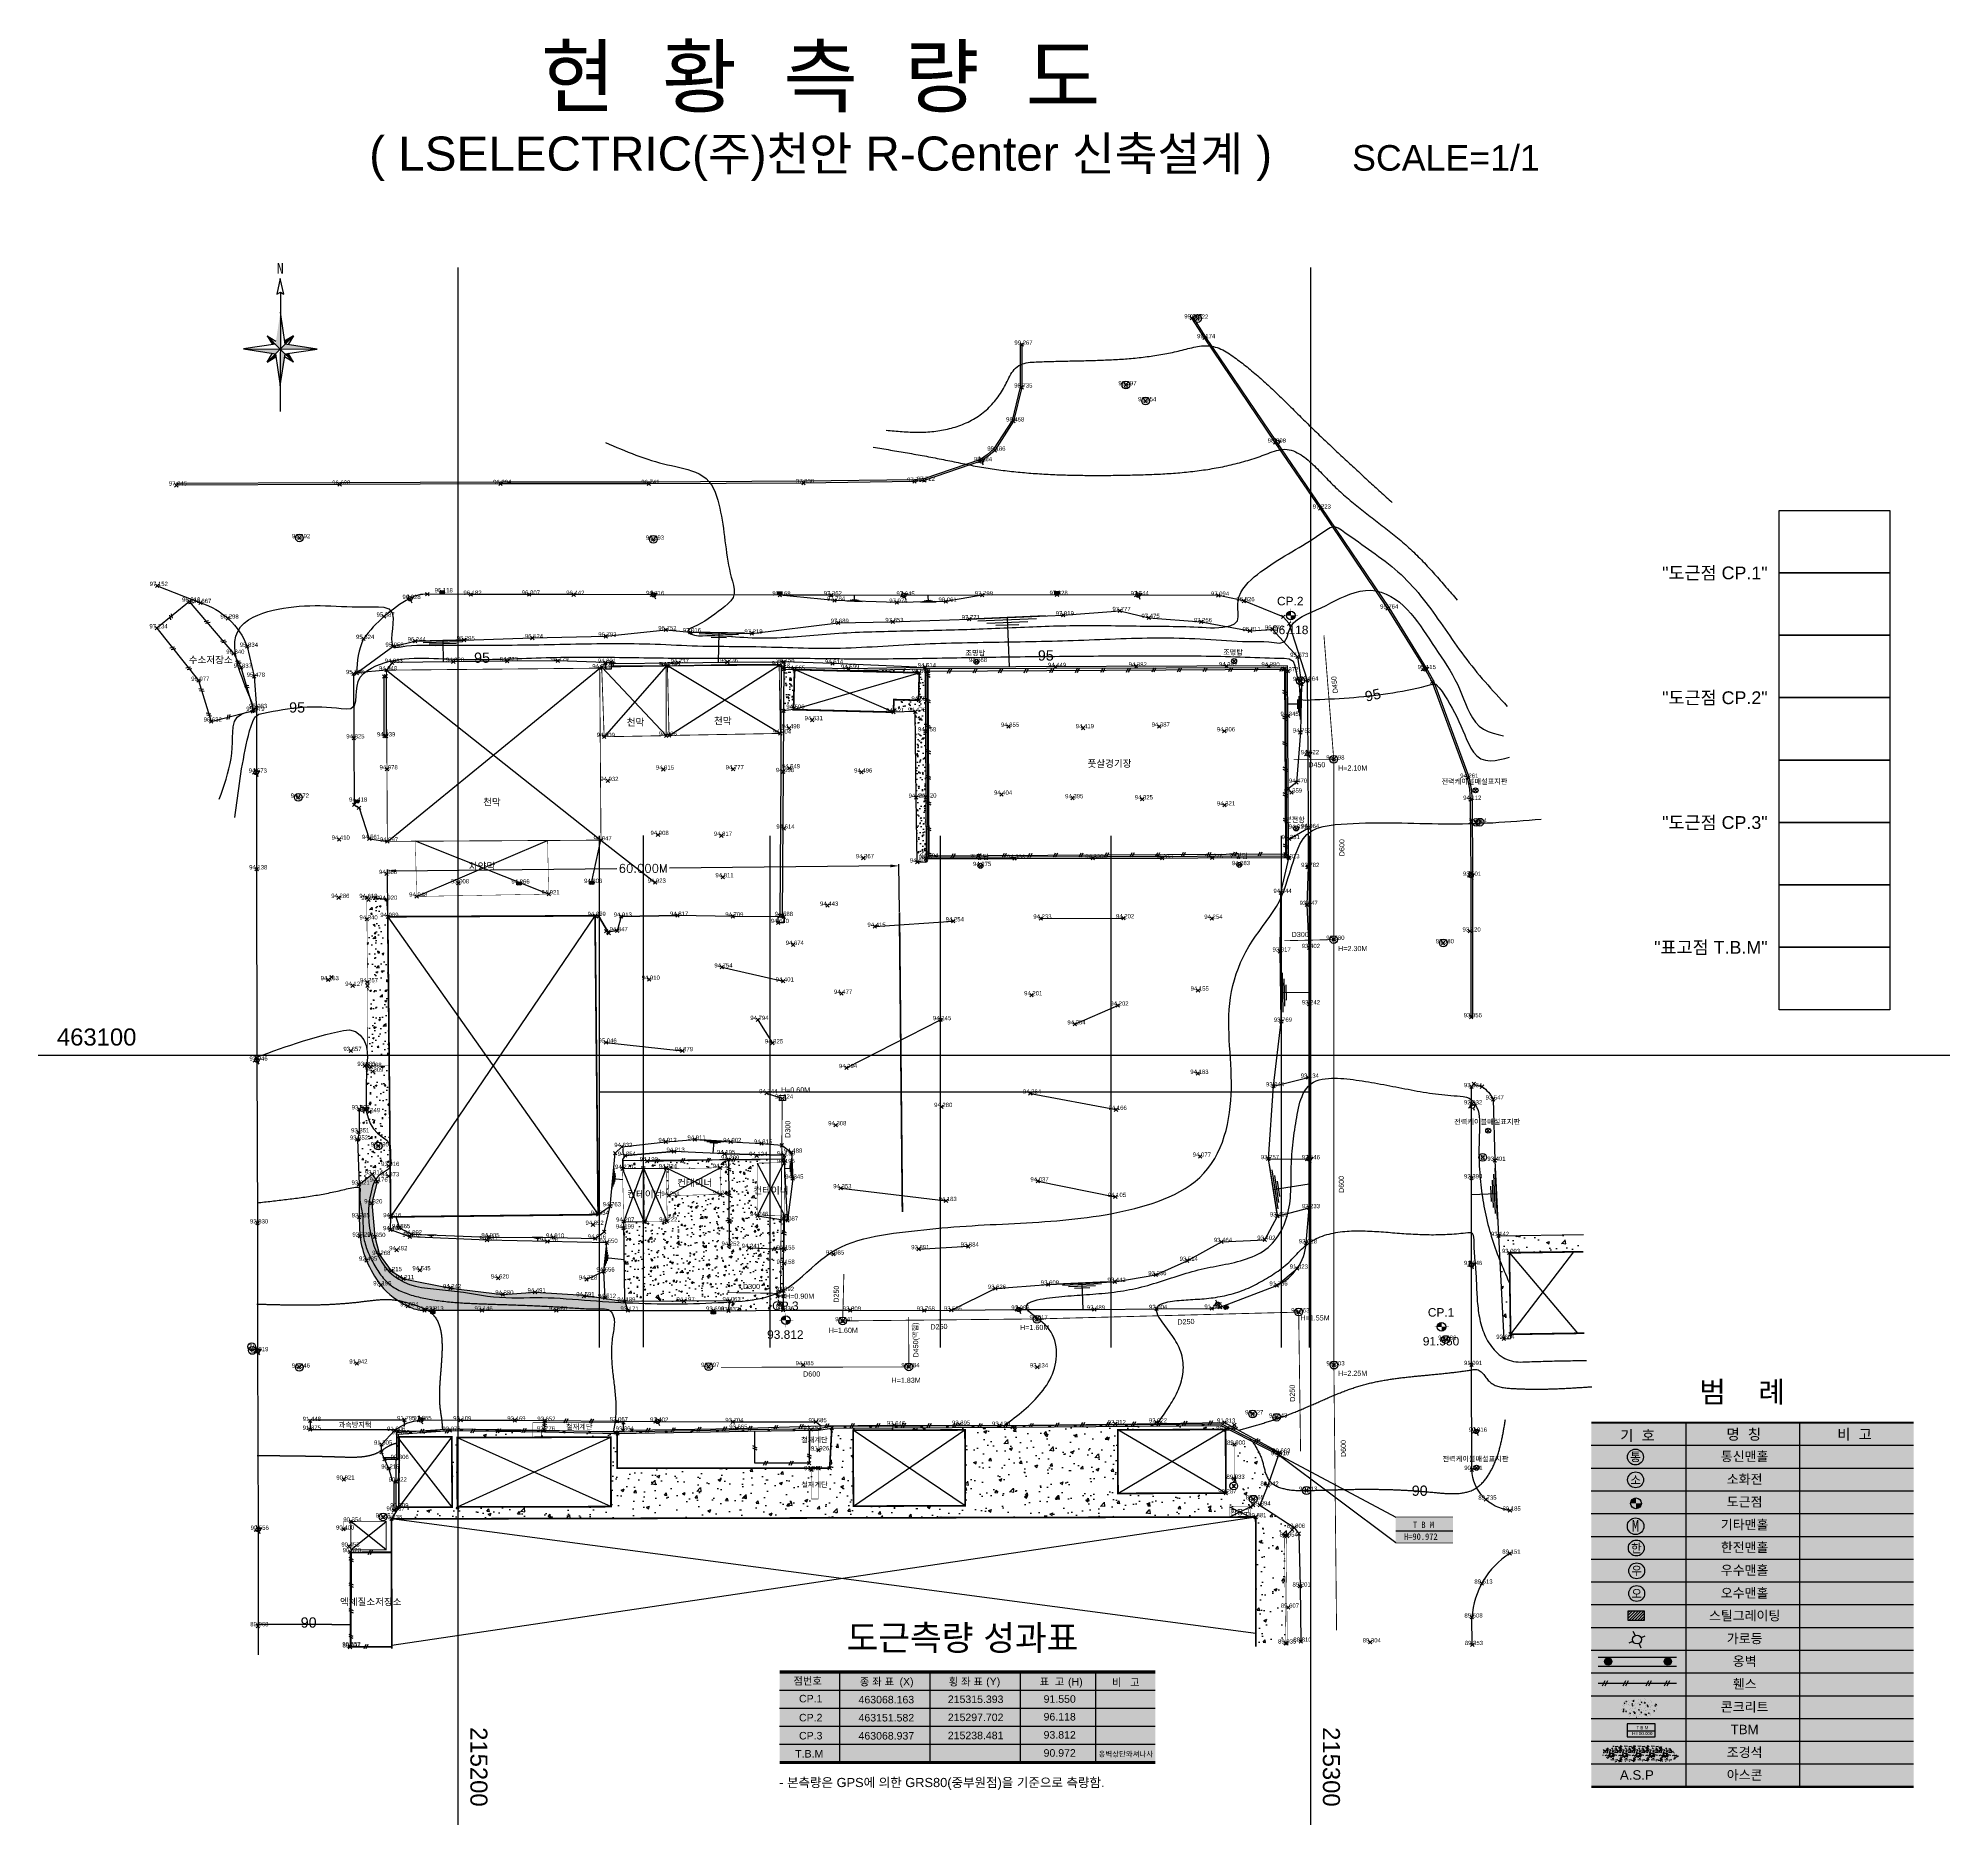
# Model space of a CAD drawing. Header units: millimetres. Extents: x 215151 to 215617, y 463010 to 463219.
# Drawn here: x 215150.8 to 215375, y 463009.8 to 463219.3 of the extents above; entities that cross this region are included whole.
import ezdxf
from ezdxf.enums import TextEntityAlignment as Align

# ---------------------------------------------------------------- set-up
doc = ezdxf.new("R2010")
doc.units = ezdxf.units.MM
doc.header["$MEASUREMENT"] = 0
doc.header["$PDMODE"] = 3
doc.header["$PDSIZE"] = 0.2
doc.linetypes.add('DASHED2', pattern=[0.375, 0.25, -0.125])
for name, color, linetype in [('-$-FH', 2, 'Continuous'), ('-C-지반고', 1, 'Continuous'), ('-C-측점', 6, 'Continuous'), ('1M(48)', 48, 'Continuous'), ('5M(86)', 86, 'Continuous'), ("CON'C(31)", 31, 'Continuous'), ("CON'C해치(해치)", 8, 'Continuous'), ('FORM', 7, 'Continuous'), ('PTANNOTELE', 7, 'Continuous'), ('PTLAYER', 1, 'Continuous'), ('TBM(1)', 1, 'Continuous'), ('TEXT', 7, 'Continuous'), ('가로등(32)', 32, 'Continuous'), ('건물(6)', 6, 'Continuous'), ('경계석(33)', 33, 'Continuous'), ('경사면(8)', 8, 'Continuous'), ('기타맨홀(25)', 25, 'Continuous'), ('도각선(5)', 5, 'Continuous'), ('도근점(1)', 1, 'Continuous'), ('도시가스맨홀(50)', 50, 'Continuous'), ('빗물받이(5)', 5, 'Continuous'), ('사진첩(1)', 1, 'Continuous'), ('소환전(24)', 24, 'Continuous'), ('아스팔트도로(1)', 1, 'Continuous'), ('오수(34)', 34, 'Continuous'), ('옹벽(4)', 4, 'Continuous'), ('우수맨홀(42)', 42, 'Continuous'), ('조경석해치(8)', 8, 'Continuous'), ('조립식건물(40)', 40, 'Continuous'), ('진북(8)', 8, 'Continuous'), ('천막(64)', 64, 'Continuous'), ('컨테이너(4)', 4, 'Continuous'), ('콘크리트수로(5)', 5, 'Continuous'), ('통신맨홀(4)', 4, 'Continuous'), ('한전맨홀(1)', 1, 'Continuous'), ('현황선', 7, 'Continuous'), ('휀스(70)', 70, 'Continuous')]:
    doc.layers.add(name, color=color, linetype=linetype)
doc.styles.add('Arial_4', font='arial.ttf')
doc.styles.get("Standard").update_dxf_attribs({"font": 'simplex.shx'})
doc.styles.add('돋음체', font='')
doc.styles.get('돋음체').set_extended_font_data('DotumChe')
doc.dimstyles.get("Standard").update_dxf_attribs({"dimtxt": 0.18, "dimasz": 0.18, "dimexe": 0.18, "dimexo": 0.0625, "dimgap": 0.09, "dimtad": 1, "dimzin": 0, "dimdsep": 46, "dimtxsty": 'Standard', "dimcen": 0.09, "dimadec": 0, "dimazin": 0, "dimtfac": 1, "dimtdec": 4, "dimtofl": 0, "dimtmove": 0, "dimatfit": 3, "dimfxl": 1, "dimtolj": 1, "dimtzin": 0, "dimarcsym": 0})
picture_1 = doc.add_image_def('image1.jpg', size_in_pixel=(4000, 2252))
picture_2 = doc.add_image_def('image2.jpg', size_in_pixel=(4000, 2252))
picture_3 = doc.add_image_def('image3.jpg', size_in_pixel=(4000, 2252))
picture_4 = doc.add_image_def('image4.jpg', size_in_pixel=(4000, 2252))
picture_5 = doc.add_image_def('image5.jpg', size_in_pixel=(4000, 2252))
picture_6 = doc.add_image_def('image6.jpg', size_in_pixel=(4000, 2252))
picture_7 = doc.add_image_def('image7.jpg', size_in_pixel=(4000, 2252))
picture_8 = doc.add_image_def('image8.jpg', size_in_pixel=(4000, 2252))
pattern_1 = [(50, (0, 0), (2.151780548, -0.188256405), [0.225, -2.475]), (355, (0, 0), (-0.416254001, 2.256576401), [0.18, -1.98]), (100.45144446, (0.1793, -0.0157), (1.73552654, 2.068319973), [0.191220576, -2.103426336]), (46.1842, (0, 0.6), (3.201723992, -0.496557842), [0.3375, -3.7125]), (96.6356355, (0.2668, 0.5586), (2.803985837, 2.922355802), [0.286831026, -3.15514128]), (351.184164, (0, 0.6), (2.803985835, 2.9223558), [0.27, -2.970000003]), (21, (0.3, 0.45), (1.7907211564, -1.207856672), [0.225, -2.475]), (326, (0.3, 0.45), (0.729945996, 2.175450135), [0.18, -1.98]), (71.45144474, (0.4492, 0.3493), (2.52066713, 0.967593458), [0.19122057, -2.103426336]), (37.5, (0, 0), (0.036479566, 0.9986815615), [0, -1.956, 0, -2.01, 0, -1.9875]), (7.5, (0, 0), (0.7892086123, 1.1832351356), [0, -1.146, 0, -1.911, 0, -0.7575]), (327.5, (-0.669, 0), (1.6014673085, -0.0676646152), [0, -0.75, 0, -2.34, 0, -3.105]), (317.5, (-0.969, 0), (1.749558508, 0.300314947), [0, -0.975, 0, -1.554, 0, -2.205])]
pattern_2 = [(50, (0, 0), (3.586300913, -0.313760675), [0.375, -4.125]), (355, (0, 0), (-0.693756668, 3.760960669), [0.3, -3.3]), (100.45144446, (0.299, -0.026), (2.892544234, 3.447199955), [0.31870096, -3.50571056]), (46.1842, (0, 1), (5.336206653, -0.827596404), [0.5625, -6.1875]), (96.6356355, (0.4447, 0.931), (4.67330973, 4.870593004), [0.47805171, -5.2585688]), (351.184164, (0, 1), (4.673309725, 4.870593), [0.45, -4.950000005]), (21, (0.5, 0.75), (2.98453526, -2.013094453), [0.375, -4.125]), (326, (0.5, 0.75), (1.21657666, 3.625750225), [0.3, -3.3]), (71.45144474, (0.7487, 0.5822), (4.201111884, 1.612655764), [0.31870095, -3.50571056]), (37.5, (0, 0), (0.0607992766, 1.664469269), [0, -3.26, 0, -3.35, 0, -3.3125]), (7.5, (0, 0), (1.315347687, 1.9720585594), [0, -1.91, 0, -3.185, 0, -1.2625]), (327.5, (-1.115, 0), (2.669112181, -0.1127743587), [0, -1.25, 0, -3.9, 0, -5.175]), (317.5, (-1.615, 0), (2.915930847, 0.500524912), [0, -1.625, 0, -2.59, 0, -3.675])]

# ---------------------------------------------------------------- blocks, each defined once
blk = doc.blocks.new('진북')
at = {"layer": '진북(8)'}
for p, q in [((350.17, 814.3), (349.84, 812.78)), ((349.84, 812.78), (350.19, 812.98)), ((350.54, 812.77), (350.17, 814.3)), ((350.19, 812.98), (350.18, 801.33)), ((350.19, 812.98), (350.54, 812.77)), ((350.65, 807.89), (350.19, 811.02)), ((349.72, 807.89), (346.58, 807.43)), ((346.58, 807.43), (349.72, 806.96)), ((346.58, 807.43), (353.78, 807.42)), ((348.91, 808.7), (350.18, 807.42)), ((348.91, 808.7), (349.41, 807.85)), ((348.91, 808.7), (349.76, 808.19)), ((348.91, 806.15), (350.18, 807.42)), ((351.46, 808.7), (350.18, 807.42)), ((351.46, 806.15), (350.18, 807.42)), ((351.46, 808.7), (350.61, 808.19)), ((353.78, 807.42), (350.65, 807.89)), ((350.65, 806.96), (353.78, 807.42)), ((351.46, 808.7), (350.96, 807.85)), ((348.91, 806.15), (349.41, 807)), ((348.91, 806.15), (349.76, 806.65)), ((349.72, 806.96), (350.18, 803.82)), ((350.18, 803.82), (350.65, 806.96)), ((351.46, 806.15), (350.61, 806.65)), ((351.46, 806.15), (350.95, 807))]:
    blk.add_line(p, q, dxfattribs=at)
at = {"layer": '진북(8)', "color": 4}
for points in [[(350.19, 811.02), (349.72, 807.89), (350.18, 807.42)], [(346.58, 807.43), (349.72, 806.96), (350.18, 807.42)], [(348.91, 808.7), (349.41, 807.85), (349.72, 807.89)], [(353.78, 807.42), (350.65, 807.89), (350.18, 807.42)], [(350.18, 803.82), (350.65, 806.96), (350.18, 807.42)], [(351.46, 808.7), (350.61, 808.19), (350.65, 807.89)], [(348.91, 806.15), (349.76, 806.65), (349.72, 806.96)], [(351.46, 806.15), (350.95, 807), (350.65, 806.96)]]:
    blk.add_solid(points, dxfattribs=at)
at = {"layer": '진북(8)', "style": '돋음체'}
blk.add_text('N', height=1.05, dxfattribs=at).set_placement((350.18, 814.78), align=Align.CENTER)
blk = doc.blocks.new('P')
at = {"layer": '휀스(70)', "linetype": 'Continuous'}
for points in [[(-0.25, -0.25), (0, 0.25)], [(0, -0.25), (0.25, 0.25)]]:
    blk.add_lwpolyline(points, dxfattribs=at)
blk = doc.blocks.new('I1')
at = {"layer": '옹벽(4)'}
blk.add_hatch(color=256, dxfattribs=at).paths.add_polyline_path([(-0.084, 0, 1), (0.085, 0, 1)])
blk.add_circle((0, 0), 0.0846, dxfattribs=at)
blk = doc.blocks.new('m')
at = {"layer": '기타맨홀(25)'}
blk.add_circle((0, 0), 0.78, dxfattribs=at)
at = {"layer": '기타맨홀(25)', "linetype": 'Continuous', "style": '돋음체'}
blk.add_text('M', height=1.1, dxfattribs=at).set_placement((-0.37, -0.52))
blk = doc.blocks.new('w')
at = {"layer": '우수맨홀(42)'}
blk.add_circle((0, 0), 0.75, dxfattribs=at)
at = {"layer": '우수맨홀(42)', "style": '돋음체'}
blk.add_text('우', height=0.8, dxfattribs=at).set_placement((0, 0), align=Align.MIDDLE)
blk = doc.blocks.new('o')
at = {"layer": '오수(34)'}
blk.add_circle((0, 0), 0.75, dxfattribs=at)
at = {"layer": '오수(34)', "style": '돋음체'}
blk.add_text('오', height=0.8, dxfattribs=at).set_placement((0, 0), align=Align.MIDDLE)
blk = doc.blocks.new('e-')
at = {"layer": '한전맨홀(1)'}
blk.add_circle((0, 0), 0.75, dxfattribs=at)
at = {"layer": '한전맨홀(1)', "style": '돋음체'}
blk.add_text('한', height=0.8, rotation=0.4266, dxfattribs=at).set_placement((0, 0), align=Align.MIDDLE)
blk = doc.blocks.new('t-')
at = {"layer": '통신맨홀(4)'}
blk.add_circle((0, 0), 0.75, dxfattribs=at)
at = {"layer": '통신맨홀(4)', "style": '돋음체'}
blk.add_text('통', height=0.8, dxfattribs=at).set_placement((0.01, 0.01), align=Align.MIDDLE)
blk = doc.blocks.new('F')
at = {"layer": '가로등(32)'}
for p, q in [((-0.19, 0.42), (-0.35, 0.77)), ((0.42, 0.19), (0.77, 0.35)), ((-0.42, -0.19), (-0.77, -0.35)), ((0.19, -0.42), (0.35, -0.77))]:
    blk.add_line(p, q, dxfattribs=at)
blk.add_circle((0, 0), 0.42, dxfattribs=at)
blk = doc.blocks.new('so')
at = {"layer": '소환전(24)'}
blk.add_circle((0, 0), 0.75, dxfattribs=at)
at = {"layer": '소환전(24)', "style": '돋음체'}
blk.add_text('소', height=0.8, dxfattribs=at).set_placement((0, 0), align=Align.MIDDLE)
blk = doc.blocks.new('W1')
at = {"layer": '빗물받이(5)'}
h = blk.add_hatch(dxfattribs=at)
h.set_pattern_fill('ANSI31', color=256, scale=0.02, style=0)
h.set_pattern_definition([(45, (-178.083926, -134.613974), (-0.04490128, 0.04490128), [])])
h.paths.add_polyline_path([(0.26, 0.149), (-0.24, 0.149), (-0.24, -0.151), (0.26, -0.151)])
blk.add_lwpolyline([(-0.24, 0.149), (0.26, 0.149), (0.26, -0.151), (-0.24, -0.151), (-0.24, 0.149)], dxfattribs=at)
blk = doc.blocks.new('A$Cb80858b5')
at = {"layer": 'TEXT'}
h = blk.add_hatch(color=253, dxfattribs=at)
h.dxf.hatch_style = 1
h.paths.add_polyline_path([(6.71, 3.04), (0, 3.04), (0, 1.43), (6.71, 1.43)])
h = blk.add_hatch(color=255, dxfattribs=at)
h.dxf.hatch_style = 1
h.paths.add_polyline_path([(6.71, 1.43), (0, 1.43), (0, 0), (6.71, 0)])
at = {"layer": 'TBM(1)', "const_width": 0.0762}
for points in [[(6.71, 3.04), (0, 3.04)], [(0, 0), (6.71, 0)]]:
    blk.add_lwpolyline(points, dxfattribs=at)
at = {"layer": 'TBM(1)'}
blk.add_lwpolyline([(0, 1.43), (6.71, 1.43)], dxfattribs=at)
blk.add_lwpolyline([(0, 1.43), (6.71, 1.43)], dxfattribs=at)
at = {"layer": 'TBM(1)', "color": 1, "style": '돋음체'}
for s, p in [('T B M', (2.03, 1.75)), ('H=90.972', (0.98, 0.37))]:
    blk.add_text(s, height=0.762, dxfattribs=at).set_placement(p)
blk = doc.blocks.new('A$C483728D8')
at = {"layer": '도근점(1)', "color": 1, "const_width": 0.02}
for points in [[(1.66, 0.82), (0, 0.82)], [(0.8, 0), (0.8, 1.63)]]:
    blk.add_lwpolyline(points, dxfattribs=at)
at = {"layer": '도근점(1)', "color": 1, "const_width": 0.506}
for points in [[(0.8, 1.08, 0.414214), (0.55, 0.82, 1)], [(0.8, 0.57, 0.414214), (1.06, 0.82, 1)]]:
    blk.add_lwpolyline(points, format="xyb", dxfattribs=at)
at = {"layer": '도근점(1)', "color": 1}
blk.add_circle((0.8, 0.82), 0.506, dxfattribs=at)
blk = doc.blocks.new('conc')
at = {"layer": "CON'C(31)"}
for p, q in [((-1.63, 0.2), (-1.63, 0.2)), ((-1.52, 0.34), (-1.52, 0.34)), ((-1.46, 0.12), (-1.46, 0.12)), ((-1.45, 0.46), (-1.45, 0.46)), ((-1.42, 0.43), (-1.37, 0.48)), ((-1.42, 0.43), (-1.36, 0.42)), ((-1.38, 0.24), (-1.38, 0.24)), ((-1.36, 0.42), (-1.37, 0.48)), ((-1.36, 0.6), (-1.36, 0.6)), ((-1.27, 0.62), (-1.2, 0.64)), ((-1.27, 0.62), (-1.22, 0.58)), ((-1.25, 0.27), (-1.25, 0.27)), ((-1.21, 0.58), (-1.19, 0.64)), ((-1.2, 0.45), (-1.2, 0.45)), ((-1.11, 0.63), (-1.11, 0.63)), ((-1.05, 0.72), (-1.05, 0.72)), ((-1, 0.29), (-1, 0.29)), ((-0.99, 0.32), (-0.99, 0.32)), ((-0.95, 0.19), (-0.95, 0.19)), ((-0.93, 0.53), (-0.93, 0.53)), ((-0.73, 0.68), (-0.73, 0.68)), ((-0.7, 0.36), (-0.65, 0.42)), ((-0.7, 0.36), (-0.64, 0.36)), ((-0.67, 0.21), (-0.6, 0.24)), ((-0.67, 0.21), (-0.62, 0.18)), ((-0.66, 0.43), (-0.66, 0.43)), ((-0.66, 0.37), (-0.66, 0.37)), ((-0.64, 0.36), (-0.65, 0.42)), ((-0.62, 0.18), (-0.59, 0.24)), ((-0.61, 0.64), (-0.53, 0.72)), ((-0.61, 0.64), (-0.52, 0.62)), ((-0.52, 0.62), (-0.53, 0.71)), ((-0.46, 0.82), (-0.46, 0.82)), ((-0.45, 0.29), (-0.45, 0.29)), ((-0.44, 0.26), (-0.44, 0.26)), ((-0.43, 0.59), (-0.43, 0.59)), ((-0.38, 0.01), (-0.38, 0.01)), ((-0.37, 0.37), (-0.37, 0.37)), ((-0.13, 0.41), (-0.13, 0.41)), ((-0.12, 0.4), (-0.12, 0.4)), ((-0.1, 0.77), (-0.1, 0.77)), ((-0.08, 0.47), (-0.08, 0.47)), ((0, 0.06), (0, 0.06)), ((0.01, 0.3), (0.06, 0.36)), ((0.01, 0.3), (0.07, 0.3)), ((0.08, 0.29), (0.07, 0.36)), ((0.07, 0), (0.07, 0)), ((0.08, 0.33), (0.08, 0.33)), ((0.08, 0.27), (0.08, 0.27)), ((0.09, 0.67), (0.09, 0.67)), ((0.15, 0.8), (0.15, 0.8)), ((0.17, 0.54), (0.24, 0.56)), ((0.17, 0.54), (0.22, 0.5)), ((0.23, 0.5), (0.25, 0.56)), ((0.26, 0.45), (0.26, 0.45)), ((0.4, 0.38), (0.4, 0.38)), ((0.46, 0.47), (0.54, 0.55)), ((0.46, 0.47), (0.55, 0.46)), ((0.5, 0.57), (0.5, 0.57)), ((0.53, 0.85), (0.53, 0.85)), ((0.55, 0.45), (0.54, 0.55)), ((0.58, 0.07), (0.58, 0.07)), ((0.59, 0.4), (0.59, 0.4)), ((0.6, 0.74), (0.6, 0.74)), ((0.61, 0.25), (0.61, 0.25)), ((0.63, 0.14), (0.63, 0.14)), ((0.73, 0.24), (0.78, 0.3)), ((0.73, 0.24), (0.79, 0.23)), ((0.77, 0.13), (0.84, 0.16)), ((0.77, 0.13), (0.82, 0.1)), ((0.8, 0.23), (0.78, 0.29)), ((0.82, 0.1), (0.84, 0.16)), ((0.88, 0.18), (0.88, 0.18)), ((0.89, 0.54), (0.89, 0.54)), ((0.94, 0.36), (0.94, 0.36)), ((1.04, 0.07), (1.04, 0.07)), ((1.08, 0.13), (1.08, 0.13)), ((1.09, 0.67), (1.09, 0.67)), ((1.1, 0.47), (1.1, 0.47)), ((1.14, 0.57), (1.14, 0.57)), ((1.15, 0.23), (1.15, 0.23)), ((1.26, 0.22), (1.26, 0.22)), ((1.45, 0.18), (1.5, 0.23)), ((1.45, 0.18), (1.51, 0.17)), ((1.47, 0.34), (1.47, 0.34)), ((1.51, 0.17), (1.5, 0.23)), ((1.53, 0.3), (1.59, 0.37)), ((1.53, 0.3), (1.61, 0.29)), ((1.6, 0.21), (1.6, 0.21)), ((1.62, 0.29), (1.61, 0.34)), ((1.63, 0.17), (1.63, 0.17)), ((1.68, 0.2), (1.68, 0.2)), ((-1.64, -0.16), (-1.64, -0.16)), ((-1.54, -0.34), (-1.47, -0.26)), ((-1.54, -0.34), (-1.45, -0.35)), ((-1.51, -0.11), (-1.44, -0.08)), ((-1.51, -0.11), (-1.46, -0.14)), ((-1.47, -0.21), (-1.47, -0.21)), ((-1.46, -0.14), (-1.44, -0.08)), ((-1.45, -0.35), (-1.46, -0.26)), ((-1.4, -0.06), (-1.4, -0.06)), ((-1.29, -0.33), (-1.29, -0.33)), ((-1.28, -0.33), (-1.23, -0.27)), ((-1.28, -0.33), (-1.22, -0.33)), ((-1.26, -0.11), (-1.26, -0.11)), ((-1.22, -0.33), (-1.23, -0.27)), ((-1.06, -0.59), (-1.06, -0.59)), ((-1.05, -0.55), (-1.05, -0.55)), ((-0.97, -0.47), (-0.97, -0.47)), ((-0.96, -0.14), (-0.96, -0.14)), ((-0.91, -0.51), (-0.84, -0.49)), ((-0.91, -0.51), (-0.86, -0.55)), ((-0.9, -0.78), (-0.9, -0.78)), ((-0.89, -0.42), (-0.89, -0.42)), ((-0.86, -0.08), (-0.86, -0.08)), ((-0.86, -0.55), (-0.84, -0.49)), ((-0.85, -0.72), (-0.85, -0.72)), ((-0.71, -0.23), (-0.71, -0.23)), ((-0.64, -0.39), (-0.64, -0.39)), ((-0.63, -0.02), (-0.63, -0.02)), ((-0.56, -0.39), (-0.52, -0.33)), ((-0.56, -0.39), (-0.5, -0.39)), ((-0.53, -0.73), (-0.53, -0.73)), ((-0.52, -0.61), (-0.52, -0.61)), ((-0.5, -0.4), (-0.51, -0.33)), ((-0.48, -0.5), (-0.4, -0.42)), ((-0.48, -0.5), (-0.39, -0.52)), ((-0.48, -0.74), (-0.48, -0.74)), ((-0.47, -0.41), (-0.47, -0.41)), ((-0.47, -0.45), (-0.47, -0.45)), ((-0.45, -0.07), (-0.45, -0.07)), ((-0.38, -0.52), (-0.39, -0.43)), ((-0.33, -0.1), (-0.33, -0.1)), ((-0.31, -0.75), (-0.31, -0.75)), ((-0.26, -0.34), (-0.26, -0.34)), ((-0.26, -0.89), (-0.25, -0.89)), ((-0.24, -0.89), (-0.24, -0.89)), ((-0.12, -0.13), (-0.12, -0.13)), ((-0.08, -0.8), (-0.08, -0.8)), ((-0.07, -0.19), (0, -0.16)), ((-0.07, -0.19), (-0.02, -0.22)), ((-0.02, -0.22), (0, -0.16)), ((0.01, -0.64), (0.01, -0.64)), ((0.04, -0.67), (0.04, -0.67)), ((0.05, -0.33), (0.05, -0.33)), ((0.11, -0.65), (0.11, -0.65)), ((0.12, -0.35), (0.12, -0.35)), ((0.15, -0.45), (0.2, -0.39)), ((0.15, -0.45), (0.21, -0.46)), ((0.21, -0.12), (0.21, -0.12)), ((0.22, -0.46), (0.21, -0.4)), ((0.22, -0.77), (0.22, -0.77)), ((0.36, -0.61), (0.36, -0.61)), ((0.37, -0.25), (0.37, -0.25)), ((0.46, -0.03), (0.46, -0.03)), ((0.5, -0.7), (0.5, -0.7)), ((0.53, -0.59), (0.6, -0.57)), ((0.53, -0.59), (0.57, -0.63)), ((0.54, -0.66), (0.54, -0.66)), ((0.55, -0.6), (0.55, -0.6)), ((0.57, -0.26), (0.57, -0.26)), ((0.58, -0.63), (0.6, -0.57)), ((0.59, -0.67), (0.67, -0.59)), ((0.59, -0.67), (0.68, -0.68)), ((0.62, -0.22), (0.62, -0.22)), ((0.68, -0.69), (0.67, -0.59)), ((0.7, -0.25), (0.7, -0.25)), ((0.73, -0.56), (0.73, -0.56)), ((0.74, -0.15), (0.74, -0.15)), ((0.76, -0.79), (0.76, -0.79)), ((0.87, -0.51), (0.92, -0.46)), ((0.87, -0.51), (0.93, -0.52)), ((0.93, -0.52), (0.92, -0.46)), ((1, -0.17), (1, -0.17)), ((1.06, -0.53), (1.06, -0.53)), ((1.07, -0.2), (1.07, -0.2)), ((1.08, -0.6), (1.08, -0.6)), ((1.08, -0.68), (1.08, -0.68)), ((1.27, -0.17), (1.27, -0.17)), ((1.28, -0.15), (1.28, -0.15)), ((1.37, -0.27), (1.44, -0.24)), ((1.37, -0.27), (1.42, -0.3)), ((1.37, -0.48), (1.37, -0.48)), ((1.42, -0.3), (1.44, -0.24)), ((1.59, -0.12), (1.59, -0.12)), ((1.63, -0.09), (1.63, -0.09))]:
    blk.add_line(p, q, dxfattribs=at)
blk = doc.blocks.new('A$Cb9556721')
at = {"layer": '조경석해치(8)'}
h = blk.add_hatch(dxfattribs=at)
h.set_pattern_fill('GRAVEL', color=256, scale=0.03, style=0)
h.set_pattern_definition([(228.0128, (-183.96102, -75.543496), (-6.09600518, -6.858008427), [0.1025163, -10.14915]), (184.9697, (-184.0296, -75.619696), (9.144014792, 0.7619946226), [0.1759215, -17.4162]), (132.5104, (-184.20486, -75.634936), (7.619994455, -8.382008188), [0.1240446, -12.28041]), (267.2737, (-184.50204, -75.825436), (0.761996691, 15.239995096), [0.1602015, -15.85992]), (292.8337, (-184.50966, -75.985456), (-3.8100108167, 9.144005199), [0.1570902, -15.55194]), (357.2737, (-184.4487, -76.130236), (-15.239995096, 0.761996691), [0.1602015, -15.85992]), (37.6942, (-184.28868, -76.137856), (-9.9060062584, -7.619993207), [0.2118582, -20.97393]), (72.2553, (-184.12104, -76.008316), (5.3340106696, 16.764004862), [0.200016, -19.80159]), (121.4296, (-184.06008, -75.817816), (-6.0960015706, 9.905988348), [0.160744, -15.91365]), (175.2364, (-184.1439, -75.680656), (8.381993416, -0.761992849), [0.183514, -8.99217]), (222.3974, (-184.32678, -75.665416), (-9.1440002752, -8.3819890952), [0.2373234, -23.49504]), (138.8141, (-183.74766, -75.833056), (-5.333996602, 4.571992967), [0.0810015, -8.01918]), (171.4692, (-183.80862, -75.779716), (9.905984879, -1.52400384), [0.1541046, -15.25638]), (225, (-183.961, -75.75686), (-1e-16, -0.7619995), [0.1077627, -0.969867]), (203.1986, (-184.01436, -75.66542), (3.81001285, 1.52400668), [0.0580323, -5.74518]), (291.8014, (-184.0677, -75.68828), (-0.76200053, 2.28600147), [0.0820698, -4.02144]), (30.9638, (-184.03722, -75.76448), (2.28599759, 1.52400119), [0.133296, -4.30989]), (161.5651, (-183.92292, -75.6959), (1.5240007, -0.76199887), [0.096386, -2.31327]), (16.3895, (-184.50966, -75.688276), (7.620004204, 2.285995245), [0.1350264, -13.36764]), (70.3462, (-184.38012, -75.650176), (-3.047991507, -8.381988147), [0.1132797, -11.21466]), (293.1986, (-183.92292, -75.5435), (-1.52400668, 3.81001285), [0.116064, -5.68716]), (343.6105, (-183.8772, -75.650176), (-7.620004204, 2.285995245), [0.1350264, -13.36764]), (339.444, (-184.50966, -76.16072), (-3.81000473, 1.52399815), [0.1302105, -6.38031]), (294.7751, (-184.38774, -76.206436), (-3.809991121, 8.381996108), [0.1091016, -10.80108]), (66.8014, (-183.9153, -76.3055), (1.52400668, 3.81001285), [0.116064, -5.68716]), (17.354, (-183.86958, -76.198816), (-9.906000535, -3.047995403), [0.127735, -12.64572]), (69.444, (-184.28868, -76.3055), (-1.52399815, -3.81000473), [0.0651054, -6.44544]), (101.3099, (-183.96102, -76.3055), (-0.76199624, 3.04799024), [0.0388545, -3.8466]), (165.9638, (-183.96864, -76.2674), (2.2860016, -0.76199868), [0.1570902, -2.984715]), (186.009, (-184.12104, -76.229296), (7.619988763, 0.7619982206), [0.14558, -14.41242]), (303.6901, (-184.03722, -75.83306), (-0.76200026, 1.52399853), [0.1098972, -2.637534]), (353.1572, (-183.97626, -75.924496), (12.954005357, -1.5240068255), [0.191867, -18.9948]), (60.9454, (-183.78576, -75.947356), (-3.04799291, -5.333987283), [0.0784524, -7.76682]), (90, (-183.74766, -75.8788), (-0.762, 0.762), [0.04572, -0.71628]), (120.2564, (-184.13628, -76.206436), (3.04799354, -5.33399731), [0.10586, -10.48017]), (48.0128, (-184.18962, -76.114996), (6.09600518, 6.858008427), [0.205033, -10.04664]), (0, (-184.05246, -75.9626), (0.762, 0.762), [0.19812, -0.56388]), (325.3048, (-183.85434, -75.962596), (-7.619986797, 5.334000507), [0.120483, -11.92779]), (254.0546, (-183.75528, -76.03118), (-0.762001944, -3.04800726), [0.1109487, -5.43651]), (207.646, (-183.78576, -76.137856), (-14.4779949147, -7.6200047924), [0.1806435, -17.88375]), (175.4261, (-183.94578, -76.221676), (-9.9060022814, 0.7619963134), [0.1911087, -18.91974]), (175.4261, (-183.94578, -76.221676), (-9.9060022814, 0.7619963134), [0.1911087, -18.91974])])
h.paths.add_polyline_path([(1.44, 2.33), (0.7, 2.14), (0.65, 1.72), (1.37, 1.4), (3.07, 1.46), (4.41, 1.43), (4.94, 1.7), (4.38, 2.23), (3.26, 2.33)])
at = {"layer": 'FORM', "color": 1}
for p, q in [((5.36, 0), (5.36, 20.57)), ((11.79, 0), (11.79, 20.57)), ((0, 19.29), (18.22, 19.29)), ((0, 18), (18.22, 18)), ((0, 16.72), (18.22, 16.72)), ((0, 15.43), (18.22, 15.43)), ((0, 14.14), (18.22, 14.14)), ((0, 12.86), (18.22, 12.86)), ((0, 11.57), (18.22, 11.57)), ((0, 10.29), (18.22, 10.29)), ((0, 9), (18.22, 9)), ((0, 7.72), (18.22, 7.72)), ((0, 6.43), (18.22, 6.43)), ((0, 5.14), (18.22, 5.14)), ((0, 3.86), (18.22, 3.86)), ((0, 2.57), (18.22, 2.57)), ((0, 1.29), (18.22, 1.29))]:
    blk.add_line(p, q, dxfattribs=at)
at = {"layer": 'FORM', "color": 1, "const_width": 0.12}
for points in [[(18.22, 20.57), (0, 20.57)], [(0, 0), (18.22, 0)]]:
    blk.add_lwpolyline(points, dxfattribs=at)
at = {"layer": 'TBM(1)'}
blk.add_lwpolyline([(2.03, 3.55), (2.03, 2.83), (3.61, 2.83), (3.61, 3.55)], close=True, dxfattribs=at)
blk.add_lwpolyline([(2.03, 3.17), (3.61, 3.17)], dxfattribs=at)
at = {"layer": '옹벽(4)'}
for points in [[(0.4, 7.33), (4.82, 7.33)], [(0.4, 6.81), (4.82, 6.81)]]:
    blk.add_lwpolyline(points, dxfattribs=at)
at = {"layer": '휀스(70)'}
blk.add_lwpolyline([(0.4, 5.85), (4.82, 5.85)], dxfattribs=at)
at = {"layer": "CON'C해치(해치)", "xscale": 0.6, "yscale": 0.6, "zscale": 0.6}
blk.add_blockref('conc', (2.72, 4.46), dxfattribs=at)
at = {"layer": '가로등(32)', "xscale": 0.6, "yscale": 0.6, "zscale": 0.6}
blk.add_blockref('F', (2.59, 8.32), dxfattribs=at)
at = {"layer": '도근점(1)', "xscale": 0.6, "yscale": 0.6, "zscale": 0.6}
blk.add_blockref('A$C483728D8', (2.05, 15.52), dxfattribs=at)
at = {"layer": '도시가스맨홀(50)', "xscale": 0.6, "yscale": 0.6, "zscale": 0.6}
for name, p in [('t-', (2.5, 18.63)), ('so', (2.51, 17.34)), ('m', (2.51, 14.72)), ('e-', (2.55, 13.49)), ('w', (2.57, 12.2)), ('o', (2.57, 10.92))]:
    blk.add_blockref(name, p, dxfattribs=at)
at = {"layer": '옹벽(4)', "xscale": 2.4, "yscale": 2.4, "zscale": 2.4}
for p in [(0.96, 7.08), (4.33, 7.08)]:
    blk.add_blockref('I1', p, dxfattribs=at)
at = {"layer": '콘크리트수로(5)', "xscale": 1.8, "yscale": 1.8, "zscale": 1.8}
blk.add_blockref('W1', (2.53, 9.67), dxfattribs=at)
at = {"layer": '휀스(70)', "xscale": 0.6, "yscale": 0.6, "zscale": 0.6}
for p in [(0.79, 5.85), (1.96, 5.85), (3.26, 5.85), (4.29, 5.85)]:
    blk.add_blockref('P', p, dxfattribs=at)
at = {"layer": 'TBM(1)', "color": 8, "style": 'Arial_4'}
for s, p in [('T B M', (2.56, 3.25)), ('H=', (2.31, 2.92)), ('00.000', (2.69, 2.92))]:
    blk.add_text(s, height=0.18, dxfattribs=at).set_placement(p)
at = {"layer": 'TEXT', "color": 1, "linetype": 'Continuous', "style": 'Arial_4'}
for s, height, p in [('범    례', 1.191, (8.53, 21.71)), ('기  호', 0.595, (2.62, 19.55)), ('명  칭', 0.595, (8.62, 19.61)), ('비  고', 0.595, (14.88, 19.61)), ('통신맨홀', 0.536, (8.67, 18.4)), ('소화전', 0.536, (8.67, 17.11)), ('도근점', 0.536, (8.67, 15.83)), ('기타맨홀', 0.536, (8.67, 14.54)), ('한전맨홀', 0.536, (8.67, 13.26)), ('우수맨홀', 0.536, (8.67, 11.97)), ('오수맨홀', 0.536, (8.67, 10.68)), ('스틸그레이팅', 0.536, (8.67, 9.4)), ('가로등', 0.536, (8.67, 8.11)), ('옹벽', 0.536, (8.67, 6.83)), ('휀스', 0.536, (8.67, 5.54)), ('콘크리트', 0.536, (8.67, 4.25)), ('TBM', 0.536, (8.67, 2.97)), ('조경석', 0.536, (8.67, 1.68)), ('A.S.P', 0.536, (2.58, 0.4)), ('아스콘', 0.536, (8.67, 0.4))]:
    blk.add_text(s, height=height, dxfattribs=at).set_placement(p, align=Align.CENTER)
blk = doc.blocks.new('A$Ced24d393')
at = {"layer": 'TEXT'}
h = blk.add_hatch(color=253, dxfattribs=at)
h.dxf.hatch_style = 1
h.paths.add_polyline_path([(18.22, 20.57), (0, 20.57), (0, 19.29), (18.22, 19.29)])
h = blk.add_hatch(color=255, dxfattribs=at)
h.dxf.hatch_style = 1
h.paths.add_polyline_path([(18.22, 19.29), (0, 19.29), (0, 0), (18.22, 0)])
at = {"layer": 'FORM', "color": 1}
blk.add_line((0, 19.29), (18.22, 19.29), dxfattribs=at)
at = {"layer": 'TEXT'}
blk.add_blockref('A$Cb9556721', (0, 0), dxfattribs=at)
blk = doc.blocks.new('A$C7c3e5879')
at = {"layer": 'FORM', "color": 1}
for p, q in [((2.856, 1.289), (2.856, 5.549)), ((7.116, 1.289), (7.116, 5.549)), ((11.376, 1.289), (11.376, 5.549)), ((14.926, 1.289), (14.926, 5.549)), ((0.016, 4.697), (17.714, 4.697)), ((0.016, 3.845), (17.714, 3.845)), ((0.016, 2.993), (17.714, 2.993)), ((0.016, 2.141), (17.714, 2.141))]:
    blk.add_line(p, q, dxfattribs=at)
for points in [[(17.714, 5.549, 0.144, 0.144, 0), (0.016, 5.549, 0, 0, 0)], [(0.016, 1.289, 0.144, 0.144, 0), (17.714, 1.289, 0, 0, 0)]]:
    blk.add_lwpolyline(points, format="xyseb", dxfattribs=at)
at = {"layer": 'TEXT', "color": 1, "linetype": 'Continuous', "style": 'Arial_4'}
for s, height, p in [('도근측량 성과표', 1.1906, (8.638, 6.565)), ('점번호', 0.355, (1.343, 4.948)), ('종 좌 표', 0.355, (4.606, 4.912)), ('(X)', 0.355, (6, 4.916)), ('횡 좌 표', 0.355, (8.791, 4.912)), ('(Y)', 0.355, (10.084, 4.928)), ('표  고', 0.355, (12.853, 4.916)), ('(H)', 0.355, (13.954, 4.912)), ('비   고', 0.355, (16.331, 4.881)), (' CP.1', 0.355, (1.418, 4.117)), ('463068.163', 0.355, (5.05, 4.069)), ('215315.393', 0.355, (9.256, 4.086)), ('91.550', 0.355, (13.216, 4.098)), ('96.118', 0.355, (13.216, 3.262)), (' CP.2', 0.355, (1.418, 3.222)), (' CP.3', 0.355, (1.418, 2.37)), ('463151.582', 0.355, (5.05, 3.217)), ('463068.937', 0.355, (5.05, 2.365)), ('215297.702', 0.355, (9.256, 3.234)), ('215238.481', 0.355, (9.256, 2.382)), ('93.812', 0.355, (13.216, 2.41)), ('T.B.M', 0.355, (1.418, 1.518)), ('90.972', 0.355, (13.216, 1.558)), ('옹벽상단와셔나사', 0.25, (16.332, 1.558))]:
    blk.add_text(s, height=height, dxfattribs=at).set_placement(p, align=Align.CENTER)
blk.add_text('- 본측량은 GPS에 의한 GRS80(중부원점)을 기준으로 측량함.', height=0.432, dxfattribs=at).set_placement((0, 0.127, -29.371))
blk = doc.blocks.new('A$C5ba94068')
at = {"layer": 'TEXT'}
h = blk.add_hatch(color=253, dxfattribs=at)
h.dxf.hatch_style = 1
h.paths.add_polyline_path([(17.714, 5.549), (0.016, 5.549), (0.016, 4.697), (17.714, 4.697)])
h = blk.add_hatch(color=255, dxfattribs=at)
h.dxf.hatch_style = 1
h.paths.add_polyline_path([(17.714, 4.697), (0.016, 4.697), (0.016, 1.289), (17.714, 1.289)])
at = {"layer": 'FORM', "color": 1}
blk.add_line((0.016, 4.697), (17.714, 4.697), dxfattribs=at)
at = {"layer": 'TEXT'}
blk.add_blockref('A$C7c3e5879', (0, 0), dxfattribs=at)
blk = doc.blocks.new('*D20')
at = {"layer": 'DEFPOINTS', "color": 0, "transparency": 16777216}
for p in [(215251.74, 463122.22), (215191.8, 463116.19), (215251.8, 463116.78)]:
    blk.add_point(p, dxfattribs=at)
at = {"layer": 'TEXT', "color": 1, "lineweight": -2, "transparency": 16777216}
for p, q in [((215191.8, 463116.25), (215191.74, 463121.81)), ((215192.74, 463121.64), (215218.65, 463121.9)), ((215250.74, 463122.21), (215224.83, 463121.96)), ((215251.8, 463116.84), (215251.74, 463122.4))]:
    blk.add_line(p, q, dxfattribs=at)
at = {"layer": 'TEXT', "color": 1, "transparency": 16777216}
for points in [[(215192.74, 463121.81), (215192.75, 463121.48), (215191.75, 463121.63)], [(215250.74, 463122.38), (215250.74, 463122.05), (215251.74, 463122.22)]]:
    blk.add_solid(points, dxfattribs=at)
at = {"layer": 'TEXT', "color": 1, "transparency": 16777216, "insert": (215221.74, 463121.93), "char_height": 1, "attachment_point": 5}
blk.add_mtext('\\A1;60.000M', dxfattribs=at)

msp = doc.modelspace()

# ---------------------------------------------------------------- hatches: boundary and pattern name
at = {"layer": "CON'C(31)"}
h = msp.add_hatch(dxfattribs=at)
h.set_pattern_fill('AR-CONC', color=256, scale=0.2)
h.set_pattern_definition([(50, (0, 0), (1.4345203652, -0.12550427), [0.15, -1.65]), (355, (0, 0), (-0.2775026672, 1.5043842674), [0.12, -1.32]), (100.45144446, (0.1195, -0.0105), (1.1570176935, 1.378879982), [0.127480384, -1.402284224]), (46.1842, (0, 0.4), (2.1344826613, -0.3310385616), [0.225, -2.475]), (96.6356355, (0.1779, 0.3724), (1.869323891, 1.9482372015), [0.191220684, -2.10342752]), (351.184164, (0, 0.4), (1.86932389, 1.948237201), [0.18, -1.980000002]), (21, (0.2, 0.3), (1.1938141042, -0.8052377813), [0.15, -1.65]), (326, (0.2, 0.3), (0.486630664, 1.45030009), [0.12, -1.32]), (71.45144474, (0.2995, 0.2329), (1.6804447535, 0.6450623056), [0.12748038, -1.402284224]), (37.5, (0, 0), (0.02431971063, 0.66578770766), [0, -1.304, 0, -1.34, 0, -1.325]), (7.5, (0, 0), (0.5261390749, 0.7888234238), [0, -0.764, 0, -1.274, 0, -0.505]), (327.5, (-0.446, 0), (1.06764487234, -0.04510974347), [0, -0.5, 0, -1.56, 0, -2.07]), (317.5, (-0.646, 0), (1.1663723387, 0.2002099647), [0, -0.65, 0, -1.036, 0, -1.47])])
h.paths.add_polyline_path([(215254.81989, 463145.33241), (215245.81655, 463145.14682), (215238.22374, 463145.30652), (215238.19003, 463140.39067), (215239.37149, 463140.53876), (215239.48958, 463145.23831), (215254.11897, 463144.87068), (215254.03789, 463141.64424), (215251.13543, 463141.71718), (215251.09842, 463140.24407), (215253.65869, 463140.30513), (215253.74503, 463130.22976), (215253.89314, 463122.64553), (215254.90589, 463122.60668), (215254.91302, 463123.03769)])
h = msp.add_hatch(dxfattribs=at)
h.set_pattern_fill('AR-CONC', color=256, scale=0.3)
h.set_pattern_definition(pattern_1)
h.paths.add_polyline_path([(215191.77585, 463116.25395), (215191.63648, 463118.27021), (215190.31743, 463118.47264), (215189.31085, 463118.47154), (215189.33375, 463115.96678), (215189.40444, 463108.14636), (215189.37436, 463100.47019), (215189.37789, 463100.45337), (215189.38184, 463100), (215191.93424, 463100)])
h.paths.add_polyline_path([(215191.94623, 463098.76924), (215189.36759, 463098.74411), (215189.24677, 463093.89061), (215189.29932, 463093.34504), (215189.46414, 463092.65334), (215189.72815, 463091.99322), (215190.09535, 463091.38465), (215190.56722, 463090.85343), (215191.13304, 463090.42329), (215191.70255, 463089.99837), (215192.03762, 463089.3914)])
h.paths.add_polyline_path([(215191.70255, 463089.99837), (215191.13304, 463090.42329), (215190.56722, 463090.85343), (215190.09535, 463091.38465), (215189.72815, 463091.99322), (215189.46414, 463092.65334), (215189.29932, 463093.34504), (215189.24677, 463093.89061), (215189.24115, 463093.66485), (215189.02345, 463093.67184, -1), (215188.5197, 463093.688), (215188.41078, 463093.69149), (215188.41078, 463090.98864), (215188.21141, 463090.13204), (215188.40552, 463084.85649), (215189.95347, 463086.06292), (215190.35653, 463085.45006), (215190.68991, 463085.87178), (215191.27877, 463086.26976), (215191.87785, 463086.65289), (215192.06075, 463087.0173), (215192.03762, 463089.3914)])
h.paths.add_polyline_path([(215191.10163, 463089.35526, -1), (215190.20163, 463089.35526, -1)], flags=16)
h.paths.add_polyline_path([(215190.19036, 463088.94052), (215191.11902, 463088.94743), (215191.1129, 463089.76999), (215190.18424, 463089.76308)], flags=24)
h = msp.add_hatch(dxfattribs=at)
h.set_pattern_fill('AR-CONC', color=256, scale=0.3)
h.set_pattern_definition(pattern_1)
h.paths.add_polyline_path([(215238.20223, 463081.20906), (215235.15026, 463081.18441), (215235.10033, 463087.36511), (215238.22635, 463087.39036), (215238.22805, 463087.8281), (215228.17419, 463087.71503), (215223.26706, 463087.621), (215223.28566, 463087.66005), (215219.38679, 463087.6162), (215219.39696, 463086.71192), (215221.72606, 463086.75977), (215221.85532, 463080.46786), (215219.46774, 463080.41881), (215219.57205, 463071.14367), (215226.52251, 463071.1639), (215231.91514, 463071.19225), (215231.74041, 463070.02467), (215238.15894, 463070.1127), (215238.16247, 463071.0178), (215238.02726, 463070.95639, -0.106986345), (215238.04981, 463070.85218, -1), (215237.54581, 463070.85218, -0.80670702), (215238.02726, 463070.95639), (215238.16247, 463071.0178), (215238.16538, 463071.76309), (215237.48739, 463071.73649), (215237.46284, 463072.36209), (215238.16782, 463072.38976)])
h.paths.add_polyline_path([(215224.56228, 463080.54318), (215221.95642, 463080.48965), (215221.82821, 463086.73049), (215224.43407, 463086.78403)], flags=16)
h.paths.add_polyline_path([(215224.74665, 463083.55685), (215224.68235, 463086.68685), (215230.75959, 463086.8117), (215230.82389, 463083.6817)], flags=16)
h.paths.add_polyline_path([(215236.60304, 463069.85011), (215240.22616, 463069.85018), (215240.22613, 463071.40237), (215236.603, 463071.40229)], flags=9)
h.paths.add_polyline_path([(215234.64471, 463083.47741), (215238.82151, 463083.47741), (215238.82151, 463084.8493), (215234.64471, 463084.8493)], flags=9)
h.paths.add_polyline_path([(215225.68869, 463084.36153), (215229.8655, 463084.36153), (215229.8655, 463085.73343), (215225.68869, 463085.73343)], flags=8)
h.paths.add_polyline_path([(215219.83436, 463083.03524), (215224.01116, 463083.03524), (215224.01116, 463084.40714), (215219.83436, 463084.40714)], flags=25)
h = msp.add_hatch(dxfattribs=at)
h.set_pattern_fill('AR-CONC', color=256, scale=0.5)
h.set_pattern_definition(pattern_2)
h.paths.add_polyline_path([(215332.02867, 463078.98842), (215322.05138, 463078.83711), (215322.67826, 463066.76903), (215323.48945, 463066.78133), (215323.48187, 463067.28105), (215323.33694, 463076.83814), (215332.0266, 463076.96992)])
h = msp.add_hatch(dxfattribs=at)
h.set_pattern_fill('AR-CONC', color=256, scale=0.5)
h.set_pattern_definition(pattern_2)
h.paths.add_polyline_path([(215241.47758, 463051.57603), (215218.67564, 463051.57603), (215218.67564, 463055.66003), (215210.17795, 463055.8376), (215209.78518, 463055.84283), (215209.78518, 463055.19857), (215217.93689, 463055.21677), (215217.94553, 463055.2207), (215217.96372, 463047.07148), (215199.94113, 463047.03124), (215199.92294, 463055.17655), (215208.78518, 463055.19634), (215208.78518, 463055.85616), (215200.66221, 463055.96439), (215198.56427, 463055.95208), (215193.03122, 463055.57268), (215193.03225, 463055.11189), (215193.11553, 463055.00477), (215193.11693, 463055.24413), (215199.3016, 463055.25794), (215199.31998, 463047.02448), (215193.06904, 463047.01052), (215192.21387, 463045.632), (215242.60612, 463045.74451), (215243.19078, 463051.57603), (215242.26717, 463051.57603), (215242.26717, 463047.97021), (215241.47758, 463047.97021)])
h.paths.add_polyline_path([(215240.2692, 463049.13908), (215243.40221, 463049.13908), (215243.40221, 463050.16923), (215240.2692, 463050.16923)], flags=9)
h = msp.add_hatch(dxfattribs=at)
h.set_pattern_fill('AR-CONC', color=256, scale=0.5)
h.set_pattern_definition(pattern_2)
h.paths.add_polyline_path([(215274.01067, 463056.44938), (215265.07065, 463056.37631), (215243.85739, 463056.29299), (215243.6139, 463051.57603), (215243.19078, 463051.57603), (215242.60612, 463045.74451), (215271.24704, 463045.80845)])
h.paths.add_polyline_path([(215259.50481, 463047.16423), (215246.39207, 463047.13495), (215246.3722, 463056.03393), (215259.48495, 463056.06321)], flags=16)
h.paths.add_polyline_path([(215295.01612, 463049.55314), (215295.20595, 463050.10411), (215295.13585, 463050.19505), (215295.064, 463050.30199), (215294.99857, 463050.41298), (215294.93906, 463050.52726), (215294.88488, 463050.64416), (215294.83541, 463050.76314), (215294.79006, 463050.88375), (215294.74823, 463051.00563), (215294.70934, 463051.12848), (215294.67286, 463051.25207), (215294.63829, 463051.3762), (215294.60514, 463051.50072), (215294.57296, 463051.6255), (215294.54129, 463051.75041), (215294.50971, 463051.87534), (215294.4778, 463052.00018), (215294.44512, 463052.12483), (215294.41126, 463052.24916), (215294.37577, 463052.37303), (215294.3382, 463052.49629), (215294.29809, 463052.61874), (215294.25517, 463052.74024), (215294.20951, 463052.86074), (215294.16127, 463052.98022), (215294.11059, 463053.09869), (215294.05763, 463053.21616), (215294.00255, 463053.33265), (215293.94551, 463053.4482), (215293.88668, 463053.56284), (215293.82623, 463053.67664), (215293.76432, 463053.78965), (215293.70112, 463053.90195), (215293.6368, 463054.0136), (215293.57152, 463054.1247), (215293.50544, 463054.23533), (215293.43872, 463054.34557), (215293.37153, 463054.45552), (215293.30402, 463054.56528), (215293.23635, 463054.67494), (215289.52591, 463056.5762), (215274.01067, 463056.44938), (215271.24704, 463045.80845), (215290.49608, 463045.85143), (215290.49608, 463047.06099), (215292.98407, 463047.06099), (215292.98407, 463045.85698), (215293.58048, 463045.85832), (215293.61442, 463030.65385), (215297.08144, 463031.04746), (215296.97409, 463043.66128), (215297.17408, 463043.66298), (215297.8598, 463044.35139), (215298.11379, 463044.60727), (215294.07614, 463047.2385)])
h.paths.add_polyline_path([(215277.43147, 463048.62444), (215277.41482, 463056.08152), (215290.05581, 463056.10974), (215290.0597, 463054.36556), (215291.10311, 463054.36789), (215291.11206, 463050.36158), (215290.06864, 463050.35925), (215290.07245, 463048.65266)], flags=16)
h.paths.add_polyline_path([(215290.56254, 463049.48776, -1), (215291.46254, 463049.48776, -1)], flags=16)
h.paths.add_polyline_path([(215293.73749, 463047.94653, -1), (215292.83749, 463047.94653, -1)], flags=16)
h.paths.add_polyline_path([(215240.2692, 463049.13908), (215243.40221, 463049.13908), (215243.40221, 463050.16923), (215240.2692, 463050.16923)], flags=9)
h.paths.add_polyline_path([(215292.82586, 463047.54339), (215293.74911, 463047.54339), (215293.74911, 463048.34968), (215292.82586, 463048.34968)], flags=24)
h.paths.add_polyline_path([(215290.57025, 463049.14262), (215291.45483, 463049.14262), (215291.45483, 463049.8329), (215290.57025, 463049.8329)], flags=24)
at = {"layer": '조경석해치(8)'}
h = msp.add_hatch(dxfattribs=at)
h.set_pattern_fill('GRAVEL', color=256, scale=2)
h.set_pattern_definition([(228.012787504, (1.44, 2), (-16, -18), [0.269072, -26.638176094]), (184.969740728, (1.26, 1.8), (24, 2), [0.461736, -45.7118495225]), (132.510447078, (0.8, 1.76), (20, -22), [0.325576, -32.232065192]), (267.273689006, (0.02, 1.26), (2, 40), [0.420476, -41.627116083]), (292.833654178, (0, 0.84), (-10, 24), [0.41231, -40.818746256]), (357.273689006, (0.16, 0.46), (-40, 2), [0.420476, -41.627116083]), (37.694240467, (0.58, 0.44), (-26, -20), [0.556058, -55.049697098]), (72.255328375, (1.02, 0.78), (14, 44), [0.524976, -51.972642994]), (121.429565615, (1.18, 1.28), (-16, 26), [0.4219, -41.7681462195]), (175.23635831, (0.96, 1.64), (22, -2), [0.481664, -23.6015251576]), (222.397437798, (0.48, 1.68), (-24, -22), [0.622896, -61.6667500096]), (138.814074834, (2, 1.24), (-14, 12), [0.212602, -21.0476896255]), (171.46923439, (1.84, 1.38), (26, -4), [0.404474, -40.043022832]), (225, (1.44, 1.44), (-2e-16, -2), [0.282842, -2.545585125]), (203.198590514, (1.3, 1.68), (10, 4), [0.152316, -15.079230212]), (291.80140949, (1.16, 1.62), (-2, 6), [0.215406, -10.554923614]), (30.96375653, (1.24, 1.42), (6, 4), [0.349858, -11.31204579]), (161.56505118, (1.54, 1.6), (4, -2), [0.252982, -6.07157332]), (16.389540334, (0, 1.62), (20, 6), [0.3544, -35.085690293]), (70.346175942, (0.34, 1.72), (-8.000000000002, -22.000000000007), [0.297322, -29.434815495]), (293.198590514, (1.54, 2), (-4, 10), [0.30463, -14.926916212]), (343.610459666, (1.66, 1.72), (-20, 6), [0.3544, -35.085690293]), (339.44395478, (0, 0.38), (-10, 4), [0.34176, -16.746247491]), (294.77514057, (0.32, 0.26), (-10, 22), [0.286356, -28.3492861266]), (66.801409486, (1.56, 0), (4, 10), [0.30463, -14.926916212]), (17.354024636, (1.68, 0.28), (-26, -8), [0.335262, -33.1908472285]), (69.44395478, (0.58, 0), (-4, -10), [0.17088, -16.917127491]), (101.30993247, (1.44, 0), (-2, 8), [0.10198, -10.096059027]), (165.96375653, (1.42, 0.1), (6, -2), [0.41231, -7.833901251]), (186.009005957, (1.02, 0.2), (20, 2), [0.3821, -37.827846349]), (303.69006753, (1.24, 1.24), (-2, 4), [0.288444, -6.922658551]), (353.157226587, (1.4, 1), (34, -4), [0.503588, -49.855125248]), (60.9453959, (1.9, 0.94), (-8, -14), [0.205912, -20.385348282]), (90, (2, 1.12), (-2, 2), [0.12, -1.88]), (120.256437164, (0.98, 0.26), (8, -14), [0.277848, -27.507039979]), (48.012787504, (0.84, 0.5), (16, 18), [0.538144, -26.369104094]), (0, (1.2, 0.9), (2, 2), [0.52, -1.48]), (325.30484647, (1.72, 0.9), (20, -14), [0.316228, -31.306548602]), (254.0546041, (1.98, 0.72), (-2, -8), [0.291204, -14.2690157786]), (207.645975364, (1.9, 0.44), (-38, -20), [0.47413, -46.9389483645]), (175.42607874, (1.48, 0.22), (-26, 2), [0.501598, -49.658146816])])
h.paths.add_polyline_path([(215199.13313, 463072.71018), (215193.62077, 463073.77794), (215192.17104, 463074.71418), (215190.82678, 463076.61699), (215190.25122, 463078.72278), (215189.89011, 463082.66356), (215190.5178, 463085.20484), (215189.95347, 463086.06292), (215188.40552, 463084.85649), (215188.42093, 463081.03199), (215188.50713, 463078.77867, 0.065565034), (215189.28285, 463075.94687, 0.069064549), (215190.9488, 463073.05327, 0.1138141), (215194.11677, 463070.59531, 0.133940098), (215196.09528, 463070.09726), (215197.07063, 463070.09736), (215202.82823, 463070.09631), (215211.55032, 463070.09585), (215219.94798, 463070.07168), (215219.57205, 463071.14367), (215214.76504, 463071.86971), (215209.0471, 463072.23027), (215205.26519, 463071.96832)])

# ---------------------------------------------------------------- linework, layer by layer
at = {"layer": '-$-FH'}
for points in [[(215191.77585, 463116.25395), (215216.4486, 463081.32255)], [(215192.11892, 463081.04892), (215216.09039, 463116.36425)]]:
    msp.add_lwpolyline(points, dxfattribs=at)
at = {"layer": '-C-지반고'}
for p, q in [((215215.6817, 463120.24224, 94.80638), (215216.7861, 463125.23244, 94.94716)), ((215216.7861, 463125.23244, 94.94716), (215223.13324, 463120.2675, 94.9232)), ((215265.28377, 463123.07243, 94.33553), (215254.91302, 463123.03769, 94.37852)), ((215274.47268, 463123.10854, 94.32048), (215282.60109, 463123.12753, 94.28318)), ((215288.49103, 463123.16119, 94.27605), (215297.44161, 463123.1915, 94.26249)), ((215296.54151, 463119.06175, 94.04374), (215297.46815, 463123.13545, 94.32304)), ((215216.5353, 463116.28554, 94.83962), (215217.64002, 463114.42783, 94.81546)), ((215219.15243, 463116.28093, 94.91345), (215225.76109, 463116.38729, 94.81732)), ((215232.2395, 463116.2963, 94.70853), (215237.75175, 463116.33804, 94.61214)), ((215248.92178, 463115.10213, 94.41472), (215258.09909, 463115.74003, 94.254)), ((215268.37288, 463116.05449, 94.23256), (215278.07738, 463116.10025, 94.20158)), ((215296.58852, 463103.96236, 93.76947), (215296.43448, 463112.19556, 93.91748)), ((215230.96473, 463110.33439, 94.75397), (215238.14965, 463108.68889, 94.40129)), ((215235.17666, 463104.17157, 94.79385), (215236.88811, 463101.43488, 94.82452)), ((215245.57299, 463098.52973, 94.29446), (215256.60178, 463104.1492, 94.24471)), ((215272.3711, 463103.65034, 94.20391), (215277.41076, 463105.85793, 94.20185)), ((215217.37104, 463101.50926, 95.04553), (215226.32733, 463100.51517, 94.87858)), ((215295.66175, 463096.38686, 93.84376), (215299.73709, 463097.40009, 93.13448)), ((215236.22082, 463095.57801, 94.74433), (215238.06236, 463094.94581, 94.32398)), ((215267.15095, 463095.53274, 94.26422), (215277.20064, 463093.62899, 94.16646)), ((215219.21828, 463089.27296, 94.83151), (215224.40207, 463089.85149, 94.91163)), ((215219.62394, 463088.23849, 94.3535), (215225.34886, 463088.71396, 94.21324)), ((215231.27007, 463088.44202, 94.19546), (215238.28513, 463088.29309, 94.15897)), ((215235.6047, 463089.66004, 94.81513), (215238.00588, 463089.44434, 94.6412)), ((215219.31672, 463086.71027, 94.26972), (215224.43407, 463086.78403, 94.32368)), ((215295.06911, 463087.84904, 93.75678), (215299.85871, 463087.8393, 92.54646)), ((215244.90508, 463084.43231, 94.35301), (215257.25976, 463082.93462, 94.18269)), ((215268.03852, 463085.24065, 94.03697), (215277.11707, 463083.41423, 94.10546)), ((215216.4486, 463081.32255, 94.63443), (215217.87712, 463082.31777, 94.76276)), ((215296.12329, 463081.13092, 93.49535), (215299.86962, 463082.10341, 92.23322)), ((215216.11782, 463078.51829, 94.81648), (215217.17271, 463079.29007, 94.68339)), ((215219.44404, 463080.51229, 94.20698), (215221.85532, 463080.46786, 94.35007)), ((215235.15026, 463081.18441, 94.24622), (215238.65092, 463080.63771, 94.0871)), ((215234.17627, 463077.43271, 94.24106), (215238.26082, 463077.25825, 94.15473)), ((215254.05065, 463077.28356, 93.89066), (215259.84422, 463077.60148, 93.88443)), ((215215.07449, 463073.72615, 94.72755), (215217.12966, 463074.67112, 94.55565)), ((215296.06847, 463073.02178, 91.76635), (215298.4473, 463075.00657, 91.82266)), ((215269.25448, 463073.13699, 93.60851), (215277.06982, 463073.45194, 93.44209)), ((215211.55032, 463070.09585, 92.65984), (215219.94798, 463070.07168, 93.17057)), ((215214.76684, 463071.76678, 94.59097), (215217.29627, 463071.57277, 94.51238)), ((215226.52251, 463071.1639, 94.19659), (215219.57205, 463071.14367, 94.18914)), ((215219.94798, 463070.07168, 93.17057), (215229.98734, 463070.07112, 93.69781)), ((215231.74041, 463070.02467, 93.83157), (215238.15894, 463070.1127, 93.83636)), ((215254.68991, 463070.08729, 93.76806), (215257.88284, 463070.10107, 93.56461)), ((215274.65456, 463070.20155, 92.48852), (215281.94787, 463070.27417, 92.00398))]:
    msp.add_line(p, q, dxfattribs=at)
at = {"layer": '-C-측점'}
for points in [[(215216.5786, 463125.72332), (215216.5786, 463065.72332)], [(215221.71858, 463125.78832), (215221.71858, 463065.78832)], [(215236.5786, 463125.72332), (215236.5786, 463065.72332)], [(215256.5786, 463125.72332), (215256.5786, 463065.72332)], [(215276.5786, 463125.72332), (215276.5786, 463065.72332)], [(215296.5786, 463125.72332), (215296.5786, 463065.72332)], [(215299.86862, 463125.72332), (215299.86862, 463065.72332)], [(215216.5786, 463095.72332), (215299.86862, 463095.72332)]]:
    msp.add_lwpolyline(points, dxfattribs=at)
at = {"layer": '1M(48)'}
for points, elevation in [([(215250.24937, 463173.30948), (215250.48118, 463173.28761), (215250.48118, 463173.28761), (215250.713, 463173.2659), (215250.713, 463173.2659), (215250.94486, 463173.24453), (215250.94486, 463173.24453), (215251.17676, 463173.22366), (215251.17676, 463173.22366), (215251.40871, 463173.20346), (215251.40871, 463173.20346), (215251.64074, 463173.18409), (215251.64074, 463173.18409), (215251.87285, 463173.16573), (215251.87285, 463173.16573), (215252.10506, 463173.14854), (215252.10506, 463173.14854), (215252.33735, 463173.13269), (215252.33735, 463173.13269), (215252.56975, 463173.11835), (215252.56975, 463173.11835), (215252.80224, 463173.10569), (215252.80224, 463173.10569), (215253.03482, 463173.09487), (215253.03482, 463173.09487), (215253.26749, 463173.08606), (215253.26749, 463173.08606), (215253.50023, 463173.07943), (215253.50023, 463173.07943), (215253.73303, 463173.07514), (215253.73303, 463173.07514), (215253.96585, 463173.07336), (215253.96585, 463173.07336), (215254.19869, 463173.07425), (215254.19869, 463173.07425), (215254.43149, 463173.07797), (215254.43149, 463173.07797), (215254.66423, 463173.08468), (215254.66423, 463173.08468), (215254.89686, 463173.09452), (215254.89686, 463173.09452), (215255.12932, 463173.10764), (215255.12932, 463173.10764), (215255.36156, 463173.12419), (215255.36156, 463173.12419), (215255.59353, 463173.14431), (215255.59353, 463173.14431), (215255.82515, 463173.16807), (215255.82515, 463173.16807), (215256.05636, 463173.19551), (215256.05636, 463173.19551), (215256.2871, 463173.22667), (215256.2871, 463173.22667), (215256.5173, 463173.26158), (215256.5173, 463173.26158), (215256.74689, 463173.30028), (215256.74689, 463173.30028), (215256.97581, 463173.34281), (215256.97581, 463173.34281), (215257.20397, 463173.38922), (215257.20397, 463173.38922), (215257.43129, 463173.43958), (215257.43129, 463173.43958), (215257.65769, 463173.49393), (215257.65769, 463173.49393), (215257.88308, 463173.55234), (215257.88308, 463173.55234), (215258.10736, 463173.61487), (215258.10736, 463173.61487), (215258.33043, 463173.68159), (215258.33043, 463173.68159), (215258.55218, 463173.75256), (215258.55218, 463173.75256), (215258.7725, 463173.82788), (215258.7725, 463173.82788), (215258.99126, 463173.9076), (215258.99126, 463173.9076), (215259.20833, 463173.99181), (215259.20833, 463173.99181), (215259.42358, 463174.08058), (215259.42358, 463174.08058), (215259.63685, 463174.17399), (215259.63685, 463174.17399), (215259.84799, 463174.27213), (215259.84799, 463174.27213), (215260.05683, 463174.37506), (215260.05683, 463174.37506), (215260.2632, 463174.48286), (215260.2632, 463174.48286), (215260.46692, 463174.59561), (215260.46692, 463174.59561), (215260.66778, 463174.71336), (215260.66778, 463174.71336), (215260.86558, 463174.83618), (215260.86558, 463174.83618), (215261.0601, 463174.96412), (215261.0601, 463174.96412), (215261.25116, 463175.0972), (215261.25116, 463175.0972), (215261.43859, 463175.23532), (215261.43859, 463175.23532), (215261.62229, 463175.37837), (215261.62229, 463175.37837), (215261.80214, 463175.52624), (215261.80214, 463175.52624), (215261.97804, 463175.67878), (215261.97804, 463175.67878), (215262.1499, 463175.83586), (215262.1499, 463175.83586), (215262.31765, 463175.99732), (215262.31765, 463175.99732), (215262.48122, 463176.16301), (215262.48122, 463176.16301), (215262.64056, 463176.33278), (215262.64056, 463176.33278), (215262.79563, 463176.50645), (215262.79563, 463176.50645), (215262.9464, 463176.68387), (215262.9464, 463176.68387), (215263.09285, 463176.86487), (215263.09285, 463176.86487), (215263.23498, 463177.04929), (215263.23498, 463177.04929), (215263.37279, 463177.23696), (215263.37279, 463177.23696), (215263.50629, 463177.42771), (215263.50629, 463177.42771), (215263.6355, 463177.6214), (215263.6355, 463177.6214), (215263.76045, 463177.81787), (215263.76045, 463177.81787), (215263.88117, 463178.01695), (215263.88117, 463178.01695), (215263.99771, 463178.21852), (215263.99771, 463178.21852), (215264.11011, 463178.42242), (215264.11011, 463178.42242), (215264.21853, 463178.62847), (215264.21853, 463178.62847), (215264.32403, 463178.83603), (215264.32403, 463178.83603), (215264.42826, 463179.04424), (215264.42826, 463179.04424), (215264.53282, 463179.25228), (215264.53282, 463179.25228), (215264.63938, 463179.4593), (215264.63938, 463179.4593), (215264.74967, 463179.66435), (215264.74967, 463179.66435), (215264.86554, 463179.8663), (215264.86554, 463179.8663), (215264.98903, 463180.06367), (215264.98903, 463180.06367), (215265.12231, 463180.25455), (215265.12231, 463180.25455), (215265.26763, 463180.4364), (215265.26763, 463180.4364), (215265.42715, 463180.6059), (215265.42715, 463180.6059), (215265.6025, 463180.75891), (215265.6025, 463180.75891), (215265.7942, 463180.89081), (215265.7942, 463180.89081), (215266.00021, 463180.99904), (215266.00021, 463180.99904), (215266.21635, 463181.08539), (215266.21635, 463181.08539), (215266.43913, 463181.15287), (215266.43913, 463181.15287), (215266.6661, 463181.20466), (215266.6661, 463181.20466), (215266.89561, 463181.24374), (215266.89561, 463181.24374), (215267.12661, 463181.27277), (215267.12661, 463181.27277), (215267.35846, 463181.29407), (215267.35846, 463181.29407), (215267.59078, 463181.30965), (215267.59078, 463181.30965), (215267.82332, 463181.32136), (215267.82332, 463181.32136), (215268.05596, 463181.33087), (215268.05596, 463181.33087), (215268.28863, 463181.33961), (215268.28863, 463181.33961), (215268.52132, 463181.34791), (215268.52132, 463181.34791), (215268.75402, 463181.3558), (215268.75402, 463181.3558), (215268.98674, 463181.3633), (215268.98674, 463181.3633), (215269.21947, 463181.37044), (215269.21947, 463181.37044), (215269.4522, 463181.37723), (215269.4522, 463181.37723), (215269.68495, 463181.38371), (215269.68495, 463181.38371), (215269.9177, 463181.3899), (215269.9177, 463181.3899), (215270.15046, 463181.39583), (215270.15046, 463181.39583), (215270.38323, 463181.40152), (215270.38323, 463181.40152), (215270.616, 463181.407), (215270.616, 463181.407), (215270.84878, 463181.4123), (215270.84878, 463181.4123), (215271.08156, 463181.41745), (215271.08156, 463181.41745), (215271.31434, 463181.42248), (215271.31434, 463181.42248), (215271.54712, 463181.42741), (215271.54712, 463181.42741), (215271.77991, 463181.43228), (215271.77991, 463181.43228), (215272.0127, 463181.43712), (215272.0127, 463181.43712), (215272.24548, 463181.44196), (215272.24548, 463181.44196), (215272.47827, 463181.44683), (215272.47827, 463181.44683), (215272.71105, 463181.45177), (215272.71105, 463181.45177), (215272.94383, 463181.4568), (215272.94383, 463181.4568), (215273.17661, 463181.46197), (215273.17661, 463181.46197), (215273.40939, 463181.4673), (215273.40939, 463181.4673), (215273.64216, 463181.47283), (215273.64216, 463181.47283), (215273.87492, 463181.47859), (215273.87492, 463181.47859), (215274.10768, 463181.48463), (215274.10768, 463181.48463), (215274.34043, 463181.49096), (215274.34043, 463181.49096), (215274.57317, 463181.49764), (215274.57317, 463181.49764), (215274.8059, 463181.50469), (215274.8059, 463181.50469), (215275.03861, 463181.51215), (215275.03861, 463181.51215), (215275.27131, 463181.52006), (215275.27131, 463181.52006), (215275.504, 463181.52846), (215275.504, 463181.52846), (215275.73666, 463181.53738), (215275.73666, 463181.53738), (215275.9693, 463181.54685), (215275.9693, 463181.54685), (215276.20192, 463181.55692), (215276.20192, 463181.55692), (215276.43451, 463181.56761), (215276.43451, 463181.56761), (215276.66707, 463181.57898), (215276.66707, 463181.57898), (215276.89959, 463181.59105), (215276.89959, 463181.59105), (215277.13207, 463181.60385), (215277.13207, 463181.60385), (215277.36451, 463181.61744), (215277.36451, 463181.61744), (215277.5969, 463181.63183), (215277.5969, 463181.63183), (215277.82923, 463181.64708), (215277.82923, 463181.64708), (215278.06151, 463181.66321), (215278.06151, 463181.66321), (215278.29372, 463181.68025), (215278.29372, 463181.68025), (215278.52585, 463181.69825), (215278.52585, 463181.69825), (215278.75791, 463181.71723), (215278.75791, 463181.71723), (215278.98989, 463181.73723), (215278.98989, 463181.73723), (215279.22177, 463181.75829), (215279.22177, 463181.75829), (215279.45354, 463181.78043), (215279.45354, 463181.78043), (215279.68521, 463181.80369), (215279.68521, 463181.80369), (215279.91676, 463181.82809), (215279.91676, 463181.82809), (215280.14819, 463181.85367), (215280.14819, 463181.85367), (215280.37947, 463181.88046), (215280.37947, 463181.88046), (215280.61061, 463181.90848), (215280.61061, 463181.90848), (215280.8416, 463181.93776), (215280.8416, 463181.93776), (215281.07246, 463181.96834), (215281.07246, 463181.96834), (215281.30311, 463182.00023), (215281.30311, 463182.00023), (215281.53356, 463182.03345), (215281.53356, 463182.03345), (215281.76381, 463182.06804), (215281.76381, 463182.06804), (215281.99385, 463182.104), (215281.99385, 463182.104), (215282.22367, 463182.14137), (215282.22367, 463182.14137), (215282.45325, 463182.18017), (215282.45325, 463182.18017), (215282.68258, 463182.22041), (215282.68258, 463182.22041), (215282.91165, 463182.2621), (215282.91165, 463182.2621), (215283.14045, 463182.30527), (215283.14045, 463182.30527), (215283.36896, 463182.34993), (215283.36896, 463182.34993), (215283.59717, 463182.3961), (215283.59717, 463182.3961), (215283.82507, 463182.44378), (215283.82507, 463182.44378), (215284.05265, 463182.49298), (215284.05265, 463182.49298), (215284.27988, 463182.54372), (215284.27988, 463182.54372), (215284.50677, 463182.59601), (215284.50677, 463182.59601), (215284.7333, 463182.64985), (215284.7333, 463182.64985), (215284.95945, 463182.70524), (215284.95945, 463182.70524), (215285.18524, 463182.76208), (215285.18524, 463182.76208), (215285.41084, 463182.81966), (215285.41084, 463182.81966), (215285.63649, 463182.87707), (215285.63649, 463182.87707), (215285.86242, 463182.93337), (215285.86242, 463182.93337), (215286.08884, 463182.98766), (215286.08884, 463182.98766), (215286.31595, 463183.03895), (215286.31595, 463183.03895), (215286.54393, 463183.08624), (215286.54393, 463183.08624), (215286.77291, 463183.12843), (215286.77291, 463183.12843), (215287.00295, 463183.16436), (215287.00295, 463183.16436), (215287.23403, 463183.19276), (215287.23403, 463183.19276), (215287.46604, 463183.21228), (215287.46604, 463183.21228), (215287.69867, 463183.22149), (215287.69867, 463183.22149), (215287.93146, 463183.21891), (215287.93146, 463183.21891), (215288.16372, 463183.20306), (215288.16372, 463183.20306), (215288.39452, 463183.17261), (215288.39452, 463183.17261), (215288.62286, 463183.12732), (215288.62286, 463183.12732), (215288.84807, 463183.06834), (215288.84807, 463183.06834), (215289.06969, 463182.99702), (215289.06969, 463182.99702), (215289.28746, 463182.91469), (215289.28746, 463182.91469), (215289.5013, 463182.82263), (215289.5013, 463182.82263), (215289.71128, 463182.72204), (215289.71128, 463182.72204), (215289.91753, 463182.61402), (215289.91753, 463182.61402), (215290.12027, 463182.49956), (215290.12027, 463182.49956), (215290.31979, 463182.37954), (215290.31979, 463182.37954), (215290.51637, 463182.25478), (215290.51637, 463182.25478), (215290.71034, 463182.12598), (215290.71034, 463182.12598), (215290.90203, 463181.99382), (215290.90203, 463181.99382), (215291.09178, 463181.85888), (215291.09178, 463181.85888), (215291.27994, 463181.72174), (215291.27994, 463181.72174), (215291.46687, 463181.58292), (215291.46687, 463181.58292), (215291.65285, 463181.44284), (215291.65285, 463181.44284), (215291.83795, 463181.3016), (215291.83795, 463181.3016), (215292.02218, 463181.15921), (215292.02218, 463181.15921), (215292.20554, 463181.01571), (215292.20554, 463181.01571), (215292.38804, 463180.87112), (215292.38804, 463180.87112), (215292.56969, 463180.72547), (215292.56969, 463180.72547), (215292.75051, 463180.57878), (215292.75051, 463180.57878), (215292.9305, 463180.43108), (215292.9305, 463180.43108), (215293.10968, 463180.2824), (215293.10968, 463180.2824), (215293.28807, 463180.13276), (215293.28807, 463180.13276), (215293.46568, 463179.9822), (215293.46568, 463179.9822), (215293.64252, 463179.83074), (215293.64252, 463179.83074), (215293.81862, 463179.67842), (215293.81862, 463179.67842), (215293.99398, 463179.52526), (215293.99398, 463179.52526), (215294.16864, 463179.37129), (215294.16864, 463179.37129), (215294.34262, 463179.21654), (215294.34262, 463179.21654), (215294.51592, 463179.06105), (215294.51592, 463179.06105), (215294.68858, 463178.90484), (215294.68858, 463178.90484), (215294.86062, 463178.74795), (215294.86062, 463178.74795), (215295.03206, 463178.5904), (215295.03206, 463178.5904), (215295.20293, 463178.43223), (215295.20293, 463178.43223), (215295.37324, 463178.27347), (215295.37324, 463178.27347), (215295.54304, 463178.11416), (215295.54304, 463178.11416), (215295.71234, 463177.95431), (215295.71234, 463177.95431), (215295.88116, 463177.79397), (215295.88116, 463177.79397), (215296.04955, 463177.63316), (215296.04955, 463177.63316), (215296.21753, 463177.47193), (215296.21753, 463177.47193), (215296.38511, 463177.31029), (215296.38511, 463177.31029), (215296.55235, 463177.14829), (215296.55235, 463177.14829), (215296.71926, 463176.98595), (215296.71926, 463176.98595), (215296.88587, 463176.82331), (215296.88587, 463176.82331), (215297.05222, 463176.66039), (215297.05222, 463176.66039), (215297.21833, 463176.49724), (215297.21833, 463176.49724), (215297.38424, 463176.33388), (215297.38424, 463176.33388), (215297.54998, 463176.17035), (215297.54998, 463176.17035), (215297.71558, 463176.00667), (215297.71558, 463176.00667), (215297.88107, 463175.84289), (215297.88107, 463175.84289), (215298.04648, 463175.67903), (215298.04648, 463175.67903), (215298.21185, 463175.51512), (215298.21185, 463175.51512), (215298.3772, 463175.3512), (215298.3772, 463175.3512), (215298.54258, 463175.1873), (215298.54258, 463175.1873), (215298.708, 463175.02345), (215298.708, 463175.02345), (215298.87351, 463174.85968), (215298.87351, 463174.85968), (215299.03913, 463174.69603), (215299.03913, 463174.69603), (215299.20489, 463174.53252), (215299.20489, 463174.53252), (215299.37084, 463174.3692), (215299.37084, 463174.3692), (215299.53699, 463174.20608), (215299.53699, 463174.20608), (215299.70336, 463174.04319), (215299.70336, 463174.04319), (215299.86994, 463173.88051), (215299.86994, 463173.88051), (215300.03673, 463173.71805), (215300.03673, 463173.71805), (215300.20373, 463173.5558), (215300.20373, 463173.5558), (215300.37092, 463173.39376), (215300.37092, 463173.39376), (215300.53832, 463173.23192), (215300.53832, 463173.23192), (215300.7059, 463173.07028), (215300.7059, 463173.07028), (215300.87368, 463172.90884), (215300.87368, 463172.90884), (215301.04164, 463172.74758), (215301.04164, 463172.74758), (215301.20978, 463172.58652), (215301.20978, 463172.58652), (215301.37809, 463172.42563), (215301.37809, 463172.42563), (215301.54658, 463172.26493), (215301.54658, 463172.26493), (215301.71523, 463172.10441), (215301.71523, 463172.10441), (215301.88405, 463171.94405), (215301.88405, 463171.94405), (215302.05303, 463171.78387), (215302.05303, 463171.78387), (215302.22216, 463171.62385), (215302.22216, 463171.62385), (215302.39145, 463171.46399), (215302.39145, 463171.46399), (215302.56088, 463171.30429), (215302.56088, 463171.30429), (215302.73046, 463171.14474), (215302.73046, 463171.14474), (215302.90018, 463170.98534), (215302.90018, 463170.98534), (215303.07003, 463170.82608), (215303.07003, 463170.82608), (215303.24002, 463170.66697), (215303.24002, 463170.66697), (215303.41014, 463170.50799), (215303.41014, 463170.50799), (215303.58038, 463170.34915), (215303.58038, 463170.34915), (215303.75075, 463170.19044), (215303.75075, 463170.19044), (215303.92123, 463170.03186), (215303.92123, 463170.03186), (215304.09182, 463169.8734), (215304.09182, 463169.8734), (215304.26253, 463169.71506), (215304.26253, 463169.71506), (215304.43334, 463169.55683), (215304.43334, 463169.55683), (215304.60426, 463169.39871), (215304.60426, 463169.39871), (215304.77528, 463169.24071), (215304.77528, 463169.24071), (215304.94639, 463169.0828), (215304.94639, 463169.0828), (215305.11759, 463168.925), (215305.11759, 463168.925), (215305.28889, 463168.7673), (215305.28889, 463168.7673), (215305.46027, 463168.60968), (215305.46027, 463168.60968), (215305.63173, 463168.45216), (215305.63173, 463168.45216), (215305.80327, 463168.29472), (215305.80327, 463168.29472), (215305.97488, 463168.13736), (215305.97488, 463168.13736), (215306.14657, 463167.98008), (215306.14657, 463167.98008), (215306.31832, 463167.82288), (215306.31832, 463167.82288), (215306.49014, 463167.66574), (215306.49014, 463167.66574), (215306.66202, 463167.50867), (215306.66202, 463167.50867), (215306.83395, 463167.35167), (215306.83395, 463167.35167), (215307.00594, 463167.19472), (215307.00594, 463167.19472), (215307.17799, 463167.03783), (215307.17799, 463167.03783), (215307.35007, 463166.88099), (215307.35007, 463166.88099), (215307.52221, 463166.7242), (215307.52221, 463166.7242), (215307.69438, 463166.56745), (215307.69438, 463166.56745), (215307.86659, 463166.41075), (215307.86659, 463166.41075), (215308.03883, 463166.25408), (215308.03883, 463166.25408), (215308.21111, 463166.09744), (215308.21111, 463166.09744), (215308.38341, 463165.94084), (215308.38341, 463165.94084), (215308.55573, 463165.78426), (215308.55573, 463165.78426), (215308.72808, 463165.6277), (215308.72808, 463165.6277), (215308.90044, 463165.47116), (215308.90044, 463165.47116), (215309.07281, 463165.31463), (215309.07281, 463165.31463), (215309.2452, 463165.15812), (215309.2452, 463165.15812), (215309.41759, 463165.00161), (215309.41759, 463165.00161), (215309.58998, 463164.84511)], 99), ([(215217.31335, 463171.88076), (215217.75756, 463171.6868), (215217.75756, 463171.6868), (215218.20212, 463171.49361), (215218.20212, 463171.49361), (215218.64734, 463171.30198), (215218.64734, 463171.30198), (215219.09356, 463171.11266), (215219.09356, 463171.11266), (215219.54107, 463170.92642), (215219.54107, 463170.92642), (215219.99014, 463170.74399), (215219.99014, 463170.74399), (215220.44103, 463170.5661), (215220.44103, 463170.5661), (215220.89394, 463170.39343), (215220.89394, 463170.39343), (215221.34906, 463170.22665), (215221.34906, 463170.22665), (215221.80651, 463170.0664), (215221.80651, 463170.0664), (215222.2664, 463169.91326), (215222.2664, 463169.91326), (215222.72876, 463169.76779), (215222.72876, 463169.76779), (215223.19361, 463169.63046), (215223.19361, 463169.63046), (215223.6609, 463169.50174), (215223.6609, 463169.50174), (215224.13058, 463169.38199), (215224.13058, 463169.38199), (215224.60247, 463169.27124), (215224.60247, 463169.27124), (215225.07571, 463169.16637), (215225.07571, 463169.16637), (215225.54921, 463169.06268), (215225.54921, 463169.06268), (215226.02192, 463168.95551), (215226.02192, 463168.95551), (215226.49268, 463168.84005), (215226.49268, 463168.84005), (215226.95992, 463168.71112), (215226.95992, 463168.71112), (215227.42139, 463168.56295), (215227.42139, 463168.56295), (215227.87373, 463168.38901), (215227.87373, 463168.38901), (215228.31187, 463168.18202), (215228.31187, 463168.18202), (215228.72837, 463167.93453), (215228.72837, 463167.93453), (215229.11301, 463167.64013), (215229.11301, 463167.64013), (215229.45359, 463167.29585), (215229.45359, 463167.29585), (215229.74063, 463166.90574), (215229.74063, 463166.90574), (215229.97817, 463166.48348), (215229.97817, 463166.48348), (215230.17529, 463166.0408), (215230.17529, 463166.0408), (215230.34073, 463165.58526), (215230.34073, 463165.58526), (215230.48213, 463165.12167), (215230.48213, 463165.12167), (215230.60612, 463164.6531), (215230.60612, 463164.6531), (215230.71784, 463164.18144), (215230.71784, 463164.18144), (215230.81891, 463163.70739), (215230.81891, 463163.70739), (215230.9103, 463163.23137), (215230.9103, 463163.23137), (215230.99316, 463162.7538), (215230.99316, 463162.7538), (215231.06877, 463162.27502), (215231.06877, 463162.27502), (215231.13853, 463161.79535), (215231.13853, 463161.79535), (215231.20392, 463161.31507), (215231.20392, 463161.31507), (215231.26652, 463160.83442), (215231.26652, 463160.83442), (215231.3279, 463160.35361), (215231.3279, 463160.35361), (215231.38968, 463159.87285), (215231.38968, 463159.87285), (215231.45343, 463159.39235), (215231.45343, 463159.39235), (215231.52071, 463158.91233), (215231.52071, 463158.91233), (215231.59299, 463158.43305), (215231.59299, 463158.43305), (215231.67165, 463157.95477), (215231.67165, 463157.95477), (215231.75797, 463157.47782), (215231.75797, 463157.47782), (215231.85306, 463157.00254), (215231.85306, 463157.00254), (215231.95793, 463156.52926), (215231.95793, 463156.52926), (215232.07338, 463156.05851), (215232.07338, 463156.05851), (215232.19942, 463155.59047), (215232.19942, 463155.59047), (215232.32165, 463155.12145), (215232.32165, 463155.12145), (215232.40814, 463154.64479), (215232.40814, 463154.64479), (215232.41253, 463154.16118), (215232.41253, 463154.16118), (215232.27734, 463153.69806), (215232.27734, 463153.69806), (215232.0155, 463153.29145), (215232.0155, 463153.29145), (215231.68332, 463152.93899), (215231.68332, 463152.93899), (215231.31482, 463152.62428), (215231.31482, 463152.62428), (215230.92844, 463152.33164), (215230.92844, 463152.33164), (215230.53654, 463152.04639), (215230.53654, 463152.04639), (215230.14897, 463151.75532), (215230.14897, 463151.75532), (215229.76303, 463151.46209), (215229.76303, 463151.46209), (215229.37035, 463151.178), (215229.37035, 463151.178), (215228.96448, 463150.91309), (215228.96448, 463150.91309), (215228.544, 463150.67209), (215228.544, 463150.67209), (215228.11094, 463150.45448), (215228.11094, 463150.45448), (215227.66839, 463150.25678), (215227.66839, 463150.25678), (215227.22823, 463150.05412), (215227.22823, 463150.05412), (215226.9156, 463149.72125), (215226.9156, 463149.72125), (215227.2808, 463149.42132), (215227.2808, 463149.42132), (215227.73757, 463149.26211), (215227.73757, 463149.26211), (215228.21789, 463149.20283), (215228.21789, 463149.20283), (215228.70241, 463149.21074), (215228.70241, 463149.21074), (215229.18685, 463149.22671), (215229.18685, 463149.22671), (215229.67155, 463149.22955), (215229.67155, 463149.22955), (215230.15619, 463149.22138), (215230.15619, 463149.22138), (215230.6406, 463149.20437), (215230.6406, 463149.20437), (215231.12473, 463149.18056), (215231.12473, 463149.18056), (215231.60859, 463149.15185), (215231.60859, 463149.15185), (215232.09227, 463149.12006), (215232.09227, 463149.12006), (215232.57586, 463149.08694), (215232.57586, 463149.08694), (215233.05947, 463149.05419), (215233.05947, 463149.05419), (215233.54321, 463149.0235), (215233.54321, 463149.0235), (215234.02718, 463148.99656), (215234.02718, 463148.99656), (215234.51141, 463148.97507), (215234.51141, 463148.97507), (215234.99591, 463148.96046), (215234.99591, 463148.96046), (215235.48056, 463148.95272), (215235.48056, 463148.95272), (215235.96527, 463148.95143), (215235.96527, 463148.95143), (215236.44996, 463148.95615), (215236.44996, 463148.95615), (215236.93456, 463148.96643), (215236.93456, 463148.96643), (215237.41903, 463148.9818), (215237.41903, 463148.9818), (215237.90333, 463149.00181), (215237.90333, 463149.00181), (215238.38745, 463149.02598), (215238.38745, 463149.02598), (215238.87136, 463149.05384), (215238.87136, 463149.05384), (215239.35508, 463149.08489), (215239.35508, 463149.08489), (215239.83862, 463149.11866), (215239.83862, 463149.11866), (215240.32199, 463149.15465), (215240.32199, 463149.15465), (215240.80524, 463149.19239), (215240.80524, 463149.19239), (215241.28838, 463149.23138), (215241.28838, 463149.23138), (215241.77147, 463149.27114), (215241.77147, 463149.27114), (215242.25453, 463149.31116), (215242.25453, 463149.31116), (215242.7376, 463149.35097), (215242.7376, 463149.35097), (215243.22074, 463149.39007), (215243.22074, 463149.39007), (215243.70397, 463149.42797), (215243.70397, 463149.42797), (215244.18733, 463149.46418), (215244.18733, 463149.46418), (215244.67085, 463149.49822), (215244.67085, 463149.49822), (215245.15455, 463149.52961), (215245.15455, 463149.52961), (215245.63842, 463149.55825), (215245.63842, 463149.55825), (215246.12244, 463149.58433), (215246.12244, 463149.58433), (215246.60657, 463149.60805), (215246.60657, 463149.60805), (215247.09081, 463149.62961), (215247.09081, 463149.62961), (215247.57513, 463149.64919), (215247.57513, 463149.64919), (215248.05952, 463149.66699), (215248.05952, 463149.66699), (215248.54396, 463149.68321), (215248.54396, 463149.68321), (215249.02845, 463149.69803), (215249.02845, 463149.69803), (215249.51298, 463149.71166), (215249.51298, 463149.71166), (215249.99753, 463149.72428), (215249.99753, 463149.72428), (215250.4821, 463149.73608), (215250.4821, 463149.73608), (215250.96669, 463149.74727), (215250.96669, 463149.74727), (215251.45129, 463149.75799), (215251.45129, 463149.75799), (215251.93589, 463149.76834), (215251.93589, 463149.76834), (215252.42051, 463149.77841), (215252.42051, 463149.77841), (215252.90512, 463149.78828), (215252.90512, 463149.78828), (215253.38974, 463149.79802), (215253.38974, 463149.79802), (215253.87436, 463149.80772), (215253.87436, 463149.80772), (215254.35898, 463149.81747), (215254.35898, 463149.81747), (215254.8436, 463149.82734), (215254.8436, 463149.82734), (215255.32821, 463149.83741), (215255.32821, 463149.83741), (215255.81281, 463149.84777), (215255.81281, 463149.84777), (215256.29741, 463149.85851), (215256.29741, 463149.85851), (215256.782, 463149.86969), (215256.782, 463149.86969), (215257.26657, 463149.88141), (215257.26657, 463149.88141), (215257.75113, 463149.89375), (215257.75113, 463149.89375), (215258.23567, 463149.90679), (215258.23567, 463149.90679), (215258.72019, 463149.9206), (215258.72019, 463149.9206), (215259.20469, 463149.93528), (215259.20469, 463149.93528), (215259.68915, 463149.9509), (215259.68915, 463149.9509), (215260.17358, 463149.96755), (215260.17358, 463149.96755), (215260.65798, 463149.9852), (215260.65798, 463149.9852), (215261.14234, 463150.00375), (215261.14234, 463150.00375), (215261.62667, 463150.02308), (215261.62667, 463150.02308), (215262.11097, 463150.04306), (215262.11097, 463150.04306), (215262.59526, 463150.06357), (215262.59526, 463150.06357), (215263.07952, 463150.08449), (215263.07952, 463150.08449), (215263.56377, 463150.1057), (215263.56377, 463150.1057), (215264.04802, 463150.12709), (215264.04802, 463150.12709), (215264.53226, 463150.14852), (215264.53226, 463150.14852), (215265.01651, 463150.16988), (215265.01651, 463150.16988), (215265.50076, 463150.19104), (215265.50076, 463150.19104), (215265.98503, 463150.21189), (215265.98503, 463150.21189), (215266.46932, 463150.23231), (215266.46932, 463150.23231), (215266.95363, 463150.25217), (215266.95363, 463150.25217), (215267.43796, 463150.27135), (215267.43796, 463150.27135), (215267.92233, 463150.28973), (215267.92233, 463150.28973), (215268.40673, 463150.30719), (215268.40673, 463150.30719), (215268.89117, 463150.3236), (215268.89117, 463150.3236), (215269.37565, 463150.33885), (215269.37565, 463150.33885), (215269.86017, 463150.3528), (215269.86017, 463150.3528), (215270.34472, 463150.36534), (215270.34472, 463150.36534), (215270.82931, 463150.37634), (215270.82931, 463150.37634), (215271.31394, 463150.38568), (215271.31394, 463150.38568), (215271.79859, 463150.39324), (215271.79859, 463150.39324), (215272.28328, 463150.39901), (215272.28328, 463150.39901), (215272.76798, 463150.4031), (215272.76798, 463150.4031), (215273.25268, 463150.40564), (215273.25268, 463150.40564), (215273.7374, 463150.40675), (215273.7374, 463150.40675), (215274.22212, 463150.40657), (215274.22212, 463150.40657), (215274.70683, 463150.4052), (215274.70683, 463150.4052), (215275.19154, 463150.40278), (215275.19154, 463150.40278), (215275.67625, 463150.39943), (215275.67625, 463150.39943), (215276.16094, 463150.39529), (215276.16094, 463150.39529), (215276.64564, 463150.39047), (215276.64564, 463150.39047), (215277.13032, 463150.38509), (215277.13032, 463150.38509), (215277.615, 463150.37929), (215277.615, 463150.37929), (215278.09968, 463150.3732), (215278.09968, 463150.3732), (215278.58436, 463150.36692), (215278.58436, 463150.36692), (215279.06903, 463150.36059), (215279.06903, 463150.36059), (215279.55371, 463150.35433), (215279.55371, 463150.35433), (215280.03839, 463150.34826), (215280.03839, 463150.34826), (215280.52307, 463150.34251), (215280.52307, 463150.34251), (215281.00776, 463150.33718), (215281.00776, 463150.33718), (215281.49245, 463150.33237), (215281.49245, 463150.33237), (215281.97714, 463150.32787), (215281.97714, 463150.32787), (215282.46184, 463150.32332), (215282.46184, 463150.32332), (215282.94653, 463150.31839), (215282.94653, 463150.31839), (215283.43122, 463150.31274), (215283.43122, 463150.31274), (215283.91589, 463150.30599), (215283.91589, 463150.30599), (215284.40054, 463150.29781), (215284.40054, 463150.29781), (215284.88515, 463150.28781), (215284.88515, 463150.28781), (215285.36972, 463150.27562), (215285.36972, 463150.27562), (215285.85421, 463150.26085), (215285.85421, 463150.26085), (215286.3386, 463150.24307), (215286.3386, 463150.24307), (215286.82285, 463150.22187), (215286.82285, 463150.22187), (215287.30691, 463150.19678), (215287.30691, 463150.19678), (215287.79087, 463150.16988), (215287.79087, 463150.16988), (215288.27514, 463150.14913), (215288.27514, 463150.14913), (215288.75978, 463150.14299), (215288.75978, 463150.14299), (215289.24418, 463150.15877), (215289.24418, 463150.15877), (215289.72689, 463150.20202), (215289.72689, 463150.20202), (215290.20584, 463150.27602), (215290.20584, 463150.27602), (215290.67611, 463150.3922), (215290.67611, 463150.3922), (215291.11581, 463150.59276), (215291.11581, 463150.59276), (215291.43577, 463150.94814), (215291.43577, 463150.94814), (215291.54233, 463151.41815), (215291.54233, 463151.41815), (215291.53626, 463151.9025), (215291.53626, 463151.9025), (215291.50007, 463152.38586), (215291.50007, 463152.38586), (215291.48789, 463152.87025), (215291.48789, 463152.87025), (215291.53348, 463153.35237), (215291.53348, 463153.35237), (215291.65456, 463153.82119), (215291.65456, 463153.82119), (215291.8443, 463154.26679), (215291.8443, 463154.26679), (215292.08945, 463154.68463), (215292.08945, 463154.68463), (215292.37721, 463155.07446), (215292.37721, 463155.07446), (215292.69709, 463155.4385), (215292.69709, 463155.4385), (215293.04106, 463155.77991), (215293.04106, 463155.77991), (215293.40316, 463156.10207), (215293.40316, 463156.10207), (215293.77892, 463156.40823), (215293.77892, 463156.40823), (215294.16491, 463156.70139), (215294.16491, 463156.70139), (215294.55841, 463156.98441), (215294.55841, 463156.98441), (215294.95712, 463157.26005), (215294.95712, 463157.26005), (215295.35971, 463157.52997), (215295.35971, 463157.52997), (215295.76578, 463157.79465), (215295.76578, 463157.79465), (215296.1749, 463158.05457), (215296.1749, 463158.05457), (215296.58659, 463158.31041), (215296.58659, 463158.31041), (215297.00033, 463158.56291), (215297.00033, 463158.56291), (215297.41556, 463158.81295), (215297.41556, 463158.81295), (215297.83173, 463159.06153), (215297.83173, 463159.06153), (215298.24815, 463159.30961), (215298.24815, 463159.30961), (215298.66425, 463159.55822), (215298.66425, 463159.55822), (215299.07941, 463159.80839), (215299.07941, 463159.80839), (215299.49306, 463160.06106), (215299.49306, 463160.06106), (215299.90464, 463160.31709), (215299.90464, 463160.31709), (215300.31361, 463160.57725), (215300.31361, 463160.57725), (215300.71953, 463160.84217), (215300.71953, 463160.84217), (215301.12196, 463161.11234), (215301.12196, 463161.11234), (215301.52056, 463161.38814), (215301.52056, 463161.38814), (215301.91574, 463161.66883), (215301.91574, 463161.66883), (215302.32906, 463161.92097), (215302.32906, 463161.92097), (215302.79666, 463162.02511), (215302.79666, 463162.02511), (215303.25431, 463161.8762), (215303.25431, 463161.8762), (215303.66208, 463161.61481), (215303.66208, 463161.61481), (215304.05408, 463161.3297), (215304.05408, 463161.3297), (215304.44722, 463161.04617), (215304.44722, 463161.04617), (215304.84173, 463160.76455), (215304.84173, 463160.76455), (215305.23729, 463160.4844), (215305.23729, 463160.4844), (215305.63354, 463160.20524), (215305.63354, 463160.20524), (215306.0301, 463159.92653), (215306.0301, 463159.92653), (215306.42658, 463159.64768), (215306.42658, 463159.64768), (215306.82251, 463159.36808), (215306.82251, 463159.36808), (215307.21744, 463159.08705), (215307.21744, 463159.08705), (215307.61086, 463158.80392), (215307.61086, 463158.80392), (215308.00221, 463158.51795), (215308.00221, 463158.51795), (215308.39094, 463158.2284), (215308.39094, 463158.2284), (215308.77642, 463157.93455), (215308.77642, 463157.93455), (215309.15801, 463157.63566), (215309.15801, 463157.63566), (215309.53502, 463157.33101), (215309.53502, 463157.33101), (215309.90674, 463157.01994), (215309.90674, 463157.01994), (215310.27247, 463156.70185), (215310.27247, 463156.70185), (215310.63147, 463156.37618), (215310.63147, 463156.37618), (215310.98303, 463156.04249), (215310.98303, 463156.04249), (215311.32649, 463155.70048), (215311.32649, 463155.70048), (215311.66185, 463155.35052), (215311.66185, 463155.35052), (215311.98958, 463154.9934), (215311.98958, 463154.9934), (215312.3102, 463154.62987), (215312.3102, 463154.62987), (215312.6242, 463154.26063), (215312.6242, 463154.26063), (215312.93214, 463153.8863), (215312.93214, 463153.8863), (215313.23456, 463153.50749), (215313.23456, 463153.50749), (215313.53198, 463153.12476), (215313.53198, 463153.12476), (215313.82496, 463152.73861), (215313.82496, 463152.73861), (215314.11403, 463152.34952), (215314.11403, 463152.34952), (215314.39973, 463151.95795), (215314.39973, 463151.95795), (215314.68257, 463151.56431), (215314.68257, 463151.56431), (215314.96308, 463151.169), (215314.96308, 463151.169), (215315.24177, 463150.77241), (215315.24177, 463150.77241), (215315.51916, 463150.37491), (215315.51916, 463150.37491), (215315.79574, 463149.97685), (215315.79574, 463149.97685), (215316.07202, 463149.57857), (215316.07202, 463149.57857), (215316.3485, 463149.18043), (215316.3485, 463149.18043), (215316.62566, 463148.78277), (215316.62566, 463148.78277), (215316.904, 463148.38594), (215316.904, 463148.38594), (215317.18401, 463147.99029), (215317.18401, 463147.99029), (215317.46619, 463147.59617), (215317.46619, 463147.59617), (215317.75102, 463147.20397), (215317.75102, 463147.20397), (215318.039, 463146.81408), (215318.039, 463146.81408), (215318.33061, 463146.4269), (215318.33061, 463146.4269), (215318.62635, 463146.04286), (215318.62635, 463146.04286), (215318.92642, 463145.66219), (215318.92642, 463145.66219), (215319.23055, 463145.28477), (215319.23055, 463145.28477), (215319.53843, 463144.91039), (215319.53843, 463144.91039), (215319.84973, 463144.53885), (215319.84973, 463144.53885), (215320.16413, 463144.16993), (215320.16413, 463144.16993), (215320.48131, 463143.8034), (215320.48131, 463143.8034), (215320.80097, 463143.43903), (215320.80097, 463143.43903), (215321.12278, 463143.07655), (215321.12278, 463143.07655), (215321.44643, 463142.71572), (215321.44643, 463142.71572), (215321.77161, 463142.35627), (215321.77161, 463142.35627), (215322.09802, 463141.99793), (215322.09802, 463141.99793), (215322.42534, 463141.64042), (215322.42534, 463141.64042), (215322.75327, 463141.28347), (215322.75327, 463141.28347), (215323.0815, 463140.9268)], 97), ([(215248.72966, 463171.32001), (215248.97971, 463171.27884), (215248.97971, 463171.27884), (215249.22976, 463171.23766), (215249.22976, 463171.23766), (215249.4798, 463171.19644), (215249.4798, 463171.19644), (215249.72984, 463171.15518), (215249.72984, 463171.15518), (215249.97986, 463171.11385), (215249.97986, 463171.11385), (215250.22987, 463171.07244), (215250.22987, 463171.07244), (215250.47987, 463171.03094), (215250.47987, 463171.03094), (215250.72984, 463170.98933), (215250.72984, 463170.98933), (215250.9798, 463170.94758), (215250.9798, 463170.94758), (215251.22973, 463170.9057), (215251.22973, 463170.9057), (215251.47963, 463170.86365), (215251.47963, 463170.86365), (215251.72951, 463170.82143), (215251.72951, 463170.82143), (215251.97935, 463170.77902), (215251.97935, 463170.77902), (215252.22916, 463170.73641), (215252.22916, 463170.73641), (215252.47893, 463170.69356), (215252.47893, 463170.69356), (215252.72865, 463170.65048), (215252.72865, 463170.65048), (215252.97834, 463170.60715), (215252.97834, 463170.60715), (215253.22798, 463170.56354), (215253.22798, 463170.56354), (215253.47756, 463170.51965), (215253.47756, 463170.51965), (215253.72709, 463170.47546), (215253.72709, 463170.47546), (215253.97657, 463170.43095), (215253.97657, 463170.43095), (215254.22599, 463170.3861), (215254.22599, 463170.3861), (215254.47534, 463170.3409), (215254.47534, 463170.3409), (215254.72463, 463170.29534), (215254.72463, 463170.29534), (215254.97384, 463170.24939), (215254.97384, 463170.24939), (215255.22299, 463170.20305), (215255.22299, 463170.20305), (215255.47205, 463170.1563), (215255.47205, 463170.1563), (215255.72104, 463170.10911), (215255.72104, 463170.10911), (215255.96994, 463170.06149), (215255.96994, 463170.06149), (215256.21875, 463170.0134), (215256.21875, 463170.0134), (215256.46747, 463169.96483), (215256.46747, 463169.96483), (215256.71609, 463169.91578), (215256.71609, 463169.91578), (215256.96462, 463169.86621), (215256.96462, 463169.86621), (215257.21303, 463169.81612), (215257.21303, 463169.81612), (215257.46134, 463169.7655), (215257.46134, 463169.7655), (215257.70954, 463169.71432), (215257.70954, 463169.71432), (215257.95762, 463169.66262), (215257.95762, 463169.66262), (215258.20563, 463169.61055), (215258.20563, 463169.61055), (215258.4536, 463169.55827), (215258.4536, 463169.55827), (215258.70155, 463169.50595), (215258.70155, 463169.50595), (215258.94953, 463169.45374), (215258.94953, 463169.45374), (215259.19757, 463169.40182), (215259.19757, 463169.40182), (215259.44571, 463169.35034), (215259.44571, 463169.35034), (215259.69396, 463169.29946), (215259.69396, 463169.29946), (215259.94238, 463169.24936), (215259.94238, 463169.24936), (215260.19098, 463169.2002), (215260.19098, 463169.2002), (215260.4398, 463169.15214), (215260.4398, 463169.15214), (215260.68885, 463169.10529), (215260.68885, 463169.10529), (215260.93812, 463169.05966), (215260.93812, 463169.05966), (215261.18761, 463169.01522), (215261.18761, 463169.01522), (215261.43731, 463168.97196), (215261.43731, 463168.97196), (215261.6872, 463168.92988), (215261.6872, 463168.92988), (215261.93729, 463168.88896), (215261.93729, 463168.88896), (215262.18757, 463168.84919), (215262.18757, 463168.84919), (215262.43802, 463168.81054), (215262.43802, 463168.81054), (215262.68864, 463168.77302), (215262.68864, 463168.77302), (215262.93943, 463168.7366), (215262.93943, 463168.7366), (215263.19037, 463168.70127), (215263.19037, 463168.70127), (215263.44146, 463168.66702), (215263.44146, 463168.66702), (215263.6927, 463168.63383), (215263.6927, 463168.63383), (215263.94407, 463168.60169), (215263.94407, 463168.60169), (215264.19557, 463168.57059), (215264.19557, 463168.57059), (215264.44719, 463168.54051), (215264.44719, 463168.54051), (215264.69893, 463168.51143), (215264.69893, 463168.51143), (215264.95079, 463168.48335), (215264.95079, 463168.48335), (215265.20275, 463168.45625), (215265.20275, 463168.45625), (215265.45482, 463168.43011), (215265.45482, 463168.43011), (215265.70698, 463168.40493), (215265.70698, 463168.40493), (215265.95923, 463168.38068), (215265.95923, 463168.38068), (215266.21157, 463168.35735), (215266.21157, 463168.35735), (215266.464, 463168.33493), (215266.464, 463168.33493), (215266.7165, 463168.3134), (215266.7165, 463168.3134), (215266.96907, 463168.29276), (215266.96907, 463168.29276), (215267.22171, 463168.27298), (215267.22171, 463168.27298), (215267.47442, 463168.25405), (215267.47442, 463168.25405), (215267.72719, 463168.23596), (215267.72719, 463168.23596), (215267.98002, 463168.21869), (215267.98002, 463168.21869), (215268.2329, 463168.20222), (215268.2329, 463168.20222), (215268.48583, 463168.18656), (215268.48583, 463168.18656), (215268.73881, 463168.17167), (215268.73881, 463168.17167), (215268.99183, 463168.15754), (215268.99183, 463168.15754), (215269.2449, 463168.14417), (215269.2449, 463168.14417), (215269.498, 463168.13154), (215269.498, 463168.13154), (215269.75113, 463168.11963), (215269.75113, 463168.11963), (215270.0043, 463168.10842), (215270.0043, 463168.10842), (215270.2575, 463168.09792), (215270.2575, 463168.09792), (215270.51073, 463168.08809), (215270.51073, 463168.08809), (215270.76398, 463168.07893), (215270.76398, 463168.07893), (215271.01725, 463168.07042), (215271.01725, 463168.07042), (215271.27054, 463168.06255), (215271.27054, 463168.06255), (215271.52386, 463168.05531), (215271.52386, 463168.05531), (215271.77719, 463168.04867), (215271.77719, 463168.04867), (215272.03053, 463168.04263), (215272.03053, 463168.04263), (215272.28389, 463168.03718), (215272.28389, 463168.03718), (215272.53726, 463168.03229), (215272.53726, 463168.03229), (215272.79064, 463168.02796), (215272.79064, 463168.02796), (215273.04403, 463168.02417), (215273.04403, 463168.02417), (215273.29742, 463168.0209), (215273.29742, 463168.0209), (215273.55082, 463168.01815), (215273.55082, 463168.01815), (215273.80423, 463168.0159), (215273.80423, 463168.0159), (215274.05764, 463168.01413), (215274.05764, 463168.01413), (215274.31105, 463168.01284), (215274.31105, 463168.01284), (215274.56447, 463168.012), (215274.56447, 463168.012), (215274.81788, 463168.01161), (215274.81788, 463168.01161), (215275.0713, 463168.01165), (215275.0713, 463168.01165), (215275.32472, 463168.0121), (215275.32472, 463168.0121), (215275.57813, 463168.01296), (215275.57813, 463168.01296), (215275.83155, 463168.01421), (215275.83155, 463168.01421), (215276.08496, 463168.01583), (215276.08496, 463168.01583), (215276.33837, 463168.01782), (215276.33837, 463168.01782), (215276.59177, 463168.02015), (215276.59177, 463168.02015), (215276.84518, 463168.02282), (215276.84518, 463168.02282), (215277.09857, 463168.02581), (215277.09857, 463168.02581), (215277.35197, 463168.02911), (215277.35197, 463168.02911), (215277.60536, 463168.03271), (215277.60536, 463168.03271), (215277.85875, 463168.03658), (215277.85875, 463168.03658), (215278.11213, 463168.04072), (215278.11213, 463168.04072), (215278.36551, 463168.04511), (215278.36551, 463168.04511), (215278.61888, 463168.04978), (215278.61888, 463168.04978), (215278.87225, 463168.05475), (215278.87225, 463168.05475), (215279.12561, 463168.06006), (215279.12561, 463168.06006), (215279.37897, 463168.06574), (215279.37897, 463168.06574), (215279.63231, 463168.07183), (215279.63231, 463168.07183), (215279.88564, 463168.07835), (215279.88564, 463168.07835), (215280.13896, 463168.08535), (215280.13896, 463168.08535), (215280.39227, 463168.09286), (215280.39227, 463168.09286), (215280.64555, 463168.10091), (215280.64555, 463168.10091), (215280.89882, 463168.10954), (215280.89882, 463168.10954), (215281.15207, 463168.11878), (215281.15207, 463168.11878), (215281.4053, 463168.12866), (215281.4053, 463168.12866), (215281.65849, 463168.13922), (215281.65849, 463168.13922), (215281.91166, 463168.15049), (215281.91166, 463168.15049), (215282.16479, 463168.16251), (215282.16479, 463168.16251), (215282.41788, 463168.17531), (215282.41788, 463168.17531), (215282.67093, 463168.18893), (215282.67093, 463168.18893), (215282.92393, 463168.2034), (215282.92393, 463168.2034), (215283.17689, 463168.21875), (215283.17689, 463168.21875), (215283.42978, 463168.23502), (215283.42978, 463168.23502), (215283.68261, 463168.25224), (215283.68261, 463168.25224), (215283.93537, 463168.27044), (215283.93537, 463168.27044), (215284.18806, 463168.28967), (215284.18806, 463168.28967), (215284.44066, 463168.30995), (215284.44066, 463168.30995), (215284.69317, 463168.33131), (215284.69317, 463168.33131), (215284.94559, 463168.3538), (215284.94559, 463168.3538), (215285.1979, 463168.37744), (215285.1979, 463168.37744), (215285.4501, 463168.40226), (215285.4501, 463168.40226), (215285.70217, 463168.42831), (215285.70217, 463168.42831), (215285.95411, 463168.4556), (215285.95411, 463168.4556), (215286.20591, 463168.48418), (215286.20591, 463168.48418), (215286.45756, 463168.51408), (215286.45756, 463168.51408), (215286.70904, 463168.54532), (215286.70904, 463168.54532), (215286.96035, 463168.57795), (215286.96035, 463168.57795), (215287.21147, 463168.61198), (215287.21147, 463168.61198), (215287.46239, 463168.64746), (215287.46239, 463168.64746), (215287.7131, 463168.68441), (215287.7131, 463168.68441), (215287.96358, 463168.72285), (215287.96358, 463168.72285), (215288.21382, 463168.76283), (215288.21382, 463168.76283), (215288.46381, 463168.80437), (215288.46381, 463168.80437), (215288.71353, 463168.84749), (215288.71353, 463168.84749), (215288.96296, 463168.89223), (215288.96296, 463168.89223), (215289.2121, 463168.93861), (215289.2121, 463168.93861), (215289.46092, 463168.98665), (215289.46092, 463168.98665), (215289.7094, 463169.03639), (215289.7094, 463169.03639), (215289.95754, 463169.08785), (215289.95754, 463169.08785), (215290.20531, 463169.14105), (215290.20531, 463169.14105), (215290.45269, 463169.19602), (215290.45269, 463169.19602), (215290.69967, 463169.25277), (215290.69967, 463169.25277), (215290.94622, 463169.31133), (215290.94622, 463169.31133), (215291.19233, 463169.37173), (215291.19233, 463169.37173), (215291.43799, 463169.43397), (215291.43799, 463169.43397), (215291.68316, 463169.49808), (215291.68316, 463169.49808), (215291.92783, 463169.56407), (215291.92783, 463169.56407), (215292.17197, 463169.63197), (215292.17197, 463169.63197), (215292.41558, 463169.70179), (215292.41558, 463169.70179), (215292.65862, 463169.77354), (215292.65862, 463169.77354), (215292.90108, 463169.84724), (215292.90108, 463169.84724), (215293.14294, 463169.92289), (215293.14294, 463169.92289), (215293.38417, 463170.00052), (215293.38417, 463170.00052), (215293.62475, 463170.08013), (215293.62475, 463170.08013), (215293.86467, 463170.16172), (215293.86467, 463170.16172), (215294.1039, 463170.24532), (215294.1039, 463170.24532), (215294.34242, 463170.33091), (215294.34242, 463170.33091), (215294.5802, 463170.41852), (215294.5802, 463170.41852), (215294.81727, 463170.50808), (215294.81727, 463170.50808), (215295.054, 463170.59852), (215295.054, 463170.59852), (215295.29114, 463170.68787), (215295.29114, 463170.68787), (215295.52944, 463170.77407), (215295.52944, 463170.77407), (215295.76962, 463170.85487), (215295.76962, 463170.85487), (215296.01234, 463170.92769), (215296.01234, 463170.92769), (215296.25808, 463170.98947), (215296.25808, 463170.98947), (215296.50703, 463171.03661), (215296.50703, 463171.03661), (215296.75879, 463171.06483), (215296.75879, 463171.06483), (215297.01205, 463171.07065), (215297.01205, 463171.07065), (215297.26482, 463171.05371), (215297.26482, 463171.05371), (215297.51516, 463171.01484), (215297.51516, 463171.01484), (215297.76146, 463170.95551), (215297.76146, 463170.95551), (215298.00256, 463170.87764), (215298.00256, 463170.87764), (215298.23772, 463170.78332), (215298.23772, 463170.78332), (215298.46661, 463170.67464), (215298.46661, 463170.67464), (215298.6892, 463170.55359), (215298.6892, 463170.55359), (215298.9057, 463170.42192), (215298.9057, 463170.42192), (215299.11644, 463170.28121), (215299.11644, 463170.28121), (215299.32182, 463170.13279), (215299.32182, 463170.13279), (215299.52232, 463169.97782), (215299.52232, 463169.97782), (215299.7184, 463169.81729), (215299.7184, 463169.81729), (215299.91052, 463169.65205), (215299.91052, 463169.65205), (215300.09915, 463169.48283), (215300.09915, 463169.48283), (215300.28472, 463169.31026), (215300.28472, 463169.31026), (215300.46765, 463169.13489), (215300.46765, 463169.13489), (215300.64835, 463168.95722), (215300.64835, 463168.95722), (215300.8272, 463168.77769), (215300.8272, 463168.77769), (215301.00457, 463168.5967), (215301.00457, 463168.5967), (215301.18083, 463168.41461), (215301.18083, 463168.41461), (215301.35632, 463168.23179), (215301.35632, 463168.23179), (215301.53139, 463168.04857), (215301.53139, 463168.04857), (215301.7064, 463167.86526), (215301.7064, 463167.86526), (215301.88167, 463167.68222), (215301.88167, 463167.68222), (215302.05756, 463167.49979), (215302.05756, 463167.49979), (215302.23443, 463167.3183), (215302.23443, 463167.3183), (215302.41263, 463167.13812), (215302.41263, 463167.13812), (215302.59227, 463166.95938), (215302.59227, 463166.95938), (215302.77333, 463166.78207), (215302.77333, 463166.78207), (215302.95577, 463166.60619), (215302.95577, 463166.60619), (215303.13956, 463166.43171), (215303.13956, 463166.43171), (215303.32465, 463166.25863), (215303.32465, 463166.25863), (215303.51102, 463166.08691), (215303.51102, 463166.08691), (215303.69861, 463165.91653), (215303.69861, 463165.91653), (215303.88738, 463165.74746), (215303.88738, 463165.74746), (215304.0773, 463165.57968), (215304.0773, 463165.57968), (215304.2683, 463165.41314), (215304.2683, 463165.41314), (215304.46036, 463165.2478), (215304.46036, 463165.2478), (215304.6534, 463165.08363), (215304.6534, 463165.08363), (215304.84739, 463164.92057), (215304.84739, 463164.92057), (215305.04227, 463164.75857), (215305.04227, 463164.75857), (215305.23798, 463164.59759), (215305.23798, 463164.59759), (215305.43447, 463164.43756), (215305.43447, 463164.43756), (215305.63169, 463164.27842), (215305.63169, 463164.27842), (215305.82957, 463164.12011), (215305.82957, 463164.12011), (215306.02806, 463163.96256), (215306.02806, 463163.96256), (215306.22709, 463163.8057), (215306.22709, 463163.8057), (215306.4266, 463163.64945), (215306.4266, 463163.64945), (215306.62654, 463163.49375), (215306.62654, 463163.49375), (215306.82683, 463163.3385), (215306.82683, 463163.3385), (215307.02742, 463163.18363), (215307.02742, 463163.18363), (215307.22824, 463163.02906), (215307.22824, 463163.02906), (215307.42921, 463162.8747), (215307.42921, 463162.8747), (215307.63028, 463162.72045), (215307.63028, 463162.72045), (215307.83136, 463162.56624), (215307.83136, 463162.56624), (215308.03241, 463162.41197), (215308.03241, 463162.41197), (215308.23334, 463162.25754), (215308.23334, 463162.25754), (215308.43408, 463162.10288), (215308.43408, 463162.10288), (215308.63456, 463161.94787), (215308.63456, 463161.94787), (215308.8347, 463161.79244), (215308.8347, 463161.79244), (215309.03444, 463161.63648), (215309.03444, 463161.63648), (215309.23369, 463161.4799), (215309.23369, 463161.4799), (215309.43239, 463161.32262), (215309.43239, 463161.32262), (215309.63045, 463161.16454), (215309.63045, 463161.16454), (215309.8278, 463161.00557), (215309.8278, 463161.00557), (215310.02435, 463160.84562), (215310.02435, 463160.84562), (215310.22008, 463160.68458), (215310.22008, 463160.68458), (215310.41483, 463160.52243), (215310.41483, 463160.52243), (215310.60854, 463160.35905), (215310.60854, 463160.35905), (215310.80116, 463160.19437), (215310.80116, 463160.19437), (215310.99259, 463160.02832), (215310.99259, 463160.02832), (215311.18276, 463159.86083), (215311.18276, 463159.86083), (215311.37159, 463159.69182), (215311.37159, 463159.69182), (215311.55902, 463159.52127), (215311.55902, 463159.52127), (215311.74506, 463159.34919), (215311.74506, 463159.34919), (215311.92975, 463159.17568), (215311.92975, 463159.17568), (215312.11314, 463159.00078), (215312.11314, 463159.00078), (215312.29526, 463158.82457), (215312.29526, 463158.82457), (215312.47617, 463158.6471), (215312.47617, 463158.6471), (215312.65589, 463158.46845), (215312.65589, 463158.46845), (215312.83449, 463158.28866), (215312.83449, 463158.28866), (215313.01199, 463158.10779), (215313.01199, 463158.10779), (215313.18844, 463157.9259), (215313.18844, 463157.9259), (215313.36389, 463157.74304), (215313.36389, 463157.74304), (215313.53838, 463157.55927), (215313.53838, 463157.55927), (215313.71196, 463157.37463), (215313.71196, 463157.37463), (215313.88466, 463157.18917), (215313.88466, 463157.18917), (215314.05652, 463157.00294), (215314.05652, 463157.00294), (215314.22761, 463156.81599), (215314.22761, 463156.81599), (215314.39794, 463156.62836), (215314.39794, 463156.62836), (215314.56757, 463156.44009), (215314.56757, 463156.44009), (215314.73655, 463156.25123), (215314.73655, 463156.25123), (215314.9049, 463156.06182), (215314.9049, 463156.06182), (215315.07268, 463155.8719), (215315.07268, 463155.8719), (215315.23993, 463155.68151), (215315.23993, 463155.68151), (215315.40668, 463155.49068), (215315.40668, 463155.49068), (215315.57298, 463155.29947), (215315.57298, 463155.29947), (215315.73888, 463155.1079), (215315.73888, 463155.1079), (215315.9044, 463154.91601), (215315.9044, 463154.91601), (215316.0696, 463154.72384), (215316.0696, 463154.72384), (215316.23452, 463154.53142), (215316.23452, 463154.53142), (215316.39919, 463154.3388), (215316.39919, 463154.3388), (215316.56366, 463154.146), (215316.56366, 463154.146), (215316.72796, 463153.95307), (215316.72796, 463153.95307), (215316.89214, 463153.76003), (215316.89214, 463153.76003), (215317.05625, 463153.56692), (215317.05625, 463153.56692), (215317.22031, 463153.37378)], 98), ([(215172.00726, 463130.05584), (215172.21952, 463130.63948), (215172.21952, 463130.63948), (215172.42782, 463131.22454), (215172.42782, 463131.22454), (215172.6283, 463131.81232), (215172.6283, 463131.81232), (215172.81719, 463132.40392), (215172.81719, 463132.40392), (215172.99096, 463133.00013), (215172.99096, 463133.00013), (215173.14637, 463133.60137), (215173.14637, 463133.60137), (215173.2806, 463134.20769), (215173.2806, 463134.20769), (215173.39137, 463134.81872), (215173.39137, 463134.81872), (215173.47693, 463135.43378), (215173.47693, 463135.43378), (215173.5362, 463136.05192), (215173.5362, 463136.05192), (215173.56868, 463136.67205), (215173.56868, 463136.67205), (215173.57883, 463137.293), (215173.57883, 463137.293), (215173.59352, 463137.91383), (215173.59352, 463137.91383), (215173.65012, 463138.53201), (215173.65012, 463138.53201), (215173.80273, 463139.13269), (215173.80273, 463139.13269), (215174.12679, 463139.6578), (215174.12679, 463139.6578), (215174.63644, 463140.00596), (215174.63644, 463140.00596), (215175.21268, 463140.23506), (215175.21268, 463140.23506), (215175.82732, 463140.31667), (215175.82732, 463140.31667), (215175.98823, 463140.81588), (215175.98823, 463140.81588), (215175.83111, 463141.41624), (215175.83111, 463141.41624), (215175.61165, 463141.99706), (215175.61165, 463141.99706), (215175.37187, 463142.56994), (215175.37187, 463142.56994), (215175.13392, 463143.14359), (215175.13392, 463143.14359), (215174.90223, 463143.71979), (215174.90223, 463143.71979), (215174.68044, 463144.29987), (215174.68044, 463144.29987), (215174.47232, 463144.88499), (215174.47232, 463144.88499), (215174.2821, 463145.47617), (215174.2821, 463145.47617), (215174.11498, 463146.07421), (215174.11498, 463146.07421), (215173.97755, 463146.67977), (215173.97755, 463146.67977), (215173.87871, 463147.29276), (215173.87871, 463147.29276), (215173.83054, 463147.9117), (215173.83054, 463147.9117), (215173.84948, 463148.53205), (215173.84948, 463148.53205), (215173.95659, 463149.14308), (215173.95659, 463149.14308), (215174.17381, 463149.72372), (215174.17381, 463149.72372), (215174.51107, 463150.24371), (215174.51107, 463150.24371), (215174.94479, 463150.68707), (215174.94479, 463150.68707), (215175.44197, 463151.05844), (215175.44197, 463151.05844), (215175.9795, 463151.36894), (215175.9795, 463151.36894), (215176.54298, 463151.62968), (215176.54298, 463151.62968), (215177.12362, 463151.84977), (215177.12362, 463151.84977), (215177.71592, 463152.03622), (215177.71592, 463152.03622), (215178.31643, 463152.1944), (215178.31643, 463152.1944), (215178.92281, 463152.32837), (215178.92281, 463152.32837), (215179.53348, 463152.44123), (215179.53348, 463152.44123), (215180.14734, 463152.53521), (215180.14734, 463152.53521), (215180.76373, 463152.61081), (215180.76373, 463152.61081), (215181.38209, 463152.66813), (215181.38209, 463152.66813), (215182.00183, 463152.70779), (215182.00183, 463152.70779), (215182.62241, 463152.73099), (215182.62241, 463152.73099), (215183.24336, 463152.73954), (215183.24336, 463152.73954), (215183.86437, 463152.73576), (215183.86437, 463152.73576), (215184.48529, 463152.72233), (215184.48529, 463152.72233), (215185.10599, 463152.70218), (215185.10599, 463152.70218), (215185.72656, 463152.67824), (215185.72656, 463152.67824), (215186.34709, 463152.65336), (215186.34709, 463152.65336), (215186.96769, 463152.63009), (215186.96769, 463152.63009), (215187.58841, 463152.61066), (215187.58841, 463152.61066), (215188.20929, 463152.59695), (215188.20929, 463152.59695), (215188.83029, 463152.59039), (215188.83029, 463152.59039), (215189.45132, 463152.59211), (215189.45132, 463152.59211), (215190.07228, 463152.60213), (215190.07228, 463152.60213), (215190.69327, 463152.60219), (215190.69327, 463152.60219), (215191.31136, 463152.54741), (215191.31136, 463152.54741), (215191.89606, 463152.34896), (215191.89606, 463152.34896), (215192.28253, 463151.87835), (215192.28253, 463151.87835), (215192.39756, 463151.27063), (215192.39756, 463151.27063), (215192.38481, 463150.65015), (215192.38481, 463150.65015), (215192.3177, 463150.03282), (215192.3177, 463150.03282), (215192.23669, 463149.4171), (215192.23669, 463149.4171), (215192.199, 463148.79769), (215192.199, 463148.79769), (215192.27988, 463148.18345), (215192.27988, 463148.18345), (215192.7346, 463147.83931), (215192.7346, 463147.83931), (215193.35001, 463147.91063), (215193.35001, 463147.91063), (215193.96136, 463148.01928), (215193.96136, 463148.01928), (215194.579, 463148.0826), (215194.579, 463148.0826), (215195.1996, 463148.10341), (215195.1996, 463148.10341), (215195.82063, 463148.10289), (215195.82063, 463148.10289), (215196.44167, 463148.10078), (215196.44167, 463148.10078), (215197.0627, 463148.09884), (215197.0627, 463148.09884), (215197.68374, 463148.09712), (215197.68374, 463148.09712), (215198.30478, 463148.09565), (215198.30478, 463148.09565), (215198.92582, 463148.09449), (215198.92582, 463148.09449), (215199.54685, 463148.09367), (215199.54685, 463148.09367), (215200.1679, 463148.09323), (215200.1679, 463148.09323), (215200.78894, 463148.0932), (215200.78894, 463148.0932), (215201.40998, 463148.09364), (215201.40998, 463148.09364), (215202.03102, 463148.09457), (215202.03102, 463148.09457), (215202.65206, 463148.09603), (215202.65206, 463148.09603), (215203.27311, 463148.09806), (215203.27311, 463148.09806), (215203.89415, 463148.10071), (215203.89415, 463148.10071), (215204.51514, 463148.104), (215204.51514, 463148.104), (215205.13616, 463148.10799), (215205.13616, 463148.10799), (215205.75718, 463148.11272), (215205.75718, 463148.11272), (215206.3782, 463148.11822), (215206.3782, 463148.11822), (215206.9992, 463148.12456), (215206.9992, 463148.12456), (215207.6202, 463148.13177), (215207.6202, 463148.13177), (215208.24118, 463148.13992), (215208.24118, 463148.13992), (215208.86215, 463148.14905), (215208.86215, 463148.14905), (215209.48311, 463148.15916), (215209.48311, 463148.15916), (215210.10405, 463148.17009), (215210.10405, 463148.17009), (215210.72498, 463148.18165), (215210.72498, 463148.18165), (215211.3459, 463148.19365), (215211.3459, 463148.19365), (215211.96681, 463148.20588), (215211.96681, 463148.20588), (215212.58773, 463148.21814), (215212.58773, 463148.21814), (215213.20865, 463148.23024), (215213.20865, 463148.23024), (215213.82957, 463148.24196), (215213.82957, 463148.24196), (215214.45051, 463148.2531), (215214.45051, 463148.2531), (215215.07146, 463148.26345), (215215.07146, 463148.26345), (215215.69242, 463148.27278), (215215.69242, 463148.27278), (215216.31341, 463148.2809), (215216.31341, 463148.2809), (215216.9344, 463148.28759), (215216.9344, 463148.28759), (215217.55542, 463148.29262), (215217.55542, 463148.29262), (215218.17644, 463148.29579), (215218.17644, 463148.29579), (215218.79748, 463148.29689), (215218.79748, 463148.29689), (215219.41851, 463148.29569), (215219.41851, 463148.29569), (215220.03953, 463148.29199), (215220.03953, 463148.29199), (215220.66054, 463148.28559), (215220.66054, 463148.28559), (215221.28151, 463148.27626), (215221.28151, 463148.27626), (215221.90242, 463148.26382), (215221.90242, 463148.26382), (215222.52325, 463148.24805), (215222.52325, 463148.24805), (215223.14399, 463148.22877), (215223.14399, 463148.22877), (215223.7646, 463148.20579), (215223.7646, 463148.20579), (215224.38506, 463148.17906), (215224.38506, 463148.17906), (215225.0054, 463148.14967), (215225.0054, 463148.14967), (215225.62569, 463148.11921), (215225.62569, 463148.11921), (215226.24601, 463148.08924), (215226.24601, 463148.08924), (215226.86642, 463148.06132), (215226.86642, 463148.06132), (215227.48698, 463148.03703), (215227.48698, 463148.03703), (215228.1077, 463148.01734), (215228.1077, 463148.01734), (215228.72854, 463148.00181), (215228.72854, 463148.00181), (215229.34946, 463147.9898), (215229.34946, 463147.9898), (215229.97043, 463147.98063), (215229.97043, 463147.98063), (215230.59143, 463147.97365), (215230.59143, 463147.97365), (215231.21244, 463147.9682), (215231.21244, 463147.9682), (215231.83346, 463147.96361), (215231.83346, 463147.96361), (215232.45449, 463147.95924), (215232.45449, 463147.95924), (215233.07551, 463147.9544), (215233.07551, 463147.9544), (215233.69651, 463147.94845), (215233.69651, 463147.94845), (215234.3175, 463147.94073), (215234.3175, 463147.94073), (215234.93846, 463147.93057), (215234.93846, 463147.93057), (215235.55936, 463147.91776), (215235.55936, 463147.91776), (215236.18022, 463147.90274), (215236.18022, 463147.90274), (215236.80103, 463147.88606), (215236.80103, 463147.88606), (215237.42181, 463147.86824), (215237.42181, 463147.86824), (215238.04258, 463147.84981), (215238.04258, 463147.84981), (215238.66334, 463147.83129), (215238.66334, 463147.83129), (215239.28411, 463147.81322), (215239.28411, 463147.81322), (215239.90491, 463147.79613), (215239.90491, 463147.79613), (215240.52576, 463147.78053), (215240.52576, 463147.78053), (215241.14664, 463147.76696), (215241.14664, 463147.76696), (215241.76758, 463147.75596), (215241.76758, 463147.75596), (215242.38857, 463147.74804), (215242.38857, 463147.74804), (215243.00959, 463147.74375), (215243.00959, 463147.74375), (215243.63063, 463147.74362), (215243.63063, 463147.74362), (215244.25165, 463147.74817), (215244.25165, 463147.74817), (215244.8726, 463147.75795), (215244.8726, 463147.75795), (215245.49345, 463147.77347), (215245.49345, 463147.77347), (215246.11411, 463147.79505), (215246.11411, 463147.79505), (215246.73456, 463147.82202), (215246.73456, 463147.82202), (215247.3548, 463147.85343), (215247.3548, 463147.85343), (215247.97485, 463147.88833), (215247.97485, 463147.88833), (215248.59476, 463147.92578), (215248.59476, 463147.92578), (215249.21457, 463147.96482), (215249.21457, 463147.96482), (215249.83434, 463148.00453), (215249.83434, 463148.00453), (215250.45412, 463148.04394), (215250.45412, 463148.04394), (215251.07398, 463148.08213), (215251.07398, 463148.08213), (215251.69397, 463148.1182), (215251.69397, 463148.1182), (215252.3141, 463148.15185), (215252.3141, 463148.15185), (215252.93434, 463148.18319), (215252.93434, 463148.18319), (215253.55469, 463148.21233), (215253.55469, 463148.21233), (215254.17514, 463148.23938), (215254.17514, 463148.23938), (215254.79567, 463148.26445), (215254.79567, 463148.26445), (215255.41628, 463148.28765), (215255.41628, 463148.28765), (215256.03694, 463148.30909), (215256.03694, 463148.30909), (215256.65766, 463148.32889), (215256.65766, 463148.32889), (215257.27843, 463148.34715), (215257.27843, 463148.34715), (215257.89924, 463148.364), (215257.89924, 463148.364), (215258.52009, 463148.37953), (215258.52009, 463148.37953), (215259.14096, 463148.39386), (215259.14096, 463148.39386), (215259.76185, 463148.40711), (215259.76185, 463148.40711), (215260.38277, 463148.41938), (215260.38277, 463148.41938), (215261.0037, 463148.43081), (215261.0037, 463148.43081), (215261.62465, 463148.44153), (215261.62465, 463148.44153), (215262.2456, 463148.4517), (215262.2456, 463148.4517), (215262.86656, 463148.46146), (215262.86656, 463148.46146), (215263.48753, 463148.47096), (215263.48753, 463148.47096), (215264.10849, 463148.48034), (215264.10849, 463148.48034), (215264.72946, 463148.48976), (215264.72946, 463148.48976), (215265.35042, 463148.49935), (215265.35042, 463148.49935), (215265.97138, 463148.50927), (215265.97138, 463148.50927), (215266.59233, 463148.51966), (215266.59233, 463148.51966), (215267.21327, 463148.53067), (215267.21327, 463148.53067), (215267.8342, 463148.54245), (215267.8342, 463148.54245), (215268.4551, 463148.55514), (215268.4551, 463148.55514), (215269.07599, 463148.5689), (215269.07599, 463148.5689), (215269.69685, 463148.58386), (215269.69685, 463148.58386), (215270.31767, 463148.60019), (215270.31767, 463148.60019), (215270.93845, 463148.61803), (215270.93845, 463148.61803), (215271.55918, 463148.63752), (215271.55918, 463148.63752), (215272.17986, 463148.65859), (215272.17986, 463148.65859), (215272.8005, 463148.68094), (215272.8005, 463148.68094), (215273.42109, 463148.70426), (215273.42109, 463148.70426), (215274.04167, 463148.72825), (215274.04167, 463148.72825), (215274.66223, 463148.7526), (215274.66223, 463148.7526), (215275.28278, 463148.777), (215275.28278, 463148.777), (215275.90335, 463148.80113), (215275.90335, 463148.80113), (215276.52394, 463148.8247), (215276.52394, 463148.8247), (215277.14456, 463148.84739), (215277.14456, 463148.84739), (215277.76522, 463148.8689), (215277.76522, 463148.8689), (215278.38594, 463148.88891), (215278.38594, 463148.88891), (215279.00671, 463148.90712), (215279.00671, 463148.90712), (215279.62753, 463148.92323), (215279.62753, 463148.92323), (215280.24842, 463148.93693), (215280.24842, 463148.93693), (215280.86935, 463148.94793), (215280.86935, 463148.94793), (215281.49034, 463148.95591), (215281.49034, 463148.95591), (215282.11136, 463148.96059), (215282.11136, 463148.96059), (215282.73239, 463148.96167), (215282.73239, 463148.96167), (215283.35342, 463148.95886), (215283.35342, 463148.95886), (215283.97442, 463148.95188), (215283.97442, 463148.95188), (215284.59535, 463148.94044), (215284.59535, 463148.94044), (215285.21618, 463148.92427), (215285.21618, 463148.92427), (215285.83685, 463148.90309), (215285.83685, 463148.90309), (215286.45732, 463148.87665), (215286.45732, 463148.87665), (215287.07753, 463148.84468), (215287.07753, 463148.84468), (215287.69744, 463148.80719), (215287.69744, 463148.80719), (215288.31709, 463148.76565), (215288.31709, 463148.76565), (215288.93658, 463148.72193), (215288.93658, 463148.72193), (215289.55607, 463148.67793), (215289.55607, 463148.67793), (215290.17566, 463148.63556), (215290.17566, 463148.63556), (215290.79548, 463148.59679), (215290.79548, 463148.59679), (215291.41564, 463148.56371), (215291.41564, 463148.56371), (215292.03616, 463148.53852), (215292.03616, 463148.53852), (215292.65701, 463148.52361), (215292.65701, 463148.52361), (215293.27802, 463148.52115), (215293.27802, 463148.52115), (215293.89904, 463148.52363), (215293.89904, 463148.52363), (215294.51999, 463148.51445), (215294.51999, 463148.51445), (215295.13998, 463148.47957), (215295.13998, 463148.47957), (215295.75705, 463148.41025), (215295.75705, 463148.41025), (215296.37428, 463148.34517), (215296.37428, 463148.34517), (215296.95655, 463148.51132), (215296.95655, 463148.51132), (215297.2569, 463149.04746), (215297.2569, 463149.04746), (215297.43215, 463149.6432), (215297.43215, 463149.6432), (215297.6612, 463150.21917), (215297.6612, 463150.21917), (215298.02301, 463150.72187), (215298.02301, 463150.72187), (215298.49068, 463151.12885), (215298.49068, 463151.12885), (215299.01968, 463151.45334), (215299.01968, 463151.45334), (215299.57788, 463151.72528), (215299.57788, 463151.72528), (215300.14658, 463151.97481), (215300.14658, 463151.97481), (215300.71351, 463152.2283), (215300.71351, 463152.2283), (215301.27384, 463152.49607), (215301.27384, 463152.49607), (215301.82973, 463152.77295), (215301.82973, 463152.77295), (215302.38394, 463153.0532), (215302.38394, 463153.0532), (215302.93937, 463153.33101), (215302.93937, 463153.33101), (215303.49903, 463153.60015), (215303.49903, 463153.60015), (215304.06596, 463153.85359), (215304.06596, 463153.85359), (215304.64299, 463154.08303), (215304.64299, 463154.08303), (215305.23234, 463154.27849), (215305.23234, 463154.27849), (215305.83489, 463154.42805), (215305.83489, 463154.42805), (215306.44904, 463154.51823), (215306.44904, 463154.51823), (215307.06941, 463154.53565), (215307.06941, 463154.53565), (215307.6865, 463154.47027), (215307.6865, 463154.47027), (215308.28884, 463154.32085), (215308.28884, 463154.32085), (215308.86942, 463154.10122), (215308.86942, 463154.10122), (215309.42526, 463153.82471), (215309.42526, 463153.82471), (215309.95423, 463153.4997), (215309.95423, 463153.4997), (215310.45441, 463153.13187), (215310.45441, 463153.13187), (215310.92531, 463152.72718), (215310.92531, 463152.72718), (215311.36808, 463152.29185), (215311.36808, 463152.29185), (215311.78514, 463151.83179), (215311.78514, 463151.83179), (215312.17975, 463151.35229), (215312.17975, 463151.35229), (215312.55565, 463150.85797), (215312.55565, 463150.85797), (215312.91686, 463150.35281), (215312.91686, 463150.35281), (215313.26753, 463149.84025), (215313.26753, 463149.84025), (215313.61185, 463149.32341), (215313.61185, 463149.32341), (215313.95412, 463148.8052), (215313.95412, 463148.8052), (215314.29858, 463148.28845), (215314.29858, 463148.28845), (215314.64626, 463147.77386), (215314.64626, 463147.77386), (215314.99476, 463147.25983), (215314.99476, 463147.25983), (215315.34149, 463146.7446), (215315.34149, 463146.7446), (215315.68377, 463146.22642), (215315.68377, 463146.22642), (215316.01892, 463145.70359), (215316.01892, 463145.70359), (215316.34426, 463145.17461), (215316.34426, 463145.17461), (215316.65718, 463144.63818), (215316.65718, 463144.63818), (215316.95519, 463144.09335), (215316.95519, 463144.09335), (215317.23602, 463143.53946), (215317.23602, 463143.53946), (215317.49768, 463142.97627), (215317.49768, 463142.97627), (215317.73965, 463142.40433), (215317.73965, 463142.40433), (215317.97011, 463141.82764), (215317.97011, 463141.82764), (215318.2006, 463141.25096), (215318.2006, 463141.25096), (215318.44267, 463140.67907), (215318.44267, 463140.67907), (215318.70877, 463140.11802), (215318.70877, 463140.11802), (215319.01294, 463139.57679), (215319.01294, 463139.57679), (215319.37071, 463139.06962), (215319.37071, 463139.06962), (215319.79644, 463138.61841), (215319.79644, 463138.61841), (215320.29609, 463138.25124), (215320.29609, 463138.25124), (215320.85276, 463137.97721), (215320.85276, 463137.97721), (215321.43872, 463137.77215), (215321.43872, 463137.77215), (215322.03805, 463137.60964), (215322.03805, 463137.60964), (215322.64251, 463137.46714)], 96), ([(215176.38745, 463099.78494), (215177.05642, 463100.0277), (215177.05642, 463100.0277), (215177.72574, 463100.26949), (215177.72574, 463100.26949), (215178.39576, 463100.50934), (215178.39576, 463100.50934), (215179.06679, 463100.74631), (215179.06679, 463100.74631), (215179.73916, 463100.97948), (215179.73916, 463100.97948), (215180.41315, 463101.20794), (215180.41315, 463101.20794), (215181.08899, 463101.43084), (215181.08899, 463101.43084), (215181.7669, 463101.64736), (215181.7669, 463101.64736), (215182.44705, 463101.85673), (215182.44705, 463101.85673), (215183.12957, 463102.05824), (215183.12957, 463102.05824), (215183.81455, 463102.25124), (215183.81455, 463102.25124), (215184.50202, 463102.43513), (215184.50202, 463102.43513), (215185.19199, 463102.6094), (215185.19199, 463102.6094), (215185.88444, 463102.77359), (215185.88444, 463102.77359), (215186.58088, 463102.91947), (215186.58088, 463102.91947), (215187.28903, 463102.97513), (215187.28903, 463102.97513), (215187.97525, 463102.8081), (215187.97525, 463102.8081), (215188.53753, 463102.37782), (215188.53753, 463102.37782), (215188.95125, 463101.80122), (215188.95125, 463101.80122), (215189.23179, 463101.14811), (215189.23179, 463101.14811), (215189.37789, 463100.45337), (215189.37789, 463100.45337), (215189.38408, 463099.74234), (215189.38408, 463099.74234), (215189.33352, 463099.0325), (215189.33352, 463099.0325), (215189.29264, 463098.32204), (215189.29264, 463098.32204), (215189.26872, 463097.6108), (215189.26872, 463097.6108), (215189.2564, 463096.89926), (215189.2564, 463096.89926), (215189.25011, 463096.18764), (215189.25011, 463096.18764), (215189.24418, 463095.47601), (215189.24418, 463095.47601), (215189.23293, 463094.76445), (215189.23293, 463094.76445), (215189.23113, 463094.05289), (215189.23113, 463094.05289), (215189.29932, 463093.34504), (215189.29932, 463093.34504), (215189.46414, 463092.65334), (215189.46414, 463092.65334), (215189.72815, 463091.99322), (215189.72815, 463091.99322), (215190.09535, 463091.38465), (215190.09535, 463091.38465), (215190.56722, 463090.85343), (215190.56722, 463090.85343), (215191.13304, 463090.42329), (215191.13304, 463090.42329), (215191.70255, 463089.99837), (215191.70255, 463089.99837), (215192.04094, 463089.38539), (215192.04094, 463089.38539), (215192.08101, 463088.67688), (215192.08101, 463088.67688), (215192.08628, 463087.96629), (215192.08628, 463087.96629), (215192.18356, 463087.26198), (215192.18356, 463087.26198), (215191.87785, 463086.65289), (215191.87785, 463086.65289), (215191.27877, 463086.26976), (215191.27877, 463086.26976), (215190.68991, 463085.87178), (215190.68991, 463085.87178), (215190.25125, 463085.31689), (215190.25125, 463085.31689), (215189.98739, 463084.65721), (215189.98739, 463084.65721), (215189.8114, 463083.96782), (215189.8114, 463083.96782), (215189.66455, 463083.27152), (215189.66455, 463083.27152), (215189.55487, 463082.56852), (215189.55487, 463082.56852), (215189.50145, 463081.85908), (215189.50145, 463081.85908), (215189.50324, 463081.14758), (215189.50324, 463081.14758), (215189.55424, 463080.43788), (215189.55424, 463080.43788), (215189.64911, 463079.73268), (215189.64911, 463079.73268), (215189.7833, 463079.03388), (215189.7833, 463079.03388), (215189.95347, 463078.34296), (215189.95347, 463078.34296), (215190.16205, 463077.66267), (215190.16205, 463077.66267), (215190.41469, 463076.99753), (215190.41469, 463076.99753), (215190.71623, 463076.35312), (215190.71623, 463076.35312), (215191.07039, 463075.73611), (215191.07039, 463075.73611), (215191.48069, 463075.15501), (215191.48069, 463075.15501), (215191.94994, 463074.62047), (215191.94994, 463074.62047), (215192.47809, 463074.14411), (215192.47809, 463074.14411), (215193.05836, 463073.73282), (215193.05836, 463073.73282), (215193.68299, 463073.39269), (215193.68299, 463073.39269), (215194.34283, 463073.12708), (215194.34283, 463073.12708), (215195.02584, 463072.92806), (215195.02584, 463072.92806), (215195.72242, 463072.78303), (215195.72242, 463072.78303), (215196.42624, 463072.67816), (215196.42624, 463072.67816), (215197.13356, 463072.59991), (215197.13356, 463072.59991), (215197.84228, 463072.53542), (215197.84228, 463072.53542), (215198.55113, 463072.47234), (215198.55113, 463072.47234), (215199.25893, 463072.3985), (215199.25893, 463072.3985), (215199.96478, 463072.30792), (215199.96478, 463072.30792), (215200.66891, 463072.20475), (215200.66891, 463072.20475), (215201.37191, 463072.09416), (215201.37191, 463072.09416), (215202.07458, 463071.98145), (215202.07458, 463071.98145), (215202.77777, 463071.87205), (215202.77777, 463071.87205), (215203.48228, 463071.77149), (215203.48228, 463071.77149), (215204.18868, 463071.68539), (215204.18868, 463071.68539), (215204.89724, 463071.6194), (215204.89724, 463071.6194), (215205.6077, 463071.57888), (215205.6077, 463071.57888), (215206.31914, 463071.56275), (215206.31914, 463071.56275), (215207.03078, 463071.56364), (215207.03078, 463071.56364), (215207.74236, 463071.57403), (215207.74236, 463071.57403), (215208.4539, 463071.58655), (215208.4539, 463071.58655), (215209.16552, 463071.59388), (215209.16552, 463071.59388), (215209.87714, 463071.58907), (215209.87714, 463071.58907), (215210.58854, 463071.57052), (215210.58854, 463071.57052), (215211.29955, 463071.54038), (215211.29955, 463071.54038), (215212.01011, 463071.50092), (215212.01011, 463071.50092), (215212.72024, 463071.45441), (215212.72024, 463071.45441), (215213.43004, 463071.40313), (215213.43004, 463071.40313), (215214.13966, 463071.34935), (215214.13966, 463071.34935), (215214.84926, 463071.29533), (215214.84926, 463071.29533), (215215.559, 463071.24316), (215215.559, 463071.24316), (215216.26892, 463071.19358), (215216.26892, 463071.19358), (215216.97903, 463071.14671), (215216.97903, 463071.14671), (215217.68932, 463071.1027), (215217.68932, 463071.1027), (215218.39979, 463071.06168), (215218.39979, 463071.06168), (215219.11043, 463071.02377), (215219.11043, 463071.02377), (215219.82124, 463070.98912), (215219.82124, 463070.98912), (215220.53221, 463070.95787), (215220.53221, 463070.95787), (215221.24333, 463070.93024), (215221.24333, 463070.93024), (215221.95458, 463070.90646), (215221.95458, 463070.90646), (215222.66596, 463070.88676), (215222.66596, 463070.88676), (215223.37745, 463070.87136), (215223.37745, 463070.87136), (215224.08902, 463070.86051), (215224.08902, 463070.86051), (215224.80064, 463070.85444), (215224.80064, 463070.85444), (215225.51229, 463070.85337), (215225.51229, 463070.85337), (215226.22393, 463070.85755), (215226.22393, 463070.85755), (215226.93552, 463070.86721), (215226.93552, 463070.86721), (215227.64701, 463070.88234), (215227.64701, 463070.88234), (215228.35837, 463070.90271), (215228.35837, 463070.90271), (215229.06957, 463070.92807), (215229.06957, 463070.92807), (215229.78059, 463070.95814), (215229.78059, 463070.95814), (215230.4914, 463070.99267), (215230.4914, 463070.99267), (215231.202, 463071.03138), (215231.202, 463071.03138), (215231.91238, 463071.07402), (215231.91238, 463071.07402), (215232.62244, 463071.12154), (215232.62244, 463071.12154), (215233.33171, 463071.17954), (215233.33171, 463071.17954), (215234.03936, 463071.25476), (215234.03936, 463071.25476), (215234.74402, 463071.35395), (215234.74402, 463071.35395), (215235.44366, 463071.48379), (215235.44366, 463071.48379), (215236.13537, 463071.65066), (215236.13537, 463071.65066), (215236.8154, 463071.85999), (215236.8154, 463071.85999), (215237.47916, 463072.11621), (215237.47916, 463072.11621), (215238.12067, 463072.42382), (215238.12067, 463072.42382), (215238.73343, 463072.78531), (215238.73343, 463072.78531), (215239.31729, 463073.19196), (215239.31729, 463073.19196), (215239.87666, 463073.63181), (215239.87666, 463073.63181), (215240.41769, 463074.09407), (215240.41769, 463074.09407), (215240.94746, 463074.56923), (215240.94746, 463074.56923), (215241.47347, 463075.04858), (215241.47347, 463075.04858), (215242.00333, 463075.52364), (215242.00333, 463075.52364), (215242.54462, 463075.98561), (215242.54462, 463075.98561), (215243.10458, 463076.42468), (215243.10458, 463076.42468), (215243.68949, 463076.82982), (215243.68949, 463076.82982), (215244.30057, 463077.1943), (215244.30057, 463077.1943), (215244.93369, 463077.51903), (215244.93369, 463077.51903), (215245.5847, 463077.80625), (215245.5847, 463077.80625), (215246.24994, 463078.05884), (215246.24994, 463078.05884), (215246.9263, 463078.28), (215246.9263, 463078.28), (215247.61122, 463078.47307), (215247.61122, 463078.47307), (215248.30264, 463078.64142), (215248.30264, 463078.64142), (215248.99895, 463078.78832), (215248.99895, 463078.78832), (215249.69887, 463078.91694), (215249.69887, 463078.91694), (215250.40142, 463079.03031), (215250.40142, 463079.03031), (215251.10586, 463079.13136), (215251.10586, 463079.13136), (215251.8116, 463079.2229), (215251.8116, 463079.2229), (215252.51818, 463079.30773), (215252.51818, 463079.30773), (215253.22522, 463079.38858), (215253.22522, 463079.38858), (215253.93254, 463079.46697), (215253.93254, 463079.46697), (215254.64015, 463079.54272), (215254.64015, 463079.54272), (215255.34807, 463079.61558), (215255.34807, 463079.61558), (215256.0563, 463079.68527), (215256.0563, 463079.68527), (215256.76486, 463079.75151), (215256.76486, 463079.75151), (215257.47376, 463079.81403), (215257.47376, 463079.81403), (215258.183, 463079.87257), (215258.183, 463079.87257), (215258.89258, 463079.92688), (215258.89258, 463079.92688), (215259.60248, 463079.97675), (215259.60248, 463079.97675), (215260.31266, 463080.02256), (215260.31266, 463080.02256), (215261.02305, 463080.06495), (215261.02305, 463080.06495), (215261.7336, 463080.10455), (215261.7336, 463080.10455), (215262.44426, 463080.14204), (215262.44426, 463080.14204), (215263.155, 463080.17807), (215263.155, 463080.17807), (215263.86579, 463080.21329), (215263.86579, 463080.21329), (215264.57657, 463080.24836), (215264.57657, 463080.24836), (215265.28733, 463080.28395), (215265.28733, 463080.28395), (215265.99804, 463080.3207), (215265.99804, 463080.3207), (215266.70864, 463080.35926), (215266.70864, 463080.35926), (215267.41911, 463080.40027), (215267.41911, 463080.40027), (215268.12939, 463080.44437), (215268.12939, 463080.44437), (215268.83943, 463080.49219), (215268.83943, 463080.49219), (215269.54917, 463080.54433), (215269.54917, 463080.54433), (215270.25853, 463080.60139), (215270.25853, 463080.60139), (215270.96742, 463080.66395), (215270.96742, 463080.66395), (215271.67574, 463080.7326), (215271.67574, 463080.7326), (215272.3834, 463080.80786), (215272.3834, 463080.80786), (215273.09025, 463080.89027), (215273.09025, 463080.89027), (215273.79617, 463080.98034), (215273.79617, 463080.98034), (215274.50101, 463081.07853), (215274.50101, 463081.07853), (215275.20461, 463081.1853), (215275.20461, 463081.1853), (215275.90678, 463081.30107), (215275.90678, 463081.30107), (215276.60733, 463081.42622), (215276.60733, 463081.42622), (215277.30608, 463081.56111), (215277.30608, 463081.56111), (215278.00281, 463081.70607), (215278.00281, 463081.70607), (215278.69719, 463081.8619), (215278.69719, 463081.8619), (215279.38869, 463082.03004), (215279.38869, 463082.03004), (215280.07666, 463082.21205), (215280.07666, 463082.21205), (215280.76034, 463082.40959), (215280.76034, 463082.40959), (215281.43878, 463082.6244), (215281.43878, 463082.6244), (215282.11085, 463082.85838), (215282.11085, 463082.85838), (215282.77515, 463083.11353), (215282.77515, 463083.11353), (215283.43001, 463083.39201), (215283.43001, 463083.39201), (215284.07336, 463083.69609), (215284.07336, 463083.69609), (215284.70274, 463084.02812), (215284.70274, 463084.02812), (215285.31514, 463084.39047), (215285.31514, 463084.39047), (215285.90703, 463084.78541), (215285.90703, 463084.78541), (215286.47428, 463085.21497), (215286.47428, 463085.21497), (215287.01221, 463085.68067), (215287.01221, 463085.68067), (215287.51577, 463086.18331), (215287.51577, 463086.18331), (215287.97973, 463086.7227), (215287.97973, 463086.7227), (215288.40064, 463087.29632), (215288.40064, 463087.29632), (215288.77894, 463087.89893), (215288.77894, 463087.89893), (215289.11624, 463088.52543), (215289.11624, 463088.52543), (215289.41463, 463089.1714), (215289.41463, 463089.1714), (215289.67644, 463089.83306), (215289.67644, 463089.83306), (215289.90404, 463090.50727), (215289.90404, 463090.50727), (215290.09971, 463091.19143), (215290.09971, 463091.19143), (215290.26561, 463091.88343), (215290.26561, 463091.88343), (215290.4037, 463092.58152), (215290.4037, 463092.58152), (215290.51572, 463093.28426), (215290.51572, 463093.28426), (215290.60322, 463093.99048), (215290.60322, 463093.99048), (215290.66751, 463094.69919), (215290.66751, 463094.69919), (215290.70971, 463095.40957), (215290.70971, 463095.40957), (215290.73087, 463096.12088), (215290.73087, 463096.12088), (215290.73316, 463096.83251), (215290.73316, 463096.83251), (215290.71951, 463097.54402), (215290.71951, 463097.54402), (215290.69304, 463098.25517), (215290.69304, 463098.25517), (215290.65697, 463098.96591), (215290.65697, 463098.96591), (215290.61462, 463099.67629), (215290.61462, 463099.67629), (215290.5694, 463100.3865), (215290.5694, 463100.3865), (215290.52479, 463101.09675), (215290.52479, 463101.09675), (215290.48438, 463101.80725), (215290.48438, 463101.80725), (215290.45182, 463102.51815), (215290.45182, 463102.51815), (215290.43086, 463103.22948), (215290.43086, 463103.22948), (215290.42528, 463103.9411), (215290.42528, 463103.9411), (215290.43892, 463104.65259), (215290.43892, 463104.65259), (215290.47553, 463105.36327), (215290.47553, 463105.36327), (215290.53872, 463106.07206), (215290.53872, 463106.07206), (215290.63176, 463106.77755), (215290.63176, 463106.77755), (215290.75606, 463107.47821), (215290.75606, 463107.47821), (215290.91082, 463108.17278), (215290.91082, 463108.17278), (215291.09518, 463108.86008), (215291.09518, 463108.86008), (215291.30841, 463109.53898), (215291.30841, 463109.53898), (215291.54984, 463110.20838), (215291.54984, 463110.20838), (215291.81889, 463110.86716), (215291.81889, 463110.86716), (215292.11508, 463111.51419), (215292.11508, 463111.51419), (215292.43797, 463112.14832), (215292.43797, 463112.14832), (215292.78718, 463112.76834), (215292.78718, 463112.76834), (215293.16239, 463113.37299), (215293.16239, 463113.37299), (215293.56105, 463113.96245), (215293.56105, 463113.96245), (215293.97572, 463114.5408), (215293.97572, 463114.5408), (215294.39861, 463115.11318), (215294.39861, 463115.11318), (215294.82209, 463115.68512), (215294.82209, 463115.68512), (215295.23838, 463116.2623), (215295.23838, 463116.2623), (215295.63911, 463116.85036), (215295.63911, 463116.85036), (215296.01499, 463117.45456), (215296.01499, 463117.45456), (215296.3556, 463118.07926), (215296.3556, 463118.07926), (215296.6545, 463118.72497), (215296.6545, 463118.72497), (215296.91744, 463119.38619), (215296.91744, 463119.38619), (215297.15303, 463120.05768), (215297.15303, 463120.05768), (215297.37029, 463120.73535), (215297.37029, 463120.73535), (215297.57815, 463121.41597), (215297.57815, 463121.41597), (215297.7851, 463122.09686), (215297.7851, 463122.09686), (215297.9991, 463122.77557), (215297.9991, 463122.77557), (215298.22745, 463123.44958), (215298.22745, 463123.44958), (215298.47964, 463124.11497), (215298.47964, 463124.11497), (215298.77507, 463124.76218), (215298.77507, 463124.76218), (215299.13822, 463125.37359), (215299.13822, 463125.37359), (215299.59624, 463125.91674), (215299.59624, 463125.91674), (215300.16373, 463126.34335), (215300.16373, 463126.34335), (215300.80852, 463126.64222), (215300.80852, 463126.64222), (215301.49155, 463126.8404), (215301.49155, 463126.8404), (215302.1914, 463126.96843), (215302.1914, 463126.96843), (215302.8981, 463127.05164), (215302.8981, 463127.05164), (215303.6073, 463127.1106), (215303.6073, 463127.1106), (215304.31732, 463127.15858), (215304.31732, 463127.15858), (215305.0279, 463127.19747), (215305.0279, 463127.19747), (215305.73891, 463127.22771), (215305.73891, 463127.22771), (215306.4502, 463127.24984), (215306.4502, 463127.24984), (215307.1617, 463127.26449), (215307.1617, 463127.26449), (215307.8733, 463127.27232), (215307.8733, 463127.27232), (215308.58494, 463127.2741), (215308.58494, 463127.2741), (215309.29662, 463127.27062), (215309.29662, 463127.27062), (215310.00823, 463127.26275), (215310.00823, 463127.26275), (215310.71979, 463127.25139), (215310.71979, 463127.25139), (215311.4313, 463127.2375), (215311.4313, 463127.2375), (215312.14279, 463127.22204), (215312.14279, 463127.22204), (215312.85426, 463127.206), (215312.85426, 463127.206), (215313.56574, 463127.19037), (215313.56574, 463127.19037), (215314.27725, 463127.17616), (215314.27725, 463127.17616), (215314.98881, 463127.16434), (215314.98881, 463127.16434), (215315.70041, 463127.15587), (215315.70041, 463127.15587), (215316.41205, 463127.15166), (215316.41205, 463127.15166), (215317.1237, 463127.15258), (215317.1237, 463127.15258), (215317.83532, 463127.15917), (215317.83532, 463127.15917), (215318.54686, 463127.17188), (215318.54686, 463127.17188), (215319.25825, 463127.19115), (215319.25825, 463127.19115), (215319.96944, 463127.21682), (215319.96944, 463127.21682), (215320.68039, 463127.24831), (215320.68039, 463127.24831), (215321.3911, 463127.28506), (215321.3911, 463127.28506), (215322.10154, 463127.32647), (215322.10154, 463127.32647), (215322.81174, 463127.37197), (215322.81174, 463127.37197), (215323.5217, 463127.42098), (215323.5217, 463127.42098), (215324.23146, 463127.47291), (215324.23146, 463127.47291), (215324.94104, 463127.52717), (215324.94104, 463127.52717), (215325.65049, 463127.58319), (215325.65049, 463127.58319), (215326.35984, 463127.64038), (215326.35984, 463127.64038), (215327.06914, 463127.69816)], 94), ([(215264.10208, 463056.58307), (215264.391, 463056.80383), (215264.391, 463056.80383), (215264.67956, 463057.02507), (215264.67956, 463057.02507), (215264.96739, 463057.24726), (215264.96739, 463057.24726), (215265.2541, 463057.47087), (215265.2541, 463057.47087), (215265.53931, 463057.69641), (215265.53931, 463057.69641), (215265.82261, 463057.92434), (215265.82261, 463057.92434), (215266.10355, 463058.15517), (215266.10355, 463058.15517), (215266.38166, 463058.3894), (215266.38166, 463058.3894), (215266.65643, 463058.62754), (215266.65643, 463058.62754), (215266.92731, 463058.8701), (215266.92731, 463058.8701), (215267.19369, 463059.11758), (215267.19369, 463059.11758), (215267.45491, 463059.37051), (215267.45491, 463059.37051), (215267.71024, 463059.62937), (215267.71024, 463059.62937), (215267.9589, 463059.89465), (215267.9589, 463059.89465), (215268.20001, 463060.1668), (215268.20001, 463060.1668), (215268.43264, 463060.44623), (215268.43264, 463060.44623), (215268.65579, 463060.73329), (215268.65579, 463060.73329), (215268.86839, 463061.02824), (215268.86839, 463061.02824), (215269.06933, 463061.33125), (215269.06933, 463061.33125), (215269.25749, 463061.64235), (215269.25749, 463061.64235), (215269.43175, 463061.96145), (215269.43175, 463061.96145), (215269.59102, 463062.28827), (215269.59102, 463062.28827), (215269.73434, 463062.6224), (215269.73434, 463062.6224), (215269.86085, 463062.96324), (215269.86085, 463062.96324), (215269.96989, 463063.31006), (215269.96989, 463063.31006), (215270.06097, 463063.66202), (215270.06097, 463063.66202), (215270.13343, 463064.01829), (215270.13343, 463064.01829), (215270.18638, 463064.37798), (215270.18638, 463064.37798), (215270.21871, 463064.74009), (215270.21871, 463064.74009), (215270.22914, 463065.10349), (215270.22914, 463065.10349), (215270.21628, 463065.46681), (215270.21628, 463065.46681), (215270.17866, 463065.82839), (215270.17866, 463065.82839), (215270.11485, 463066.18627), (215270.11485, 463066.18627), (215270.02359, 463066.53814), (215270.02359, 463066.53814), (215269.90395, 463066.88139), (215269.90395, 463066.88139), (215269.75552, 463067.2132), (215269.75552, 463067.2132), (215269.57854, 463067.53069), (215269.57854, 463067.53069), (215269.37402, 463067.83118), (215269.37402, 463067.83118), (215269.14377, 463068.11244), (215269.14377, 463068.11244), (215268.89254, 463068.37519), (215268.89254, 463068.37519), (215268.62651, 463068.623), (215268.62651, 463068.623), (215268.35029, 463068.85944), (215268.35029, 463068.85944), (215268.06743, 463069.0879), (215268.06743, 463069.0879), (215267.78103, 463069.31192), (215267.78103, 463069.31192), (215267.49446, 463069.53574), (215267.49446, 463069.53574), (215267.21256, 463069.76538), (215267.21256, 463069.76538), (215266.94544, 463070.01189), (215266.94544, 463070.01189), (215266.72832, 463070.30172), (215266.72832, 463070.30172), (215266.70421, 463070.65314), (215266.70421, 463070.65314), (215266.94309, 463070.92069), (215266.94309, 463070.92069), (215267.26376, 463071.09071), (215267.26376, 463071.09071), (215267.60604, 463071.21294), (215267.60604, 463071.21294), (215267.95689, 463071.30827), (215267.95689, 463071.30827), (215268.31202, 463071.3863), (215268.31202, 463071.3863), (215268.66959, 463071.45223), (215268.66959, 463071.45223), (215269.02872, 463071.5092), (215269.02872, 463071.5092), (215269.38885, 463071.55931), (215269.38885, 463071.55931), (215269.74969, 463071.60402), (215269.74969, 463071.60402), (215270.11104, 463071.6444), (215270.11104, 463071.6444), (215270.47267, 463071.68127), (215270.47267, 463071.68127), (215270.83466, 463071.71531), (215270.83466, 463071.71531), (215271.19686, 463071.74705), (215271.19686, 463071.74705), (215271.55935, 463071.77694), (215271.55935, 463071.77694), (215271.92184, 463071.80538), (215271.92184, 463071.80538), (215272.28441, 463071.83272), (215272.28441, 463071.83272), (215272.64704, 463071.85928), (215272.64704, 463071.85928), (215273.00971, 463071.88537), (215273.00971, 463071.88537), (215273.37239, 463071.91128), (215273.37239, 463071.91128), (215273.73506, 463071.93733), (215273.73506, 463071.93733), (215274.0977, 463071.96382), (215274.0977, 463071.96382), (215274.46028, 463071.99109), (215274.46028, 463071.99109), (215274.82277, 463072.01951), (215274.82277, 463072.01951), (215275.18514, 463072.0495), (215275.18514, 463072.0495), (215275.54733, 463072.08156), (215275.54733, 463072.08156), (215275.90928, 463072.11627), (215275.90928, 463072.11627), (215276.27092, 463072.154), (215276.27092, 463072.154), (215276.63221, 463072.19501), (215276.63221, 463072.19501), (215276.99308, 463072.23954), (215276.99308, 463072.23954), (215277.35347, 463072.28783), (215277.35347, 463072.28783), (215277.71329, 463072.34016), (215277.71329, 463072.34016), (215278.07246, 463072.39676), (215278.07246, 463072.39676), (215278.43089, 463072.45788), (215278.43089, 463072.45788), (215278.78848, 463072.52372), (215278.78848, 463072.52372), (215279.14514, 463072.59444), (215279.14514, 463072.59444), (215279.50077, 463072.67016), (215279.50077, 463072.67016), (215279.8553, 463072.75089), (215279.8553, 463072.75089), (215280.20866, 463072.83658), (215280.20866, 463072.83658), (215280.56082, 463072.92707), (215280.56082, 463072.92707), (215280.91178, 463073.0221), (215280.91178, 463073.0221), (215281.26158, 463073.12129), (215281.26158, 463073.12129), (215281.61031, 463073.22421), (215281.61031, 463073.22421), (215281.95812, 463073.33035), (215281.95812, 463073.33035), (215282.30506, 463073.43915), (215282.30506, 463073.43915), (215282.65135, 463073.55004), (215282.65135, 463073.55004), (215282.99714, 463073.66244), (215282.99714, 463073.66244), (215283.34268, 463073.77563), (215283.34268, 463073.77563), (215283.68816, 463073.88898), (215283.68816, 463073.88898), (215284.0338, 463074.00187), (215284.0338, 463074.00187), (215284.37977, 463074.11375), (215284.37977, 463074.11375), (215284.72623, 463074.22409), (215284.72623, 463074.22409), (215285.07334, 463074.33238), (215285.07334, 463074.33238), (215285.42123, 463074.43814), (215285.42123, 463074.43814), (215285.77002, 463074.54089), (215285.77002, 463074.54089), (215286.11981, 463074.64015), (215286.11981, 463074.64015), (215286.4707, 463074.73548), (215286.4707, 463074.73548), (215286.82275, 463074.8264), (215286.82275, 463074.8264), (215287.17603, 463074.91244), (215287.17603, 463074.91244), (215287.53052, 463074.99337), (215287.53052, 463074.99337), (215287.88598, 463075.06993), (215287.88598, 463075.06993), (215288.24215, 463075.1431), (215288.24215, 463075.1431), (215288.5988, 463075.21387), (215288.5988, 463075.21387), (215288.95575, 463075.28317), (215288.95575, 463075.28317), (215289.31279, 463075.35196), (215289.31279, 463075.35196), (215289.66974, 463075.42121), (215289.66974, 463075.42121), (215290.02642, 463075.49188), (215290.02642, 463075.49188), (215290.3826, 463075.56497), (215290.3826, 463075.56497), (215290.73807, 463075.64148), (215290.73807, 463075.64148), (215291.09253, 463075.72249), (215291.09253, 463075.72249), (215291.44567, 463075.80909), (215291.44567, 463075.80909), (215291.79709, 463075.90245), (215291.79709, 463075.90245), (215292.14629, 463076.00376), (215292.14629, 463076.00376), (215292.49268, 463076.11428), (215292.49268, 463076.11428), (215292.83554, 463076.2353), (215292.83554, 463076.2353), (215293.17399, 463076.36816), (215293.17399, 463076.36816), (215293.50698, 463076.51415), (215293.50698, 463076.51415), (215293.83327, 463076.67454), (215293.83327, 463076.67454), (215294.15144, 463076.85046), (215294.15144, 463076.85046), (215294.45992, 463077.04287), (215294.45992, 463077.04287), (215294.757, 463077.25244), (215294.757, 463077.25244), (215295.04093, 463077.47948), (215295.04093, 463077.47948), (215295.31004, 463077.72391), (215295.31004, 463077.72391), (215295.56336, 463077.98467), (215295.56336, 463077.98467), (215295.80101, 463078.25981), (215295.80101, 463078.25981), (215296.02327, 463078.54752), (215296.02327, 463078.54752), (215296.23045, 463078.84627), (215296.23045, 463078.84627), (215296.42287, 463079.15474), (215296.42287, 463079.15474), (215296.6008, 463079.4718), (215296.6008, 463079.4718), (215296.76444, 463079.79647), (215296.76444, 463079.79647), (215296.91391, 463080.1279), (215296.91391, 463080.1279), (215297.04925, 463080.46536), (215297.04925, 463080.46536), (215297.17038, 463080.80817), (215297.17038, 463080.80817), (215297.27714, 463081.15573), (215297.27714, 463081.15573), (215297.36979, 463081.50731), (215297.36979, 463081.50731), (215297.44912, 463081.86214), (215297.44912, 463081.86214), (215297.51604, 463082.21952), (215297.51604, 463082.21952), (215297.57159, 463082.57885), (215297.57159, 463082.57885), (215297.61685, 463082.93962), (215297.61685, 463082.93962), (215297.65293, 463083.30142), (215297.65293, 463083.30142), (215297.681, 463083.66394), (215297.681, 463083.66394), (215297.70219, 463084.02693), (215297.70219, 463084.02693), (215297.71767, 463084.3902), (215297.71767, 463084.3902), (215297.72858, 463084.75365), (215297.72858, 463084.75365), (215297.73607, 463085.11718), (215297.73607, 463085.11718), (215297.74131, 463085.48075), (215297.74131, 463085.48075), (215297.74543, 463085.84433), (215297.74543, 463085.84433), (215297.74961, 463086.20791), (215297.74961, 463086.20791), (215297.75505, 463086.57148), (215297.75505, 463086.57148), (215297.76296, 463086.935), (215297.76296, 463086.935), (215297.77457, 463087.29842), (215297.77457, 463087.29842), (215297.79046, 463087.66168), (215297.79046, 463087.66168), (215297.8106, 463088.02473), (215297.8106, 463088.02473), (215297.83491, 463088.38752), (215297.83491, 463088.38752), (215297.86326, 463088.75002), (215297.86326, 463088.75002), (215297.89553, 463089.11219), (215297.89553, 463089.11219), (215297.93155, 463089.47401), (215297.93155, 463089.47401), (215297.97113, 463089.83546), (215297.97113, 463089.83546), (215298.01409, 463090.19652), (215298.01409, 463090.19652), (215298.06021, 463090.55719), (215298.06021, 463090.55719), (215298.10927, 463090.91747), (215298.10927, 463090.91747), (215298.16106, 463091.27737), (215298.16106, 463091.27737), (215298.21534, 463091.6369), (215298.21534, 463091.6369), (215298.27189, 463091.99608), (215298.27189, 463091.99608), (215298.3305, 463092.35494), (215298.3305, 463092.35494), (215298.39102, 463092.71347), (215298.39102, 463092.71347), (215298.4545, 463093.07149), (215298.4545, 463093.07149), (215298.52284, 463093.42862), (215298.52284, 463093.42862), (215298.59802, 463093.78436), (215298.59802, 463093.78436), (215298.68219, 463094.13808), (215298.68219, 463094.13808), (215298.77777, 463094.48888), (215298.77777, 463094.48888), (215298.88755, 463094.83548), (215298.88755, 463094.83548), (215299.01481, 463095.17604), (215299.01481, 463095.17604), (215299.1634, 463095.50782), (215299.1634, 463095.50782), (215299.33773, 463095.82677), (215299.33773, 463095.82677), (215299.54245, 463096.12706), (215299.54245, 463096.12706), (215299.78162, 463096.40058), (215299.78162, 463096.40058), (215300.05679, 463096.63775), (215300.05679, 463096.63775), (215300.36271, 463096.83377), (215300.36271, 463096.83377), (215300.69093, 463096.98977), (215300.69093, 463096.98977), (215301.0341, 463097.10953), (215301.0341, 463097.10953), (215301.38671, 463097.19787), (215301.38671, 463097.19787), (215301.74497, 463097.25962), (215301.74497, 463097.25962), (215302.10638, 463097.29909), (215302.10638, 463097.29909), (215302.46935, 463097.31998), (215302.46935, 463097.31998), (215302.83289, 463097.32535), (215302.83289, 463097.32535), (215303.19641, 463097.31777), (215303.19641, 463097.31777), (215303.55955, 463097.29937), (215303.55955, 463097.29937), (215303.92213, 463097.27197), (215303.92213, 463097.27197), (215304.28406, 463097.23715), (215304.28406, 463097.23715), (215304.64537, 463097.19629), (215304.64537, 463097.19629), (215305.0061, 463097.15068), (215305.0061, 463097.15068), (215305.36636, 463097.10152), (215305.36636, 463097.10152), (215305.72626, 463097.04978), (215305.72626, 463097.04978), (215306.08582, 463096.99572), (215306.08582, 463096.99572), (215306.44505, 463096.93945), (215306.44505, 463096.93945), (215306.80393, 463096.88108), (215306.80393, 463096.88108), (215307.1625, 463096.82075), (215307.1625, 463096.82075), (215307.52076, 463096.7586), (215307.52076, 463096.7586), (215307.87873, 463096.69481), (215307.87873, 463096.69481), (215308.23644, 463096.62955), (215308.23644, 463096.62955), (215308.59391, 463096.56302), (215308.59391, 463096.56302), (215308.95118, 463096.49542), (215308.95118, 463096.49542), (215309.30829, 463096.42697), (215309.30829, 463096.42697), (215309.66528, 463096.35792), (215309.66528, 463096.35792), (215310.0222, 463096.28849), (215310.0222, 463096.28849), (215310.3791, 463096.21896), (215310.3791, 463096.21896), (215310.73602, 463096.14958), (215310.73602, 463096.14958), (215311.09303, 463096.08064), (215311.09303, 463096.08064), (215311.45018, 463096.0124), (215311.45018, 463096.0124), (215311.80752, 463095.94514), (215311.80752, 463095.94514), (215312.16509, 463095.87917), (215312.16509, 463095.87917), (215312.52294, 463095.81474), (215312.52294, 463095.81474), (215312.88112, 463095.75215), (215312.88112, 463095.75215), (215313.23966, 463095.69167), (215313.23966, 463095.69167), (215313.59859, 463095.63356), (215313.59859, 463095.63356), (215313.95794, 463095.57808), (215313.95794, 463095.57808), (215314.31772, 463095.52547), (215314.31772, 463095.52547), (215314.67793, 463095.47595), (215314.67793, 463095.47595), (215315.03859, 463095.42974), (215315.03859, 463095.42974), (215315.39967, 463095.38703), (215315.39967, 463095.38703), (215315.76118, 463095.348), (215315.76118, 463095.348), (215316.12307, 463095.31279), (215316.12307, 463095.31279), (215316.48532, 463095.28154), (215316.48532, 463095.28154), (215316.84791, 463095.25436), (215316.84791, 463095.25436), (215317.21078, 463095.23134), (215317.21078, 463095.23134), (215317.57376, 463095.21016), (215317.57376, 463095.21016), (215317.93563, 463095.17495), (215317.93563, 463095.17495), (215318.29176, 463095.10304), (215318.29176, 463095.10304), (215318.62899, 463094.96905), (215318.62899, 463094.96905), (215318.92519, 463094.75957), (215318.92519, 463094.75957), (215319.17338, 463094.49448), (215319.17338, 463094.49448), (215319.37717, 463094.19371), (215319.37717, 463094.19371), (215319.54018, 463093.86895), (215319.54018, 463093.86895), (215319.66383, 463093.52722), (215319.66383, 463093.52722), (215319.75069, 463093.17429), (215319.75069, 463093.17429), (215319.80565, 463092.81497), (215319.80565, 463092.81497), (215319.83477, 463092.45259), (215319.83477, 463092.45259), (215319.84436, 463092.08914), (215319.84436, 463092.08914), (215319.8405, 463091.72556), (215319.8405, 463091.72556), (215319.82897, 463091.36214), (215319.82897, 463091.36214), (215319.81528, 463090.99879), (215319.81528, 463090.99879), (215319.80297, 463090.6354), (215319.80297, 463090.6354), (215319.7925, 463090.27194), (215319.7925, 463090.27194), (215319.78406, 463089.90843), (215319.78406, 463089.90843), (215319.77787, 463089.54487), (215319.77787, 463089.54487), (215319.77413, 463089.18128), (215319.77413, 463089.18128), (215319.77304, 463088.81767), (215319.77304, 463088.81767), (215319.7748, 463088.45407), (215319.7748, 463088.45407), (215319.77961, 463088.0905), (215319.77961, 463088.0905), (215319.78765, 463087.72698), (215319.78765, 463087.72698), (215319.7991, 463087.36356), (215319.7991, 463087.36356), (215319.81414, 463087.00026), (215319.81414, 463087.00026), (215319.83292, 463086.63714), (215319.83292, 463086.63714), (215319.85555, 463086.27424), (215319.85555, 463086.27424), (215319.88201, 463085.9116), (215319.88201, 463085.9116), (215319.9123, 463085.54925), (215319.9123, 463085.54925), (215319.94641, 463085.18725), (215319.94641, 463085.18725), (215319.98434, 463084.82563), (215319.98434, 463084.82563), (215320.02608, 463084.46442), (215320.02608, 463084.46442), (215320.07164, 463084.10368), (215320.07164, 463084.10368), (215320.12101, 463083.74344), (215320.12101, 463083.74344), (215320.1742, 463083.38375), (215320.1742, 463083.38375), (215320.2312, 463083.02464), (215320.2312, 463083.02464), (215320.29203, 463082.66616), (215320.29203, 463082.66616), (215320.35668, 463082.30834), (215320.35668, 463082.30834), (215320.42517, 463081.95125), (215320.42517, 463081.95125), (215320.49751, 463081.59491), (215320.49751, 463081.59491), (215320.57369, 463081.23937), (215320.57369, 463081.23937), (215320.65374, 463080.88469), (215320.65374, 463080.88469), (215320.73767, 463080.5309), (215320.73767, 463080.5309), (215320.82548, 463080.17806), (215320.82548, 463080.17806), (215320.9172, 463079.82621), (215320.9172, 463079.82621), (215321.01283, 463079.4754), (215321.01283, 463079.4754), (215321.1124, 463079.12569), (215321.1124, 463079.12569), (215321.21592, 463078.77714), (215321.21592, 463078.77714), (215321.32341, 463078.42978), (215321.32341, 463078.42978), (215321.43489, 463078.08368), (215321.43489, 463078.08368), (215321.55037, 463077.7389), (215321.55037, 463077.7389), (215321.66989, 463077.3955), (215321.66989, 463077.3955), (215321.79331, 463077.05348), (215321.79331, 463077.05348), (215321.92034, 463076.71279), (215321.92034, 463076.71279), (215322.05062, 463076.37332), (215322.05062, 463076.37332), (215322.18384, 463076.035), (215322.18384, 463076.035), (215322.31965, 463075.69771), (215322.31965, 463075.69771), (215322.45774, 463075.36134), (215322.45774, 463075.36134), (215322.59776, 463075.02577), (215322.59776, 463075.02577), (215322.73939, 463074.69088), (215322.73939, 463074.69088), (215322.88231, 463074.35654), (215322.88231, 463074.35654), (215323.02619, 463074.02261), (215323.02619, 463074.02261), (215323.17072, 463073.68896), (215323.17072, 463073.68896), (215323.31557, 463073.35544)], 93), ([(215176.44287, 463082.71085), (215176.65848, 463082.73408), (215176.65848, 463082.73408), (215176.87409, 463082.75734), (215176.87409, 463082.75734), (215177.08969, 463082.78065), (215177.08969, 463082.78065), (215177.30528, 463082.80402), (215177.30528, 463082.80402), (215177.52087, 463082.82748), (215177.52087, 463082.82748), (215177.73644, 463082.85107), (215177.73644, 463082.85107), (215177.95199, 463082.87479), (215177.95199, 463082.87479), (215178.16753, 463082.89867), (215178.16753, 463082.89867), (215178.38305, 463082.92274), (215178.38305, 463082.92274), (215178.59854, 463082.94702), (215178.59854, 463082.94702), (215178.81401, 463082.97153), (215178.81401, 463082.97153), (215179.02945, 463082.9963), (215179.02945, 463082.9963), (215179.24486, 463083.02135), (215179.24486, 463083.02135), (215179.46023, 463083.0467), (215179.46023, 463083.0467), (215179.67556, 463083.07238), (215179.67556, 463083.07238), (215179.89085, 463083.09842), (215179.89085, 463083.09842), (215180.10609, 463083.12483), (215180.10609, 463083.12483), (215180.32128, 463083.15164), (215180.32128, 463083.15164), (215180.53642, 463083.17888), (215180.53642, 463083.17888), (215180.7515, 463083.20657), (215180.7515, 463083.20657), (215180.96652, 463083.23474), (215180.96652, 463083.23474), (215181.18148, 463083.2634), (215181.18148, 463083.2634), (215181.39636, 463083.2926), (215181.39636, 463083.2926), (215181.61117, 463083.32234), (215181.61117, 463083.32234), (215181.8259, 463083.35267), (215181.8259, 463083.35267), (215182.04054, 463083.3836), (215182.04054, 463083.3836), (215182.25509, 463083.41516), (215182.25509, 463083.41516), (215182.46954, 463083.44737), (215182.46954, 463083.44737), (215182.68388, 463083.48027), (215182.68388, 463083.48027), (215182.89812, 463083.51389), (215182.89812, 463083.51389), (215183.11224, 463083.54824), (215183.11224, 463083.54824), (215183.32624, 463083.58335), (215183.32624, 463083.58335), (215183.5401, 463083.61926), (215183.5401, 463083.61926), (215183.75382, 463083.656), (215183.75382, 463083.656), (215183.9674, 463083.69358), (215183.9674, 463083.69358), (215184.18082, 463083.73204), (215184.18082, 463083.73204), (215184.39407, 463083.77141), (215184.39407, 463083.77141), (215184.60715, 463083.81172), (215184.60715, 463083.81172), (215184.82004, 463083.853), (215184.82004, 463083.853), (215185.03274, 463083.89527), (215185.03274, 463083.89527), (215185.24523, 463083.93857), (215185.24523, 463083.93857), (215185.4575, 463083.98293), (215185.4575, 463083.98293), (215185.66954, 463084.02838), (215185.66954, 463084.02838), (215185.88134, 463084.07495), (215185.88134, 463084.07495), (215186.09289, 463084.12266), (215186.09289, 463084.12266), (215186.30416, 463084.17156), (215186.30416, 463084.17156), (215186.51515, 463084.22168), (215186.51515, 463084.22168), (215186.72583, 463084.27304), (215186.72583, 463084.27304), (215186.93621, 463084.32567), (215186.93621, 463084.32567), (215187.14645, 463084.37881), (215187.14645, 463084.37881), (215187.35728, 463084.42958), (215187.35728, 463084.42958), (215187.56933, 463084.47494), (215187.56933, 463084.47494), (215187.78295, 463084.51217), (215187.78295, 463084.51217), (215187.99811, 463084.53905), (215187.99811, 463084.53905), (215188.21443, 463084.55378), (215188.21443, 463084.55378), (215188.42409, 463084.51434), (215188.42409, 463084.51434), (215188.52349, 463084.32822), (215188.52349, 463084.32822), (215188.5337, 463084.11197), (215188.5337, 463084.11197), (215188.51971, 463083.89559), (215188.51971, 463083.89559), (215188.50483, 463083.67926), (215188.50483, 463083.67926), (215188.49868, 463083.4625), (215188.49868, 463083.4625), (215188.50198, 463083.24569), (215188.50198, 463083.24569), (215188.51477, 463083.02922), (215188.51477, 463083.02922), (215188.53667, 463082.81349), (215188.53667, 463082.81349), (215188.56682, 463082.59876), (215188.56682, 463082.59876), (215188.60381, 463082.38508), (215188.60381, 463082.38508), (215188.64567, 463082.17231), (215188.64567, 463082.17231), (215188.68996, 463081.96003), (215188.68996, 463081.96003), (215188.73391, 463081.74768), (215188.73391, 463081.74768), (215188.77454, 463081.53467), (215188.77454, 463081.53467), (215188.80895, 463081.32058), (215188.80895, 463081.32058), (215188.83465, 463081.10528), (215188.83465, 463081.10528), (215188.85169, 463080.88911), (215188.85169, 463080.88911), (215188.86222, 463080.67252), (215188.86222, 463080.67252), (215188.86821, 463080.45575), (215188.86821, 463080.45575), (215188.8714, 463080.23891), (215188.8714, 463080.23891), (215188.87341, 463080.02206), (215188.87341, 463080.02206), (215188.87573, 463079.80522), (215188.87573, 463079.80522), (215188.87981, 463079.5884), (215188.87981, 463079.5884), (215188.8871, 463079.37167), (215188.8871, 463079.37167), (215188.89908, 463079.15515), (215188.89908, 463079.15515), (215188.91727, 463078.93906), (215188.91727, 463078.93906), (215188.94321, 463078.72377), (215188.94321, 463078.72377), (215188.97738, 463078.50964), (215188.97738, 463078.50964), (215189.0194, 463078.2969), (215189.0194, 463078.2969), (215189.06882, 463078.08576), (215189.06882, 463078.08576), (215189.12515, 463077.87636), (215189.12515, 463077.87636), (215189.18788, 463077.66878), (215189.18788, 463077.66878), (215189.25648, 463077.46306), (215189.25648, 463077.46306), (215189.33042, 463077.25921), (215189.33042, 463077.25921), (215189.40918, 463077.05717), (215189.40918, 463077.05717), (215189.49225, 463076.85685), (215189.49225, 463076.85685), (215189.57914, 463076.65817), (215189.57914, 463076.65817), (215189.66936, 463076.46097), (215189.66936, 463076.46097), (215189.76245, 463076.26511), (215189.76245, 463076.26511), (215189.85797, 463076.07043), (215189.85797, 463076.07043), (215189.95564, 463075.87681), (215189.95564, 463075.87681), (215190.05565, 463075.6844), (215190.05565, 463075.6844), (215190.15826, 463075.49336), (215190.15826, 463075.49336), (215190.26376, 463075.30389), (215190.26376, 463075.30389), (215190.3724, 463075.11622), (215190.3724, 463075.11622), (215190.48448, 463074.93057), (215190.48448, 463074.93057), (215190.60027, 463074.74722), (215190.60027, 463074.74722), (215190.72006, 463074.56645), (215190.72006, 463074.56645), (215190.84411, 463074.38859), (215190.84411, 463074.38859), (215190.97273, 463074.214), (215190.97273, 463074.214), (215191.10616, 463074.04306), (215191.10616, 463074.04306), (215191.24467, 463073.87621), (215191.24467, 463073.87621), (215191.38851, 463073.71394), (215191.38851, 463073.71394), (215191.53788, 463073.55674), (215191.53788, 463073.55674), (215191.69295, 463073.40516), (215191.69295, 463073.40516), (215191.85385, 463073.25979), (215191.85385, 463073.25979), (215192.02063, 463073.12122), (215192.02063, 463073.12122), (215192.19306, 463072.98973), (215192.19306, 463072.98973), (215192.3706, 463072.86524), (215192.3706, 463072.86524), (215192.55276, 463072.74758), (215192.55276, 463072.74758), (215192.73902, 463072.63656), (215192.73902, 463072.63656), (215192.92894, 463072.5319), (215192.92894, 463072.5319), (215193.1221, 463072.43335), (215193.1221, 463072.43335), (215193.31812, 463072.3406), (215193.31812, 463072.3406), (215193.51664, 463072.25335), (215193.51664, 463072.25335), (215193.71736, 463072.17129), (215193.71736, 463072.17129), (215193.92001, 463072.0941), (215193.92001, 463072.0941), (215194.12434, 463072.02147), (215194.12434, 463072.02147), (215194.33013, 463071.95309), (215194.33013, 463071.95309), (215194.5372, 463071.88868), (215194.5372, 463071.88868), (215194.74537, 463071.82793), (215194.74537, 463071.82793), (215194.9545, 463071.77056), (215194.9545, 463071.77056), (215195.16446, 463071.71631), (215195.16446, 463071.71631), (215195.37513, 463071.66488), (215195.37513, 463071.66488), (215195.58642, 463071.61604), (215195.58642, 463071.61604), (215195.79822, 463071.56951), (215195.79822, 463071.56951), (215196.01047, 463071.52505), (215196.01047, 463071.52505), (215196.22312, 463071.4825), (215196.22312, 463071.4825), (215196.43612, 463071.44183), (215196.43612, 463071.44183), (215196.64948, 463071.403), (215196.64948, 463071.403), (215196.86315, 463071.36596), (215196.86315, 463071.36596), (215197.07712, 463071.33069), (215197.07712, 463071.33069), (215197.29136, 463071.29714), (215197.29136, 463071.29714), (215197.50586, 463071.26526), (215197.50586, 463071.26526), (215197.7206, 463071.23501), (215197.7206, 463071.23501), (215197.93555, 463071.20634), (215197.93555, 463071.20634), (215198.1507, 463071.17919), (215198.1507, 463071.17919), (215198.36604, 463071.15353), (215198.36604, 463071.15353), (215198.58153, 463071.1293), (215198.58153, 463071.1293), (215198.79718, 463071.10643), (215198.79718, 463071.10643), (215199.01296, 463071.08489), (215199.01296, 463071.08489), (215199.22887, 463071.0646), (215199.22887, 463071.0646), (215199.44489, 463071.04552), (215199.44489, 463071.04552), (215199.661, 463071.02759), (215199.661, 463071.02759), (215199.8772, 463071.01075), (215199.8772, 463071.01075), (215200.09348, 463070.99493), (215200.09348, 463070.99493), (215200.30983, 463070.98009), (215200.30983, 463070.98009), (215200.52624, 463070.96615), (215200.52624, 463070.96615), (215200.7427, 463070.95306), (215200.7427, 463070.95306), (215200.95921, 463070.94075), (215200.95921, 463070.94075), (215201.17575, 463070.92917), (215201.17575, 463070.92917), (215201.39233, 463070.91825), (215201.39233, 463070.91825), (215201.60895, 463070.90793), (215201.60895, 463070.90793), (215201.82558, 463070.89815), (215201.82558, 463070.89815), (215202.04224, 463070.88884), (215202.04224, 463070.88884), (215202.25891, 463070.87995), (215202.25891, 463070.87995), (215202.4756, 463070.8714), (215202.4756, 463070.8714), (215202.6923, 463070.86314), (215202.6923, 463070.86314), (215202.90901, 463070.85511), (215202.90901, 463070.85511), (215203.12572, 463070.84725), (215203.12572, 463070.84725), (215203.34244, 463070.83953), (215203.34244, 463070.83953), (215203.55916, 463070.83193), (215203.55916, 463070.83193), (215203.77589, 463070.82444), (215203.77589, 463070.82444), (215203.99262, 463070.81704), (215203.99262, 463070.81704), (215204.20935, 463070.80972), (215204.20935, 463070.80972), (215204.42609, 463070.80247), (215204.42609, 463070.80247), (215204.64283, 463070.79526), (215204.64283, 463070.79526), (215204.85957, 463070.78809), (215204.85957, 463070.78809), (215205.07631, 463070.78095), (215205.07631, 463070.78095), (215205.29305, 463070.7738), (215205.29305, 463070.7738), (215205.50978, 463070.76666), (215205.50978, 463070.76666), (215205.72652, 463070.75948), (215205.72652, 463070.75948), (215205.94326, 463070.75228), (215205.94326, 463070.75228), (215206.16, 463070.74502), (215206.16, 463070.74502), (215206.37673, 463070.73769), (215206.37673, 463070.73769), (215206.59346, 463070.73029), (215206.59346, 463070.73029), (215206.81019, 463070.72279), (215206.81019, 463070.72279), (215207.02691, 463070.71519), (215207.02691, 463070.71519), (215207.24363, 463070.70746), (215207.24363, 463070.70746), (215207.46035, 463070.69959), (215207.46035, 463070.69959), (215207.67706, 463070.69157), (215207.67706, 463070.69157), (215207.89376, 463070.68339), (215207.89376, 463070.68339), (215208.11046, 463070.67502), (215208.11046, 463070.67502), (215208.32714, 463070.66645), (215208.32714, 463070.66645), (215208.54382, 463070.65768), (215208.54382, 463070.65768), (215208.76049, 463070.64867), (215208.76049, 463070.64867), (215208.97715, 463070.63943), (215208.97715, 463070.63943), (215209.1938, 463070.62993), (215209.1938, 463070.62993), (215209.41044, 463070.62015), (215209.41044, 463070.62015), (215209.62707, 463070.61009), (215209.62707, 463070.61009), (215209.84367, 463070.59972), (215209.84367, 463070.59972), (215210.06027, 463070.58903), (215210.06027, 463070.58903), (215210.27685, 463070.578), (215210.27685, 463070.578), (215210.49341, 463070.56662), (215210.49341, 463070.56662), (215210.70994, 463070.55487), (215210.70994, 463070.55487), (215210.92646, 463070.54273), (215210.92646, 463070.54273), (215211.14296, 463070.53019), (215211.14296, 463070.53019), (215211.35943, 463070.51723), (215211.35943, 463070.51723), (215211.57587, 463070.50382), (215211.57587, 463070.50382), (215211.79229, 463070.48996), (215211.79229, 463070.48996), (215212.00867, 463070.47567), (215212.00867, 463070.47567), (215212.22504, 463070.46104), (215212.22504, 463070.46104), (215212.44138, 463070.44618), (215212.44138, 463070.44618), (215212.65772, 463070.43119), (215212.65772, 463070.43119), (215212.87406, 463070.41618), (215212.87406, 463070.41618), (215213.0904, 463070.40126), (215213.0904, 463070.40126), (215213.30676, 463070.38653), (215213.30676, 463070.38653), (215213.52314, 463070.37211), (215213.52314, 463070.37211), (215213.73954, 463070.3581), (215213.73954, 463070.3581), (215213.95598, 463070.34459), (215213.95598, 463070.34459), (215214.17245, 463070.33169), (215214.17245, 463070.33169), (215214.38896, 463070.3195), (215214.38896, 463070.3195), (215214.60552, 463070.30812), (215214.60552, 463070.30812), (215214.82212, 463070.29764), (215214.82212, 463070.29764), (215215.03877, 463070.28814), (215215.03877, 463070.28814), (215215.25547, 463070.27971), (215215.25547, 463070.27971), (215215.4722, 463070.27243), (215215.4722, 463070.27243), (215215.68897, 463070.26639), (215215.68897, 463070.26639), (215215.90578, 463070.26164), (215215.90578, 463070.26164), (215216.12261, 463070.25827), (215216.12261, 463070.25827), (215216.33945, 463070.25633), (215216.33945, 463070.25633), (215216.55631, 463070.25589), (215216.55631, 463070.25589), (215216.77316, 463070.25698), (215216.77316, 463070.25698), (215216.99, 463070.25965), (215216.99, 463070.25965), (215217.20684, 463070.25942), (215217.20684, 463070.25942), (215217.42282, 463070.24156), (215217.42282, 463070.24156), (215217.63208, 463070.18654), (215217.63208, 463070.18654), (215217.81788, 463070.07641), (215217.81788, 463070.07641), (215217.97001, 463069.92236), (215217.97001, 463069.92236), (215218.09589, 463069.74599), (215218.09589, 463069.74599), (215218.19575, 463069.5537), (215218.19575, 463069.5537), (215218.26897, 463069.34973), (215218.26897, 463069.34973), (215218.31732, 463069.13845), (215218.31732, 463069.13845), (215218.34412, 463068.92333), (215218.34412, 463068.92333), (215218.35319, 463068.70671), (215218.35319, 463068.70671), (215218.34821, 463068.48994), (215218.34821, 463068.48994), (215218.33243, 463068.27368), (215218.33243, 463068.27368), (215218.30862, 463068.05814), (215218.30862, 463068.05814), (215218.27919, 463067.8433), (215218.27919, 463067.8433), (215218.2462, 463067.62897), (215218.2462, 463067.62897), (215218.21154, 463067.4149), (215218.21154, 463067.4149), (215218.17702, 463067.20081), (215218.17702, 463067.20081), (215218.14441, 463066.98642), (215218.14441, 463066.98642), (215218.11534, 463066.77153), (215218.11534, 463066.77153), (215218.09022, 463066.55614), (215218.09022, 463066.55614), (215218.06897, 463066.34033), (215218.06897, 463066.34033), (215218.05152, 463066.12417), (215218.05152, 463066.12417), (215218.03777, 463065.90776), (215218.03777, 463065.90776), (215218.02761, 463065.69114), (215218.02761, 463065.69114), (215218.02092, 463065.47439), (215218.02092, 463065.47439), (215218.01756, 463065.25756), (215218.01756, 463065.25756), (215218.0174, 463065.0407), (215218.0174, 463065.0407), (215218.02029, 463064.82387), (215218.02029, 463064.82387), (215218.02606, 463064.60709), (215218.02606, 463064.60709), (215218.03453, 463064.3904), (215218.03453, 463064.3904), (215218.04555, 463064.17382), (215218.04555, 463064.17382), (215218.05891, 463063.95738), (215218.05891, 463063.95738), (215218.07444, 463063.74108), (215218.07444, 463063.74108), (215218.09194, 463063.52493), (215218.09194, 463063.52493), (215218.1112, 463063.30893), (215218.1112, 463063.30893), (215218.13203, 463063.09308), (215218.13203, 463063.09308), (215218.15421, 463062.87736), (215218.15421, 463062.87736), (215218.17753, 463062.66176), (215218.17753, 463062.66176), (215218.20179, 463062.44627), (215218.20179, 463062.44627), (215218.22675, 463062.23085), (215218.22675, 463062.23085), (215218.2522, 463062.01549), (215218.2522, 463062.01549), (215218.27791, 463061.80017), (215218.27791, 463061.80017), (215218.30365, 463061.58484), (215218.30365, 463061.58484), (215218.32919, 463061.3695), (215218.32919, 463061.3695), (215218.35431, 463061.1541), (215218.35431, 463061.1541), (215218.37875, 463060.93863), (215218.37875, 463060.93863), (215218.40229, 463060.72305), (215218.40229, 463060.72305), (215218.42467, 463060.50736), (215218.42467, 463060.50736), (215218.44566, 463060.29152), (215218.44566, 463060.29152), (215218.46501, 463060.07553), (215218.46501, 463060.07553), (215218.48246, 463059.85938), (215218.48246, 463059.85938), (215218.49777, 463059.64306), (215218.49777, 463059.64306), (215218.51068, 463059.42659), (215218.51068, 463059.42659), (215218.52095, 463059.20999), (215218.52095, 463059.20999), (215218.52834, 463058.99326), (215218.52834, 463058.99326), (215218.53259, 463058.77645), (215218.53259, 463058.77645), (215218.53346, 463058.5596), (215218.53346, 463058.5596), (215218.53073, 463058.34276), (215218.53073, 463058.34276), (215218.52416, 463058.12601), (215218.52416, 463058.12601), (215218.51355, 463057.90942), (215218.51355, 463057.90942), (215218.49869, 463057.69308), (215218.49869, 463057.69308), (215218.4794, 463057.4771), (215218.4794, 463057.4771), (215218.45551, 463057.26157), (215218.45551, 463057.26157), (215218.42689, 463057.04662), (215218.42689, 463057.04662), (215218.39398, 463056.83228), (215218.39398, 463056.83228), (215218.35767, 463056.6185), (215218.35767, 463056.6185), (215218.31886, 463056.40515), (215218.31886, 463056.40515), (215218.2784, 463056.19211), (215218.2784, 463056.19211), (215218.23712, 463055.97922)], 93), ([(215281.98153, 463056.71454), (215282.13755, 463056.93211), (215282.13755, 463056.93211), (215282.29332, 463057.14986), (215282.29332, 463057.14986), (215282.44858, 463057.36797), (215282.44858, 463057.36797), (215282.60308, 463057.58661), (215282.60308, 463057.58661), (215282.75656, 463057.80599), (215282.75656, 463057.80599), (215282.90873, 463058.02626), (215282.90873, 463058.02626), (215283.05933, 463058.24762), (215283.05933, 463058.24762), (215283.20803, 463058.47025), (215283.20803, 463058.47025), (215283.35454, 463058.69434), (215283.35454, 463058.69434), (215283.49851, 463058.92006), (215283.49851, 463058.92006), (215283.63959, 463059.1476), (215283.63959, 463059.1476), (215283.77739, 463059.37714), (215283.77739, 463059.37714), (215283.9115, 463059.60885), (215283.9115, 463059.60885), (215284.04149, 463059.8429), (215284.04149, 463059.8429), (215284.16685, 463060.07946), (215284.16685, 463060.07946), (215284.2871, 463060.31866), (215284.2871, 463060.31866), (215284.40166, 463060.56064), (215284.40166, 463060.56064), (215284.50994, 463060.80548), (215284.50994, 463060.80548), (215284.6113, 463061.05327), (215284.6113, 463061.05327), (215284.70508, 463061.30403), (215284.70508, 463061.30403), (215284.79057, 463061.55773), (215284.79057, 463061.55773), (215284.86703, 463061.81429), (215284.86703, 463061.81429), (215284.93373, 463062.07356), (215284.93373, 463062.07356), (215284.98993, 463062.3353), (215284.98993, 463062.3353), (215285.03492, 463062.5992), (215285.03492, 463062.5992), (215285.06805, 463062.86484), (215285.06805, 463062.86484), (215285.08874, 463063.13174), (215285.08874, 463063.13174), (215285.09659, 463063.39932), (215285.09659, 463063.39932), (215285.0914, 463063.66697), (215285.0914, 463063.66697), (215285.07305, 463063.93404), (215285.07305, 463063.93404), (215285.04157, 463064.19989), (215285.04157, 463064.19989), (215284.99712, 463064.46387), (215284.99712, 463064.46387), (215284.93997, 463064.7254), (215284.93997, 463064.7254), (215284.8705, 463064.98393), (215284.8705, 463064.98393), (215284.78916, 463065.23898), (215284.78916, 463065.23898), (215284.6965, 463065.49014), (215284.6965, 463065.49014), (215284.5931, 463065.73707), (215284.5931, 463065.73707), (215284.47957, 463065.97952), (215284.47957, 463065.97952), (215284.35655, 463066.21729), (215284.35655, 463066.21729), (215284.22467, 463066.45026), (215284.22467, 463066.45026), (215284.08497, 463066.67863), (215284.08497, 463066.67863), (215283.93906, 463066.9031), (215283.93906, 463066.9031), (215283.78831, 463067.12434), (215283.78831, 463067.12434), (215283.63384, 463067.34301), (215283.63384, 463067.34301), (215283.47664, 463067.55973), (215283.47664, 463067.55973), (215283.31762, 463067.77512), (215283.31762, 463067.77512), (215283.15763, 463067.98979), (215283.15763, 463067.98979), (215282.99756, 463068.2044), (215282.99756, 463068.2044), (215282.83838, 463068.41967), (215282.83838, 463068.41967), (215282.68123, 463068.63643), (215282.68123, 463068.63643), (215282.52757, 463068.85567), (215282.52757, 463068.85567), (215282.37938, 463069.07864), (215282.37938, 463069.07864), (215282.23964, 463069.30699), (215282.23964, 463069.30699), (215282.11317, 463069.54291), (215282.11317, 463069.54291), (215282.0088, 463069.78926), (215282.0088, 463069.78926), (215281.94439, 463070.04863), (215281.94439, 463070.04863), (215281.95685, 463070.31441), (215281.95685, 463070.31441), (215282.08015, 463070.54962), (215282.08015, 463070.54962), (215282.28066, 463070.72562), (215282.28066, 463070.72562), (215282.51561, 463070.85331), (215282.51561, 463070.85331), (215282.76552, 463070.949), (215282.76552, 463070.949), (215283.0227, 463071.02327), (215283.0227, 463071.02327), (215283.28376, 463071.08253), (215283.28376, 463071.08253), (215283.54708, 463071.13083), (215283.54708, 463071.13083), (215283.81179, 463071.1709), (215283.81179, 463071.1709), (215284.07738, 463071.20463), (215284.07738, 463071.20463), (215284.34354, 463071.23343), (215284.34354, 463071.23343), (215284.6101, 463071.25838), (215284.6101, 463071.25838), (215284.87692, 463071.28035), (215284.87692, 463071.28035), (215285.14392, 463071.30003), (215285.14392, 463071.30003), (215285.41103, 463071.31804), (215285.41103, 463071.31804), (215285.67822, 463071.3349), (215285.67822, 463071.3349), (215285.94546, 463071.3511), (215285.94546, 463071.3511), (215286.21271, 463071.3671), (215286.21271, 463071.3671), (215286.47994, 463071.38334), (215286.47994, 463071.38334), (215286.74716, 463071.40027), (215286.74716, 463071.40027), (215287.01428, 463071.41836), (215287.01428, 463071.41836), (215287.28128, 463071.43811), (215287.28128, 463071.43811), (215287.5481, 463071.46009), (215287.5481, 463071.46009), (215287.81468, 463071.48489), (215287.81468, 463071.48489), (215288.08095, 463071.51282), (215288.08095, 463071.51282), (215288.34685, 463071.54404), (215288.34685, 463071.54404), (215288.61233, 463071.5787), (215288.61233, 463071.5787), (215288.8773, 463071.61696), (215288.8773, 463071.61696), (215289.14171, 463071.65899), (215289.14171, 463071.65899), (215289.40546, 463071.70495), (215289.40546, 463071.70495), (215289.66847, 463071.75499), (215289.66847, 463071.75499), (215289.93064, 463071.80926), (215289.93064, 463071.80926), (215290.19186, 463071.86791), (215290.19186, 463071.86791), (215290.45203, 463071.93104), (215290.45203, 463071.93104), (215290.71104, 463071.99879), (215290.71104, 463071.99879), (215290.96878, 463072.07123), (215290.96878, 463072.07123), (215291.22513, 463072.14844), (215291.22513, 463072.14844), (215291.47998, 463072.23044), (215291.47998, 463072.23044), (215291.73324, 463072.31725), (215291.73324, 463072.31725), (215291.98481, 463072.40885), (215291.98481, 463072.40885), (215292.2346, 463072.50517), (215292.2346, 463072.50517), (215292.48256, 463072.60612), (215292.48256, 463072.60612), (215292.72863, 463072.71158), (215292.72863, 463072.71158), (215292.9728, 463072.8214), (215292.9728, 463072.8214), (215293.21504, 463072.93538), (215293.21504, 463072.93538), (215293.45538, 463073.05332), (215293.45538, 463073.05332), (215293.69386, 463073.17498), (215293.69386, 463073.17498), (215293.93054, 463073.30012), (215293.93054, 463073.30012), (215294.16548, 463073.42848), (215294.16548, 463073.42848), (215294.39882, 463073.55982), (215294.39882, 463073.55982), (215294.63059, 463073.69383), (215294.63059, 463073.69383), (215294.86095, 463073.83026), (215294.86095, 463073.83026), (215295.08996, 463073.96892), (215295.08996, 463073.96892), (215295.3175, 463074.11), (215295.3175, 463074.11), (215295.54334, 463074.25378), (215295.54334, 463074.25378), (215295.76727, 463074.40052), (215295.76727, 463074.40052), (215295.98905, 463074.55048), (215295.98905, 463074.55048), (215296.20843, 463074.70394), (215296.20843, 463074.70394), (215296.42514, 463074.86113), (215296.42514, 463074.86113), (215296.63891, 463075.02232), (215296.63891, 463075.02232), (215296.84942, 463075.18773), (215296.84942, 463075.18773), (215297.05634, 463075.35761), (215297.05634, 463075.35761), (215297.25931, 463075.53219), (215297.25931, 463075.53219), (215297.45796, 463075.71167), (215297.45796, 463075.71167), (215297.65188, 463075.89625), (215297.65188, 463075.89625), (215297.84119, 463076.08556), (215297.84119, 463076.08556), (215298.027, 463076.2783), (215298.027, 463076.2783), (215298.21057, 463076.4732), (215298.21057, 463076.4732), (215298.39318, 463076.66898), (215298.39318, 463076.66898), (215298.57618, 463076.8644), (215298.57618, 463076.8644), (215298.76092, 463077.05817), (215298.76092, 463077.05817), (215298.94879, 463077.24892), (215298.94879, 463077.24892), (215299.14115, 463077.43512), (215299.14115, 463077.43512), (215299.33933, 463077.6151), (215299.33933, 463077.6151), (215299.54459, 463077.78697), (215299.54459, 463077.78697), (215299.75751, 463077.94923), (215299.75751, 463077.94923), (215299.97762, 463078.1016), (215299.97762, 463078.1016), (215300.20432, 463078.24399), (215300.20432, 463078.24399), (215300.43696, 463078.37646), (215300.43696, 463078.37646), (215300.67492, 463078.49911), (215300.67492, 463078.49911), (215300.91758, 463078.61217), (215300.91758, 463078.61217), (215301.16439, 463078.71589), (215301.16439, 463078.71589), (215301.41479, 463078.81061), (215301.41479, 463078.81061), (215301.66829, 463078.89668), (215301.66829, 463078.89668), (215301.92445, 463078.97449), (215301.92445, 463078.97449), (215302.18287, 463079.04444), (215302.18287, 463079.04444), (215302.44319, 463079.10696), (215302.44319, 463079.10696), (215302.70509, 463079.16244), (215302.70509, 463079.16244), (215302.96832, 463079.21129), (215302.96832, 463079.21129), (215303.23263, 463079.2539), (215303.23263, 463079.2539), (215303.49782, 463079.29067), (215303.49782, 463079.29067), (215303.76371, 463079.32195), (215303.76371, 463079.32195), (215304.03015, 463079.3481), (215304.03015, 463079.3481), (215304.29702, 463079.36947), (215304.29702, 463079.36947), (215304.56421, 463079.38636), (215304.56421, 463079.38636), (215304.83163, 463079.39909), (215304.83163, 463079.39909), (215305.09921, 463079.40795), (215305.09921, 463079.40795), (215305.36688, 463079.41321), (215305.36688, 463079.41321), (215305.6346, 463079.41515), (215305.6346, 463079.41515), (215305.90233, 463079.41402), (215305.90233, 463079.41402), (215306.17002, 463079.41006), (215306.17002, 463079.41006), (215306.43767, 463079.4035), (215306.43767, 463079.4035), (215306.70525, 463079.39458), (215306.70525, 463079.39458), (215306.97274, 463079.38351), (215306.97274, 463079.38351), (215307.24016, 463079.3705), (215307.24016, 463079.3705), (215307.50748, 463079.35577), (215307.50748, 463079.35577), (215307.77471, 463079.33951), (215307.77471, 463079.33951), (215308.04186, 463079.32195), (215308.04186, 463079.32195), (215308.30894, 463079.30327), (215308.30894, 463079.30327), (215308.57595, 463079.28369), (215308.57595, 463079.28369), (215308.84291, 463079.26341), (215308.84291, 463079.26341), (215309.10983, 463079.24265), (215309.10983, 463079.24265), (215309.37673, 463079.22162), (215309.37673, 463079.22162), (215309.64364, 463079.20056), (215309.64364, 463079.20056), (215309.91055, 463079.17969), (215309.91055, 463079.17969), (215310.17749, 463079.15915), (215310.17749, 463079.15915), (215310.44447, 463079.13905), (215310.44447, 463079.13905), (215310.71148, 463079.11949), (215310.71148, 463079.11949), (215310.97855, 463079.1006), (215310.97855, 463079.1006), (215311.24566, 463079.08248), (215311.24566, 463079.08248), (215311.51284, 463079.06525), (215311.51284, 463079.06525), (215311.78007, 463079.04903), (215311.78007, 463079.04903), (215312.04738, 463079.03394), (215312.04738, 463079.03394), (215312.31475, 463079.02009), (215312.31475, 463079.02009), (215312.58218, 463079.0076), (215312.58218, 463079.0076), (215312.84968, 463078.99658), (215312.84968, 463078.99658), (215313.11724, 463078.98712), (215313.11724, 463078.98712), (215313.38486, 463078.97934), (215313.38486, 463078.97934), (215313.65252, 463078.97331), (215313.65252, 463078.97331), (215313.92021, 463078.96914), (215313.92021, 463078.96914), (215314.18793, 463078.96688), (215314.18793, 463078.96688), (215314.45566, 463078.96662), (215314.45566, 463078.96662), (215314.72338, 463078.9684), (215314.72338, 463078.9684), (215314.99108, 463078.97227), (215314.99108, 463078.97227), (215315.25874, 463078.97828), (215315.25874, 463078.97828), (215315.52634, 463078.98644), (215315.52634, 463078.98644), (215315.79386, 463078.99679), (215315.79386, 463078.99679), (215316.0613, 463079.00932), (215316.0613, 463079.00932), (215316.32862, 463079.02405), (215316.32862, 463079.02405), (215316.59581, 463079.04096), (215316.59581, 463079.04096), (215316.86285, 463079.06004), (215316.86285, 463079.06004), (215317.12973, 463079.08127), (215317.12973, 463079.08127), (215317.39644, 463079.10462), (215317.39644, 463079.10462), (215317.66295, 463079.13006), (215317.66295, 463079.13006), (215317.92926, 463079.15756), (215317.92926, 463079.15756), (215318.19535, 463079.18707), (215318.19535, 463079.18707), (215318.46142, 463079.21677), (215318.46142, 463079.21677), (215318.72871, 463079.22165), (215318.72871, 463079.22165), (215318.97236, 463079.12387), (215318.97236, 463079.12387), (215319.10049, 463078.89233), (215319.10049, 463078.89233), (215319.14613, 463078.62895), (215319.14613, 463078.62895), (215319.15829, 463078.36152), (215319.15829, 463078.36152), (215319.1584, 463078.09379), (215319.1584, 463078.09379), (215319.15924, 463077.82607), (215319.15924, 463077.82607), (215319.16484, 463077.55841), (215319.16484, 463077.55841), (215319.17521, 463077.29089), (215319.17521, 463077.29089), (215319.19018, 463077.02358), (215319.19018, 463077.02358), (215319.20936, 463076.75655), (215319.20936, 463076.75655), (215319.23213, 463076.4898), (215319.23213, 463076.4898), (215319.25763, 463076.22329), (215319.25763, 463076.22329), (215319.28472, 463075.95696), (215319.28472, 463075.95696), (215319.31211, 463075.69063), (215319.31211, 463075.69063), (215319.33841, 463075.42419), (215319.33841, 463075.42419), (215319.36225, 463075.15753), (215319.36225, 463075.15753), (215319.38283, 463074.8906), (215319.38283, 463074.8906), (215319.40055, 463074.62346), (215319.40055, 463074.62346), (215319.41598, 463074.35617), (215319.41598, 463074.35617), (215319.42962, 463074.08879), (215319.42962, 463074.08879), (215319.44195, 463073.82134), (215319.44195, 463073.82134), (215319.45341, 463073.55385), (215319.45341, 463073.55385), (215319.4644, 463073.28635), (215319.4644, 463073.28635), (215319.47532, 463073.01884), (215319.47532, 463073.01884), (215319.48653, 463072.75135), (215319.48653, 463072.75135), (215319.49841, 463072.48389), (215319.49841, 463072.48389), (215319.5113, 463072.21647), (215319.5113, 463072.21647), (215319.52554, 463071.94913), (215319.52554, 463071.94913), (215319.54148, 463071.68188), (215319.54148, 463071.68188), (215319.55946, 463071.41476), (215319.55946, 463071.41476), (215319.57983, 463071.14781), (215319.57983, 463071.14781), (215319.60294, 463070.88108), (215319.60294, 463070.88108), (215319.62913, 463070.61464), (215319.62913, 463070.61464), (215319.65877, 463070.34856), (215319.65877, 463070.34856), (215319.69224, 463070.08293), (215319.69224, 463070.08293), (215319.7299, 463069.81787), (215319.7299, 463069.81787), (215319.77217, 463069.5535), (215319.77217, 463069.5535), (215319.81942, 463069.28998), (215319.81942, 463069.28998), (215319.87209, 463069.02749), (215319.87209, 463069.02749), (215319.93058, 463068.76623), (215319.93058, 463068.76623), (215319.99532, 463068.50646), (215319.99532, 463068.50646), (215320.06675, 463068.24844), (215320.06675, 463068.24844), (215320.14529, 463067.9925), (215320.14529, 463067.9925), (215320.23136, 463067.739), (215320.23136, 463067.739), (215320.32536, 463067.48832), (215320.32536, 463067.48832), (215320.42767, 463067.24093), (215320.42767, 463067.24093), (215320.53864, 463066.99729), (215320.53864, 463066.99729), (215320.65855, 463066.75794), (215320.65855, 463066.75794), (215320.78766, 463066.52341), (215320.78766, 463066.52341), (215320.92611, 463066.29428), (215320.92611, 463066.29428), (215321.07399, 463066.07112), (215321.07399, 463066.07112), (215321.23129, 463065.8545), (215321.23129, 463065.8545), (215321.39791, 463065.64496), (215321.39791, 463065.64496), (215321.57374, 463065.44309), (215321.57374, 463065.44309), (215321.75876, 463065.24961), (215321.75876, 463065.24961), (215321.95299, 463065.06543), (215321.95299, 463065.06543), (215322.15654, 463064.89157), (215322.15654, 463064.89157), (215322.36946, 463064.72932), (215322.36946, 463064.72932), (215322.59177, 463064.5802), (215322.59177, 463064.5802), (215322.82335, 463064.44596), (215322.82335, 463064.44596), (215323.06391, 463064.32859), (215323.06391, 463064.32859), (215323.31287, 463064.2303), (215323.31287, 463064.2303), (215323.56921, 463064.15334), (215323.56921, 463064.15334), (215323.83113, 463064.0982), (215323.83113, 463064.0982), (215324.09636, 463064.06214), (215324.09636, 463064.06214), (215324.36329, 463064.04182), (215324.36329, 463064.04182), (215324.63088, 463064.03387), (215324.63088, 463064.03387), (215324.89859, 463064.03505), (215324.89859, 463064.03505), (215325.16622, 463064.0423), (215325.16622, 463064.0423), (215325.43374, 463064.0527), (215325.43374, 463064.0527), (215325.70125, 463064.06358), (215325.70125, 463064.06358), (215325.96878, 463064.07395), (215325.96878, 463064.07395), (215326.23632, 463064.08381), (215326.23632, 463064.08381), (215326.50389, 463064.09317), (215326.50389, 463064.09317), (215326.77147, 463064.10206), (215326.77147, 463064.10206), (215327.03907, 463064.11049), (215327.03907, 463064.11049), (215327.30668, 463064.11849), (215327.30668, 463064.11849), (215327.5743, 463064.12607), (215327.5743, 463064.12607), (215327.84193, 463064.13325), (215327.84193, 463064.13325), (215328.10957, 463064.14005), (215328.10957, 463064.14005), (215328.37722, 463064.14649), (215328.37722, 463064.14649), (215328.64488, 463064.1526), (215328.64488, 463064.1526), (215328.91255, 463064.15839), (215328.91255, 463064.15839), (215329.18022, 463064.16389), (215329.18022, 463064.16389), (215329.44789, 463064.16912), (215329.44789, 463064.16912), (215329.71558, 463064.17409), (215329.71558, 463064.17409), (215329.98326, 463064.17884), (215329.98326, 463064.17884), (215330.25095, 463064.18338), (215330.25095, 463064.18338), (215330.51865, 463064.18774), (215330.51865, 463064.18774), (215330.78634, 463064.19193), (215330.78634, 463064.19193), (215331.05404, 463064.19599), (215331.05404, 463064.19599), (215331.32174, 463064.19993), (215331.32174, 463064.19993), (215331.58944, 463064.20378), (215331.58944, 463064.20378), (215331.85714, 463064.20755), (215331.85714, 463064.20755), (215332.12484, 463064.21129), (215332.12484, 463064.21129), (215332.39254, 463064.215)], 92), ([(215176.42448, 463070.8295), (215176.54054, 463070.82616), (215176.54054, 463070.82616), (215176.65661, 463070.82281), (215176.65661, 463070.82281), (215176.77267, 463070.81948), (215176.77267, 463070.81948), (215176.88873, 463070.81615), (215176.88873, 463070.81615), (215177.0048, 463070.81284), (215177.0048, 463070.81284), (215177.12086, 463070.80954), (215177.12086, 463070.80954), (215177.23693, 463070.80626), (215177.23693, 463070.80626), (215177.35299, 463070.80301), (215177.35299, 463070.80301), (215177.46906, 463070.79978), (215177.46906, 463070.79978), (215177.58512, 463070.79658), (215177.58512, 463070.79658), (215177.70119, 463070.79341), (215177.70119, 463070.79341), (215177.81726, 463070.79028), (215177.81726, 463070.79028), (215177.93333, 463070.78719), (215177.93333, 463070.78719), (215178.0494, 463070.78414), (215178.0494, 463070.78414), (215178.16547, 463070.78114), (215178.16547, 463070.78114), (215178.28155, 463070.77818), (215178.28155, 463070.77818), (215178.39762, 463070.77528), (215178.39762, 463070.77528), (215178.5137, 463070.77243), (215178.5137, 463070.77243), (215178.62978, 463070.76964), (215178.62978, 463070.76964), (215178.74586, 463070.76691), (215178.74586, 463070.76691), (215178.86194, 463070.76425), (215178.86194, 463070.76425), (215178.97802, 463070.76166), (215178.97802, 463070.76166), (215179.0941, 463070.75914), (215179.0941, 463070.75914), (215179.21019, 463070.75669), (215179.21019, 463070.75669), (215179.32627, 463070.75432), (215179.32627, 463070.75432), (215179.44236, 463070.75203), (215179.44236, 463070.75203), (215179.55845, 463070.74983), (215179.55845, 463070.74983), (215179.67454, 463070.74771), (215179.67454, 463070.74771), (215179.79064, 463070.74569), (215179.79064, 463070.74569), (215179.90673, 463070.74376), (215179.90673, 463070.74376), (215180.02283, 463070.74193), (215180.02283, 463070.74193), (215180.13893, 463070.7402), (215180.13893, 463070.7402), (215180.25503, 463070.73857), (215180.25503, 463070.73857), (215180.37113, 463070.73705), (215180.37113, 463070.73705), (215180.48723, 463070.73564), (215180.48723, 463070.73564), (215180.60334, 463070.73434), (215180.60334, 463070.73434), (215180.71944, 463070.73316), (215180.71944, 463070.73316), (215180.83555, 463070.7321), (215180.83555, 463070.7321), (215180.95165, 463070.73116), (215180.95165, 463070.73116), (215181.06776, 463070.73035), (215181.06776, 463070.73035), (215181.18387, 463070.72967), (215181.18387, 463070.72967), (215181.29998, 463070.72913), (215181.29998, 463070.72913), (215181.41609, 463070.72871), (215181.41609, 463070.72871), (215181.5322, 463070.72844), (215181.5322, 463070.72844), (215181.64831, 463070.72831), (215181.64831, 463070.72831), (215181.76442, 463070.72833), (215181.76442, 463070.72833), (215181.88054, 463070.72849), (215181.88054, 463070.72849), (215181.99665, 463070.72881), (215181.99665, 463070.72881), (215182.11276, 463070.72928), (215182.11276, 463070.72928), (215182.22887, 463070.7299), (215182.22887, 463070.7299), (215182.34497, 463070.7307), (215182.34497, 463070.7307), (215182.46108, 463070.73165), (215182.46108, 463070.73165), (215182.57719, 463070.73277), (215182.57719, 463070.73277), (215182.69329, 463070.73407), (215182.69329, 463070.73407), (215182.80939, 463070.73553), (215182.80939, 463070.73553), (215182.92549, 463070.73718), (215182.92549, 463070.73718), (215183.04159, 463070.739), (215183.04159, 463070.739), (215183.15768, 463070.74101), (215183.15768, 463070.74101), (215183.27377, 463070.7432), (215183.27377, 463070.7432), (215183.38986, 463070.74558), (215183.38986, 463070.74558), (215183.50594, 463070.74816), (215183.50594, 463070.74816), (215183.62202, 463070.75093), (215183.62202, 463070.75093), (215183.73809, 463070.7539), (215183.73809, 463070.7539), (215183.85416, 463070.75707), (215183.85416, 463070.75707), (215183.97022, 463070.76044), (215183.97022, 463070.76044), (215184.08628, 463070.76403), (215184.08628, 463070.76403), (215184.20233, 463070.76782), (215184.20233, 463070.76782), (215184.31837, 463070.77183), (215184.31837, 463070.77183), (215184.4344, 463070.77605), (215184.4344, 463070.77605), (215184.55043, 463070.78049), (215184.55043, 463070.78049), (215184.66645, 463070.78516), (215184.66645, 463070.78516), (215184.78245, 463070.79005), (215184.78245, 463070.79005), (215184.89845, 463070.79517), (215184.89845, 463070.79517), (215185.01444, 463070.80052), (215185.01444, 463070.80052), (215185.13042, 463070.80611), (215185.13042, 463070.80611), (215185.24638, 463070.81193), (215185.24638, 463070.81193), (215185.36233, 463070.81799), (215185.36233, 463070.81799), (215185.47827, 463070.8243), (215185.47827, 463070.8243), (215185.5942, 463070.83085), (215185.5942, 463070.83085), (215185.71011, 463070.83765), (215185.71011, 463070.83765), (215185.82601, 463070.8447), (215185.82601, 463070.8447), (215185.94189, 463070.85201), (215185.94189, 463070.85201), (215186.05775, 463070.85957), (215186.05775, 463070.85957), (215186.1736, 463070.86739), (215186.1736, 463070.86739), (215186.28943, 463070.87548), (215186.28943, 463070.87548), (215186.40524, 463070.88383), (215186.40524, 463070.88383), (215186.52103, 463070.89245), (215186.52103, 463070.89245), (215186.6368, 463070.90134), (215186.6368, 463070.90134), (215186.75255, 463070.9105), (215186.75255, 463070.9105), (215186.86827, 463070.91994), (215186.86827, 463070.91994), (215186.98398, 463070.92966), (215186.98398, 463070.92966), (215187.09966, 463070.93965), (215187.09966, 463070.93965), (215187.21531, 463070.94994), (215187.21531, 463070.94994), (215187.33094, 463070.96051), (215187.33094, 463070.96051), (215187.44654, 463070.97137), (215187.44654, 463070.97137), (215187.56212, 463070.98252), (215187.56212, 463070.98252), (215187.67766, 463070.99396), (215187.67766, 463070.99396), (215187.79318, 463071.0057), (215187.79318, 463071.0057), (215187.90866, 463071.01774), (215187.90866, 463071.01774), (215188.02411, 463071.03008), (215188.02411, 463071.03008), (215188.13953, 463071.04273), (215188.13953, 463071.04273), (215188.25492, 463071.05568), (215188.25492, 463071.05568), (215188.37027, 463071.06894), (215188.37027, 463071.06894), (215188.48559, 463071.08251), (215188.48559, 463071.08251), (215188.60087, 463071.09636), (215188.60087, 463071.09636), (215188.71612, 463071.11044), (215188.71612, 463071.11044), (215188.83136, 463071.12468), (215188.83136, 463071.12468), (215188.94658, 463071.13904), (215188.94658, 463071.13904), (215189.06179, 463071.15345), (215189.06179, 463071.15345), (215189.177, 463071.16787), (215189.177, 463071.16787), (215189.29222, 463071.18222), (215189.29222, 463071.18222), (215189.40746, 463071.19647), (215189.40746, 463071.19647), (215189.52271, 463071.21055), (215189.52271, 463071.21055), (215189.63799, 463071.2244), (215189.63799, 463071.2244), (215189.75331, 463071.23797), (215189.75331, 463071.23797), (215189.86867, 463071.2512), (215189.86867, 463071.2512), (215189.98407, 463071.26403), (215189.98407, 463071.26403), (215190.09952, 463071.2764), (215190.09952, 463071.2764), (215190.21502, 463071.28826), (215190.21502, 463071.28826), (215190.33058, 463071.29954), (215190.33058, 463071.29954), (215190.4462, 463071.31019), (215190.4462, 463071.31019), (215190.56189, 463071.32013), (215190.56189, 463071.32013), (215190.67763, 463071.32932), (215190.67763, 463071.32932), (215190.79344, 463071.33769), (215190.79344, 463071.33769), (215190.90931, 463071.34516), (215190.90931, 463071.34516), (215191.02524, 463071.35169), (215191.02524, 463071.35169), (215191.14122, 463071.35719), (215191.14122, 463071.35719), (215191.25725, 463071.36161), (215191.25725, 463071.36161), (215191.37331, 463071.36488), (215191.37331, 463071.36488), (215191.48941, 463071.36692), (215191.48941, 463071.36692), (215191.60551, 463071.36768), (215191.60551, 463071.36768), (215191.72162, 463071.36708), (215191.72162, 463071.36708), (215191.83772, 463071.36505), (215191.83772, 463071.36505), (215191.95377, 463071.36152), (215191.95377, 463071.36152), (215192.06977, 463071.35642), (215192.06977, 463071.35642), (215192.18568, 463071.34968), (215192.18568, 463071.34968), (215192.30149, 463071.34124), (215192.30149, 463071.34124), (215192.41715, 463071.33103), (215192.41715, 463071.33103), (215192.53263, 463071.31897), (215192.53263, 463071.31897), (215192.6479, 463071.30501), (215192.6479, 463071.30501), (215192.76291, 463071.28908), (215192.76291, 463071.28908), (215192.87762, 463071.27113), (215192.87762, 463071.27113), (215192.99201, 463071.2512), (215192.99201, 463071.2512), (215193.10605, 463071.2294), (215193.10605, 463071.2294), (215193.21975, 463071.20585), (215193.21975, 463071.20585), (215193.3331, 463071.18069), (215193.3331, 463071.18069), (215193.44611, 463071.15403), (215193.44611, 463071.15403), (215193.55878, 463071.12598), (215193.55878, 463071.12598), (215193.67113, 463071.09669), (215193.67113, 463071.09669), (215193.78318, 463071.06625), (215193.78318, 463071.06625), (215193.89495, 463071.03479), (215193.89495, 463071.03479), (215194.00646, 463071.00243), (215194.00646, 463071.00243), (215194.11774, 463070.96927), (215194.11774, 463070.96927), (215194.2288, 463070.93542), (215194.2288, 463070.93542), (215194.3397, 463070.901), (215194.3397, 463070.901), (215194.45044, 463070.86611), (215194.45044, 463070.86611), (215194.56107, 463070.83085), (215194.56107, 463070.83085), (215194.67161, 463070.79532), (215194.67161, 463070.79532), (215194.7821, 463070.75963), (215194.7821, 463070.75963), (215194.89257, 463070.72387), (215194.89257, 463070.72387), (215195.00304, 463070.68813), (215195.00304, 463070.68813), (215195.11353, 463070.65245), (215195.11353, 463070.65245), (215195.22397, 463070.61661), (215195.22397, 463070.61661), (215195.33428, 463070.58036), (215195.33428, 463070.58036), (215195.44437, 463070.54346), (215195.44437, 463070.54346), (215195.55415, 463070.50564), (215195.55415, 463070.50564), (215195.66352, 463070.46665), (215195.66352, 463070.46665), (215195.77236, 463070.42621), (215195.77236, 463070.42621), (215195.88053, 463070.384), (215195.88053, 463070.384), (215195.98787, 463070.33973), (215195.98787, 463070.33973), (215196.09418, 463070.29304), (215196.09418, 463070.29304), (215196.19922, 463070.24358), (215196.19922, 463070.24358), (215196.30271, 463070.19094), (215196.30271, 463070.19094), (215196.40431, 463070.13474), (215196.40431, 463070.13474), (215196.50376, 463070.07483), (215196.50376, 463070.07483), (215196.60087, 463070.01119), (215196.60087, 463070.01119), (215196.69544, 463069.94384), (215196.69544, 463069.94384), (215196.78729, 463069.87282), (215196.78729, 463069.87282), (215196.87622, 463069.79818), (215196.87622, 463069.79818), (215196.96209, 463069.72004), (215196.96209, 463069.72004), (215197.04474, 463069.6385), (215197.04474, 463069.6385), (215197.12406, 463069.55371), (215197.12406, 463069.55371), (215197.19994, 463069.46584), (215197.19994, 463069.46584), (215197.27233, 463069.37507), (215197.27233, 463069.37507), (215197.34118, 463069.28158), (215197.34118, 463069.28158), (215197.40649, 463069.18559), (215197.40649, 463069.18559), (215197.46826, 463069.08728), (215197.46826, 463069.08728), (215197.52653, 463068.98686), (215197.52653, 463068.98686), (215197.58136, 463068.88451), (215197.58136, 463068.88451), (215197.63283, 463068.78044), (215197.63283, 463068.78044), (215197.68103, 463068.67481), (215197.68103, 463068.67481), (215197.72606, 463068.5678), (215197.72606, 463068.5678), (215197.76803, 463068.45954), (215197.76803, 463068.45954), (215197.80705, 463068.35019), (215197.80705, 463068.35019), (215197.84326, 463068.23987), (215197.84326, 463068.23987), (215197.87676, 463068.12871), (215197.87676, 463068.12871), (215197.90769, 463068.0168), (215197.90769, 463068.0168), (215197.93616, 463067.90423), (215197.93616, 463067.90423), (215197.96229, 463067.7911), (215197.96229, 463067.7911), (215197.98619, 463067.67749), (215197.98619, 463067.67749), (215198.00799, 463067.56344), (215198.00799, 463067.56344), (215198.02778, 463067.44903), (215198.02778, 463067.44903), (215198.04567, 463067.33431), (215198.04567, 463067.33431), (215198.06176, 463067.21933), (215198.06176, 463067.21933), (215198.07615, 463067.10411), (215198.07615, 463067.10411), (215198.08891, 463066.98871), (215198.08891, 463066.98871), (215198.10015, 463066.87315), (215198.10015, 463066.87315), (215198.10995, 463066.75745), (215198.10995, 463066.75745), (215198.11837, 463066.64165), (215198.11837, 463066.64165), (215198.1255, 463066.52576), (215198.1255, 463066.52576), (215198.1314, 463066.40981), (215198.1314, 463066.40981), (215198.13615, 463066.29379), (215198.13615, 463066.29379), (215198.1398, 463066.17769), (215198.1398, 463066.17769), (215198.14242, 463066.06161), (215198.14242, 463066.06161), (215198.14406, 463065.94552), (215198.14406, 463065.94552), (215198.14479, 463065.82941), (215198.14479, 463065.82941), (215198.14465, 463065.7133), (215198.14465, 463065.7133), (215198.14369, 463065.59725), (215198.14369, 463065.59725), (215198.14196, 463065.48116), (215198.14196, 463065.48116), (215198.13951, 463065.36507), (215198.13951, 463065.36507), (215198.13638, 463065.24901), (215198.13638, 463065.24901), (215198.13261, 463065.13296), (215198.13261, 463065.13296), (215198.12825, 463065.01693), (215198.12825, 463065.01693), (215198.12333, 463064.90093), (215198.12333, 463064.90093), (215198.1179, 463064.78495), (215198.1179, 463064.78495), (215198.11198, 463064.66899), (215198.11198, 463064.66899), (215198.10561, 463064.55305), (215198.10561, 463064.55305), (215198.09883, 463064.43714), (215198.09883, 463064.43714), (215198.09167, 463064.32125), (215198.09167, 463064.32125), (215198.08416, 463064.20539), (215198.08416, 463064.20539), (215198.07634, 463064.08954), (215198.07634, 463064.08954), (215198.06823, 463063.97372), (215198.06823, 463063.97372), (215198.05987, 463063.85791), (215198.05987, 463063.85791), (215198.05128, 463063.74212), (215198.05128, 463063.74212), (215198.04249, 463063.62634), (215198.04249, 463063.62634), (215198.03353, 463063.51057), (215198.03353, 463063.51057), (215198.02443, 463063.39482), (215198.02443, 463063.39482), (215198.01522, 463063.27908), (215198.01522, 463063.27908), (215198.00593, 463063.16334), (215198.00593, 463063.16334), (215197.99656, 463063.04752), (215197.99656, 463063.04752), (215197.98718, 463062.93179), (215197.98718, 463062.93179), (215197.97779, 463062.81606), (215197.97779, 463062.81606), (215197.96842, 463062.70033), (215197.96842, 463062.70033), (215197.9591, 463062.58459), (215197.9591, 463062.58459), (215197.94985, 463062.46885), (215197.94985, 463062.46885), (215197.94071, 463062.3531), (215197.94071, 463062.3531), (215197.93171, 463062.23733), (215197.93171, 463062.23733), (215197.92286, 463062.12156), (215197.92286, 463062.12156), (215197.91419, 463062.00577), (215197.91419, 463062.00577), (215197.90575, 463061.88997), (215197.90575, 463061.88997), (215197.89755, 463061.77415), (215197.89755, 463061.77415), (215197.88962, 463061.65831), (215197.88962, 463061.65831), (215197.88199, 463061.54245), (215197.88199, 463061.54245), (215197.8747, 463061.42657), (215197.8747, 463061.42657), (215197.86778, 463061.31066), (215197.86778, 463061.31066), (215197.86125, 463061.19473), (215197.86125, 463061.19473), (215197.85516, 463061.07878), (215197.85516, 463061.07878), (215197.84953, 463060.96281), (215197.84953, 463060.96281), (215197.8444, 463060.84681), (215197.8444, 463060.84681), (215197.83981, 463060.73079), (215197.83981, 463060.73079), (215197.8358, 463060.61475), (215197.8358, 463060.61475), (215197.8324, 463060.49868), (215197.8324, 463060.49868), (215197.82965, 463060.38261), (215197.82965, 463060.38261), (215197.82761, 463060.26651), (215197.82761, 463060.26651), (215197.8263, 463060.15041), (215197.8263, 463060.15041), (215197.82579, 463060.0343), (215197.82579, 463060.0343), (215197.8261, 463059.91819), (215197.8261, 463059.91819), (215197.82731, 463059.80208), (215197.82731, 463059.80208), (215197.82945, 463059.68599), (215197.82945, 463059.68599), (215197.83259, 463059.56992), (215197.83259, 463059.56992), (215197.83677, 463059.45389), (215197.83677, 463059.45389), (215197.84207, 463059.3379), (215197.84207, 463059.3379), (215197.84854, 463059.22197), (215197.84854, 463059.22197), (215197.85626, 463059.10611), (215197.85626, 463059.10611), (215197.86528, 463058.99036), (215197.86528, 463058.99036), (215197.87568, 463058.87471), (215197.87568, 463058.87471), (215197.88745, 463058.7592), (215197.88745, 463058.7592), (215197.90045, 463058.64382), (215197.90045, 463058.64382), (215197.91452, 463058.52856), (215197.91452, 463058.52856), (215197.92952, 463058.41343), (215197.92952, 463058.41343), (215197.94529, 463058.29839), (215197.94529, 463058.29839), (215197.96164, 463058.18344), (215197.96164, 463058.18344), (215197.97841, 463058.06855), (215197.97841, 463058.06855), (215197.99541, 463057.95369), (215197.99541, 463057.95369), (215198.01246, 463057.83883), (215198.01246, 463057.83883), (215198.02937, 463057.72396), (215198.02937, 463057.72396), (215198.04596, 463057.60904), (215198.04596, 463057.60904), (215198.06204, 463057.49405), (215198.06204, 463057.49405), (215198.07741, 463057.37896), (215198.07741, 463057.37896), (215198.09189, 463057.26376), (215198.09189, 463057.26376), (215198.10531, 463057.14842), (215198.10531, 463057.14842), (215198.11762, 463057.03297), (215198.11762, 463057.03297), (215198.12895, 463056.91741), (215198.12895, 463056.91741), (215198.13943, 463056.80177), (215198.13943, 463056.80177), (215198.14917, 463056.68607), (215198.14917, 463056.68607), (215198.15831, 463056.57032), (215198.15831, 463056.57032), (215198.16696, 463056.45453), (215198.16696, 463056.45453), (215198.17525, 463056.33872), (215198.17525, 463056.33872), (215198.18331, 463056.22289), (215198.18331, 463056.22289), (215198.19124, 463056.10705)], 92), ([(215291.61639, 463056.02591), (215291.75519, 463056.06555), (215291.75519, 463056.06555), (215291.89399, 463056.10521), (215291.89399, 463056.10521), (215292.03278, 463056.14489), (215292.03278, 463056.14489), (215292.17156, 463056.18461), (215292.17156, 463056.18461), (215292.31033, 463056.22438), (215292.31033, 463056.22438), (215292.44908, 463056.26422), (215292.44908, 463056.26422), (215292.5878, 463056.30414), (215292.5878, 463056.30414), (215292.7265, 463056.34415), (215292.7265, 463056.34415), (215292.86517, 463056.38426), (215292.86517, 463056.38426), (215293.00381, 463056.42448), (215293.00381, 463056.42448), (215293.1424, 463056.46484), (215293.1424, 463056.46484), (215293.28096, 463056.50534), (215293.28096, 463056.50534), (215293.41947, 463056.546), (215293.41947, 463056.546), (215293.55793, 463056.58682), (215293.55793, 463056.58682), (215293.69634, 463056.62783), (215293.69634, 463056.62783), (215293.83468, 463056.66903), (215293.83468, 463056.66903), (215293.97297, 463056.71044), (215293.97297, 463056.71044), (215294.11119, 463056.75207), (215294.11119, 463056.75207), (215294.24934, 463056.79393), (215294.24934, 463056.79393), (215294.38742, 463056.83604), (215294.38742, 463056.83604), (215294.52542, 463056.8784), (215294.52542, 463056.8784), (215294.66333, 463056.92104), (215294.66333, 463056.92104), (215294.80115, 463056.96396), (215294.80115, 463056.96396), (215294.93889, 463057.00718), (215294.93889, 463057.00718), (215295.07652, 463057.0507), (215295.07652, 463057.0507), (215295.21405, 463057.09455), (215295.21405, 463057.09455), (215295.35148, 463057.13873), (215295.35148, 463057.13873), (215295.4888, 463057.18326), (215295.4888, 463057.18326), (215295.62599, 463057.22815), (215295.62599, 463057.22815), (215295.76307, 463057.2734), (215295.76307, 463057.2734), (215295.90002, 463057.31905), (215295.90002, 463057.31905), (215296.03683, 463057.36508), (215296.03683, 463057.36508), (215296.17351, 463057.41153), (215296.17351, 463057.41153), (215296.31004, 463057.45839), (215296.31004, 463057.45839), (215296.44643, 463057.50569), (215296.44643, 463057.50569), (215296.58266, 463057.55343), (215296.58266, 463057.55343), (215296.71873, 463057.60162), (215296.71873, 463057.60162), (215296.85463, 463057.65029), (215296.85463, 463057.65029), (215296.99036, 463057.69943), (215296.99036, 463057.69943), (215297.12592, 463057.74906), (215297.12592, 463057.74906), (215297.26129, 463057.79919), (215297.26129, 463057.79919), (215297.39646, 463057.84984), (215297.39646, 463057.84984), (215297.53144, 463057.90101), (215297.53144, 463057.90101), (215297.66622, 463057.95272), (215297.66622, 463057.95272), (215297.80079, 463058.00496), (215297.80079, 463058.00496), (215297.93515, 463058.05772), (215297.93515, 463058.05772), (215298.06932, 463058.11098), (215298.06932, 463058.11098), (215298.2033, 463058.1647), (215298.2033, 463058.1647), (215298.33711, 463058.21887), (215298.33711, 463058.21887), (215298.47074, 463058.27346), (215298.47074, 463058.27346), (215298.60421, 463058.32845), (215298.60421, 463058.32845), (215298.73753, 463058.38381), (215298.73753, 463058.38381), (215298.8707, 463058.43952), (215298.8707, 463058.43952), (215299.00373, 463058.49556), (215299.00373, 463058.49556), (215299.13664, 463058.5519), (215299.13664, 463058.5519), (215299.26942, 463058.60851), (215299.26942, 463058.60851), (215299.4021, 463058.66539), (215299.4021, 463058.66539), (215299.53468, 463058.7225), (215299.53468, 463058.7225), (215299.66716, 463058.77981), (215299.66716, 463058.77981), (215299.79957, 463058.83732), (215299.79957, 463058.83732), (215299.9319, 463058.89499), (215299.9319, 463058.89499), (215300.06417, 463058.9528), (215300.06417, 463058.9528), (215300.19639, 463059.01074), (215300.19639, 463059.01074), (215300.32857, 463059.06877), (215300.32857, 463059.06877), (215300.46071, 463059.12687), (215300.46071, 463059.12687), (215300.59283, 463059.18503), (215300.59283, 463059.18503), (215300.72494, 463059.24321), (215300.72494, 463059.24321), (215300.85704, 463059.30141), (215300.85704, 463059.30141), (215300.98915, 463059.35958), (215300.98915, 463059.35958), (215301.12128, 463059.41772), (215301.12128, 463059.41772), (215301.25344, 463059.4758), (215301.25344, 463059.4758), (215301.38563, 463059.53379), (215301.38563, 463059.53379), (215301.51787, 463059.59168), (215301.51787, 463059.59168), (215301.65016, 463059.64944), (215301.65016, 463059.64944), (215301.78252, 463059.70705), (215301.78252, 463059.70705), (215301.91496, 463059.76448), (215301.91496, 463059.76448), (215302.04749, 463059.82171), (215302.04749, 463059.82171), (215302.18011, 463059.87872), (215302.18011, 463059.87872), (215302.31283, 463059.93548), (215302.31283, 463059.93548), (215302.44567, 463059.99198), (215302.44567, 463059.99198), (215302.57863, 463060.04818), (215302.57863, 463060.04818), (215302.71173, 463060.10406), (215302.71173, 463060.10406), (215302.84497, 463060.1596), (215302.84497, 463060.1596), (215302.97837, 463060.21477), (215302.97837, 463060.21477), (215303.11192, 463060.26955), (215303.11192, 463060.26955), (215303.24565, 463060.32392), (215303.24565, 463060.32392), (215303.37955, 463060.37784), (215303.37955, 463060.37784), (215303.51364, 463060.4313), (215303.51364, 463060.4313), (215303.64793, 463060.48426), (215303.64793, 463060.48426), (215303.78242, 463060.53671), (215303.78242, 463060.53671), (215303.91712, 463060.58861), (215303.91712, 463060.58861), (215304.05204, 463060.63993), (215304.05204, 463060.63993), (215304.18719, 463060.69066), (215304.18719, 463060.69066), (215304.32257, 463060.74076), (215304.32257, 463060.74076), (215304.45819, 463060.7902), (215304.45819, 463060.7902), (215304.59406, 463060.83897), (215304.59406, 463060.83897), (215304.73018, 463060.88702), (215304.73018, 463060.88702), (215304.86656, 463060.93434), (215304.86656, 463060.93434), (215305.0032, 463060.98089), (215305.0032, 463060.98089), (215305.14011, 463061.02664), (215305.14011, 463061.02664), (215305.2773, 463061.07156), (215305.2773, 463061.07156), (215305.41476, 463061.11564), (215305.41476, 463061.11564), (215305.5525, 463061.15882), (215305.5525, 463061.15882), (215305.69053, 463061.20109), (215305.69053, 463061.20109), (215305.82884, 463061.24242), (215305.82884, 463061.24242), (215305.96743, 463061.2828), (215305.96743, 463061.2828), (215306.10629, 463061.32223), (215306.10629, 463061.32223), (215306.24541, 463061.36075), (215306.24541, 463061.36075), (215306.38478, 463061.39835), (215306.38478, 463061.39835), (215306.52439, 463061.43505), (215306.52439, 463061.43505), (215306.66423, 463061.47087), (215306.66423, 463061.47087), (215306.80429, 463061.50583), (215306.80429, 463061.50583), (215306.94456, 463061.53992), (215306.94456, 463061.53992), (215307.08502, 463061.57318), (215307.08502, 463061.57318), (215307.22569, 463061.60562), (215307.22569, 463061.60562), (215307.36653, 463061.63725), (215307.36653, 463061.63725), (215307.50755, 463061.66809), (215307.50755, 463061.66809), (215307.64874, 463061.69815), (215307.64874, 463061.69815), (215307.79009, 463061.72746), (215307.79009, 463061.72746), (215307.93159, 463061.75602), (215307.93159, 463061.75602), (215308.07323, 463061.78387), (215308.07323, 463061.78387), (215308.21501, 463061.811), (215308.21501, 463061.811), (215308.35692, 463061.83745), (215308.35692, 463061.83745), (215308.49895, 463061.86322), (215308.49895, 463061.86322), (215308.6411, 463061.88834), (215308.6411, 463061.88834), (215308.78337, 463061.91282), (215308.78337, 463061.91282), (215308.92573, 463061.93669), (215308.92573, 463061.93669), (215309.0682, 463061.95995), (215309.0682, 463061.95995), (215309.21076, 463061.98263), (215309.21076, 463061.98263), (215309.35341, 463062.00475), (215309.35341, 463062.00475), (215309.49614, 463062.02632), (215309.49614, 463062.02632), (215309.63895, 463062.04736), (215309.63895, 463062.04736), (215309.78184, 463062.06789), (215309.78184, 463062.06789), (215309.92479, 463062.08793), (215309.92479, 463062.08793), (215310.06781, 463062.1075), (215310.06781, 463062.1075), (215310.2109, 463062.12661), (215310.2109, 463062.12661), (215310.35404, 463062.14528), (215310.35404, 463062.14528), (215310.49723, 463062.16354), (215310.49723, 463062.16354), (215310.64048, 463062.1814), (215310.64048, 463062.1814), (215310.78377, 463062.19887), (215310.78377, 463062.19887), (215310.9271, 463062.21598), (215310.9271, 463062.21598), (215311.07048, 463062.23274), (215311.07048, 463062.23274), (215311.2139, 463062.24917), (215311.2139, 463062.24917), (215311.35735, 463062.26529), (215311.35735, 463062.26529), (215311.50083, 463062.28113), (215311.50083, 463062.28113), (215311.64434, 463062.29668), (215311.64434, 463062.29668), (215311.78788, 463062.31198), (215311.78788, 463062.31198), (215311.93145, 463062.32704), (215311.93145, 463062.32704), (215312.07503, 463062.34188), (215312.07503, 463062.34188), (215312.21864, 463062.35651), (215312.21864, 463062.35651), (215312.36227, 463062.37096), (215312.36227, 463062.37096), (215312.50592, 463062.38524), (215312.50592, 463062.38524), (215312.64958, 463062.39937), (215312.64958, 463062.39937), (215312.79325, 463062.41336), (215312.79325, 463062.41336), (215312.93694, 463062.42724), (215312.93694, 463062.42724), (215313.08063, 463062.44101), (215313.08063, 463062.44101), (215313.22433, 463062.4547), (215313.22433, 463062.4547), (215313.36804, 463062.46833), (215313.36804, 463062.46833), (215313.51175, 463062.4819), (215313.51175, 463062.4819), (215313.65547, 463062.49545), (215313.65547, 463062.49545), (215313.79919, 463062.50897), (215313.79919, 463062.50897), (215313.94291, 463062.5225), (215313.94291, 463062.5225), (215314.08662, 463062.53604), (215314.08662, 463062.53604), (215314.23034, 463062.54961), (215314.23034, 463062.54961), (215314.37404, 463062.56323), (215314.37404, 463062.56323), (215314.51775, 463062.57692), (215314.51775, 463062.57692), (215314.66144, 463062.59069), (215314.66144, 463062.59069), (215314.80513, 463062.60455), (215314.80513, 463062.60455), (215314.9488, 463062.61852), (215314.9488, 463062.61852), (215315.09246, 463062.63263), (215315.09246, 463062.63263), (215315.23611, 463062.64687), (215315.23611, 463062.64687), (215315.37975, 463062.66128), (215315.37975, 463062.66128), (215315.52336, 463062.67586), (215315.52336, 463062.67586), (215315.66696, 463062.69062), (215315.66696, 463062.69062), (215315.81053, 463062.70559), (215315.81053, 463062.70559), (215315.95408, 463062.72078), (215315.95408, 463062.72078), (215316.09761, 463062.73621), (215316.09761, 463062.73621), (215316.24111, 463062.75188), (215316.24111, 463062.75188), (215316.38458, 463062.76781), (215316.38458, 463062.76781), (215316.52802, 463062.78402), (215316.52802, 463062.78402), (215316.67142, 463062.80052), (215316.67142, 463062.80052), (215316.81479, 463062.81733), (215316.81479, 463062.81733), (215316.95813, 463062.83446), (215316.95813, 463062.83446), (215317.10142, 463062.85192), (215317.10142, 463062.85192), (215317.24467, 463062.86973), (215317.24467, 463062.86973), (215317.38787, 463062.8879), (215317.38787, 463062.8879), (215317.53103, 463062.90644), (215317.53103, 463062.90644), (215317.67414, 463062.92538), (215317.67414, 463062.92538), (215317.81719, 463062.94471), (215317.81719, 463062.94471), (215317.96018, 463062.96445), (215317.96018, 463062.96445), (215318.10312, 463062.98463), (215318.10312, 463062.98463), (215318.24599, 463063.00524), (215318.24599, 463063.00524), (215318.3888, 463063.0263), (215318.3888, 463063.0263), (215318.53154, 463063.04783), (215318.53154, 463063.04783), (215318.6742, 463063.06983), (215318.6742, 463063.06983), (215318.81679, 463063.09232), (215318.81679, 463063.09232), (215318.95931, 463063.11525), (215318.95931, 463063.11525), (215319.10206, 463063.13667), (215319.10206, 463063.13667), (215319.24554, 463063.15242), (215319.24554, 463063.15242), (215319.38975, 463063.15717), (215319.38975, 463063.15717), (215319.53336, 463063.14397), (215319.53336, 463063.14397), (215319.6726, 463063.10659), (215319.6726, 463063.10659), (215319.80372, 463063.04656), (215319.80372, 463063.04656), (215319.92507, 463062.96856), (215319.92507, 463062.96856), (215320.03696, 463062.87746), (215320.03696, 463062.87746), (215320.14079, 463062.77722), (215320.14079, 463062.77722), (215320.23826, 463062.67076), (215320.23826, 463062.67076), (215320.33105, 463062.56019), (215320.33105, 463062.56019), (215320.4207, 463062.44706), (215320.4207, 463062.44706), (215320.50861, 463062.33256), (215320.50861, 463062.33256), (215320.59609, 463062.21774), (215320.59609, 463062.21774), (215320.68438, 463062.10353), (215320.68438, 463062.10353), (215320.77471, 463061.99094), (215320.77471, 463061.99094), (215320.86835, 463061.88108), (215320.86835, 463061.88108), (215320.9666, 463061.77534), (215320.9666, 463061.77534), (215321.07077, 463061.67545), (215321.07077, 463061.67545), (215321.18139, 463061.58275), (215321.18139, 463061.58275), (215321.29796, 463061.49765), (215321.29796, 463061.49765), (215321.41983, 463061.42033), (215321.41983, 463061.42033), (215321.54629, 463061.35076), (215321.54629, 463061.35076), (215321.67661, 463061.28873), (215321.67661, 463061.28873), (215321.81013, 463061.23391), (215321.81013, 463061.23391), (215321.94623, 463061.18583), (215321.94623, 463061.18583), (215322.08436, 463061.14396), (215322.08436, 463061.14396), (215322.22409, 463061.10774), (215322.22409, 463061.10774), (215322.36503, 463061.07659), (215322.36503, 463061.07659), (215322.50689, 463061.04991), (215322.50689, 463061.04991), (215322.64944, 463061.02715), (215322.64944, 463061.02715), (215322.79248, 463061.00777), (215322.79248, 463061.00777), (215322.93588, 463060.99123), (215322.93588, 463060.99123), (215323.07953, 463060.97704), (215323.07953, 463060.97704), (215323.22336, 463060.96472), (215323.22336, 463060.96472), (215323.36729, 463060.95379), (215323.36729, 463060.95379), (215323.5113, 463060.94379), (215323.5113, 463060.94379), (215323.65535, 463060.93437), (215323.65535, 463060.93437), (215323.79943, 463060.92546), (215323.79943, 463060.92546), (215323.94353, 463060.91707), (215323.94353, 463060.91707), (215324.08767, 463060.90919), (215324.08767, 463060.90919), (215324.23184, 463060.90181), (215324.23184, 463060.90181), (215324.37603, 463060.89493), (215324.37603, 463060.89493), (215324.52024, 463060.88854), (215324.52024, 463060.88854), (215324.66447, 463060.88265), (215324.66447, 463060.88265), (215324.80872, 463060.87724), (215324.80872, 463060.87724), (215324.95299, 463060.8723), (215324.95299, 463060.8723), (215325.09728, 463060.86784), (215325.09728, 463060.86784), (215325.24158, 463060.86385), (215325.24158, 463060.86385), (215325.38589, 463060.86032), (215325.38589, 463060.86032), (215325.53021, 463060.85725), (215325.53021, 463060.85725), (215325.67454, 463060.85462), (215325.67454, 463060.85462), (215325.81887, 463060.85244), (215325.81887, 463060.85244), (215325.96322, 463060.85069), (215325.96322, 463060.85069), (215326.10756, 463060.84938), (215326.10756, 463060.84938), (215326.25191, 463060.84849), (215326.25191, 463060.84849), (215326.39627, 463060.84801), (215326.39627, 463060.84801), (215326.54062, 463060.84795), (215326.54062, 463060.84795), (215326.68497, 463060.84829), (215326.68497, 463060.84829), (215326.82932, 463060.84902), (215326.82932, 463060.84902), (215326.97367, 463060.85015), (215326.97367, 463060.85015), (215327.11802, 463060.85165), (215327.11802, 463060.85165), (215327.26236, 463060.85353), (215327.26236, 463060.85353), (215327.4067, 463060.85578), (215327.4067, 463060.85578), (215327.55103, 463060.85838), (215327.55103, 463060.85838), (215327.69535, 463060.86133), (215327.69535, 463060.86133), (215327.83966, 463060.86463), (215327.83966, 463060.86463), (215327.98397, 463060.86826), (215327.98397, 463060.86826), (215328.12827, 463060.87222), (215328.12827, 463060.87222), (215328.27256, 463060.8765), (215328.27256, 463060.8765), (215328.41684, 463060.88108), (215328.41684, 463060.88108), (215328.56111, 463060.88597), (215328.56111, 463060.88597), (215328.70537, 463060.89115), (215328.70537, 463060.89115), (215328.84962, 463060.89662), (215328.84962, 463060.89662), (215328.99386, 463060.90236), (215328.99386, 463060.90236), (215329.13809, 463060.90836), (215329.13809, 463060.90836), (215329.28231, 463060.91463), (215329.28231, 463060.91463), (215329.42651, 463060.92114), (215329.42651, 463060.92114), (215329.57071, 463060.9279), (215329.57071, 463060.9279), (215329.71489, 463060.93488), (215329.71489, 463060.93488), (215329.85906, 463060.94209), (215329.85906, 463060.94209), (215330.00323, 463060.94951), (215330.00323, 463060.94951), (215330.14738, 463060.95713), (215330.14738, 463060.95713), (215330.29152, 463060.96495), (215330.29152, 463060.96495), (215330.43565, 463060.97295), (215330.43565, 463060.97295), (215330.57977, 463060.98113), (215330.57977, 463060.98113), (215330.72388, 463060.98948), (215330.72388, 463060.98948), (215330.86798, 463060.99798), (215330.86798, 463060.99798), (215331.01208, 463061.00662), (215331.01208, 463061.00662), (215331.15616, 463061.01541), (215331.15616, 463061.01541), (215331.30024, 463061.02432), (215331.30024, 463061.02432), (215331.44431, 463061.03335), (215331.44431, 463061.03335), (215331.58837, 463061.04249), (215331.58837, 463061.04249), (215331.73243, 463061.05172), (215331.73243, 463061.05172), (215331.87648, 463061.06105), (215331.87648, 463061.06105), (215332.02053, 463061.07045), (215332.02053, 463061.07045), (215332.16457, 463061.07992), (215332.16457, 463061.07992), (215332.30861, 463061.08946), (215332.30861, 463061.08946), (215332.45264, 463061.09904), (215332.45264, 463061.09904), (215332.59667, 463061.10866), (215332.59667, 463061.10866), (215332.7407, 463061.11831), (215332.7407, 463061.11831), (215332.88473, 463061.12798), (215332.88473, 463061.12798), (215333.02876, 463061.13766)], 91), ([(215176.45741, 463053.07151), (215176.51318, 463053.07107), (215176.51318, 463053.07107), (215176.56894, 463053.07063), (215176.56894, 463053.07063), (215176.6247, 463053.0702), (215176.6247, 463053.0702), (215176.68046, 463053.06976), (215176.68046, 463053.06976), (215176.73622, 463053.06932), (215176.73622, 463053.06932), (215176.79199, 463053.06888), (215176.79199, 463053.06888), (215176.84775, 463053.06844), (215176.84775, 463053.06844), (215176.90351, 463053.068), (215176.90351, 463053.068), (215176.95927, 463053.06756), (215176.95927, 463053.06756), (215177.01503, 463053.06712), (215177.01503, 463053.06712), (215177.0708, 463053.06668), (215177.0708, 463053.06668), (215177.12656, 463053.06623), (215177.12656, 463053.06623), (215177.18232, 463053.06579), (215177.18232, 463053.06579), (215177.23808, 463053.06534), (215177.23808, 463053.06534), (215177.29385, 463053.0649), (215177.29385, 463053.0649), (215177.34961, 463053.06445), (215177.34961, 463053.06445), (215177.40537, 463053.064), (215177.40537, 463053.064), (215177.46113, 463053.06354), (215177.46113, 463053.06354), (215177.51689, 463053.06309), (215177.51689, 463053.06309), (215177.57266, 463053.06263), (215177.57266, 463053.06263), (215177.62842, 463053.06217), (215177.62842, 463053.06217), (215177.68418, 463053.06171), (215177.68418, 463053.06171), (215177.73994, 463053.06125), (215177.73994, 463053.06125), (215177.7957, 463053.06079), (215177.7957, 463053.06079), (215177.85147, 463053.06032), (215177.85147, 463053.06032), (215177.90723, 463053.05985), (215177.90723, 463053.05985), (215177.96299, 463053.05938), (215177.96299, 463053.05938), (215178.01875, 463053.0589), (215178.01875, 463053.0589), (215178.07451, 463053.05842), (215178.07451, 463053.05842), (215178.13027, 463053.05794), (215178.13027, 463053.05794), (215178.18604, 463053.05746), (215178.18604, 463053.05746), (215178.2418, 463053.05697), (215178.2418, 463053.05697), (215178.29756, 463053.05648), (215178.29756, 463053.05648), (215178.35332, 463053.05599), (215178.35332, 463053.05599), (215178.40908, 463053.05549), (215178.40908, 463053.05549), (215178.46485, 463053.05499), (215178.46485, 463053.05499), (215178.52061, 463053.05449), (215178.52061, 463053.05449), (215178.57637, 463053.05398), (215178.57637, 463053.05398), (215178.63213, 463053.05347), (215178.63213, 463053.05347), (215178.68789, 463053.05295), (215178.68789, 463053.05295), (215178.74365, 463053.05243), (215178.74365, 463053.05243), (215178.79941, 463053.05191), (215178.79941, 463053.05191), (215178.85518, 463053.05138), (215178.85518, 463053.05138), (215178.91094, 463053.05085), (215178.91094, 463053.05085), (215178.9667, 463053.05031), (215178.9667, 463053.05031), (215179.02246, 463053.04977), (215179.02246, 463053.04977), (215179.07822, 463053.04923), (215179.07822, 463053.04923), (215179.13398, 463053.04868), (215179.13398, 463053.04868), (215179.18974, 463053.04812), (215179.18974, 463053.04812), (215179.2455, 463053.04756), (215179.2455, 463053.04756), (215179.30126, 463053.047), (215179.30126, 463053.047), (215179.35703, 463053.04643), (215179.35703, 463053.04643), (215179.41279, 463053.04585), (215179.41279, 463053.04585), (215179.46855, 463053.04527), (215179.46855, 463053.04527), (215179.52431, 463053.04468), (215179.52431, 463053.04468), (215179.58007, 463053.04409), (215179.58007, 463053.04409), (215179.63583, 463053.0435), (215179.63583, 463053.0435), (215179.69159, 463053.04289), (215179.69159, 463053.04289), (215179.74735, 463053.04229), (215179.74735, 463053.04229), (215179.80311, 463053.04167), (215179.80311, 463053.04167), (215179.85887, 463053.04105), (215179.85887, 463053.04105), (215179.91463, 463053.04043), (215179.91463, 463053.04043), (215179.97039, 463053.03979), (215179.97039, 463053.03979), (215180.02615, 463053.03915), (215180.02615, 463053.03915), (215180.08191, 463053.03851), (215180.08191, 463053.03851), (215180.13767, 463053.03786), (215180.13767, 463053.03786), (215180.19343, 463053.0372), (215180.19343, 463053.0372), (215180.24919, 463053.03654), (215180.24919, 463053.03654), (215180.30495, 463053.03587), (215180.30495, 463053.03587), (215180.36071, 463053.03519), (215180.36071, 463053.03519), (215180.41647, 463053.0345), (215180.41647, 463053.0345), (215180.47223, 463053.03381), (215180.47223, 463053.03381), (215180.52799, 463053.03311), (215180.52799, 463053.03311), (215180.58375, 463053.03241), (215180.58375, 463053.03241), (215180.63951, 463053.0317), (215180.63951, 463053.0317), (215180.69527, 463053.03098), (215180.69527, 463053.03098), (215180.75103, 463053.03025), (215180.75103, 463053.03025), (215180.80679, 463053.02951), (215180.80679, 463053.02951), (215180.86255, 463053.02877), (215180.86255, 463053.02877), (215180.9183, 463053.02802), (215180.9183, 463053.02802), (215180.97406, 463053.02726), (215180.97406, 463053.02726), (215181.02982, 463053.0265), (215181.02982, 463053.0265), (215181.08558, 463053.02572), (215181.08558, 463053.02572), (215181.14134, 463053.02494), (215181.14134, 463053.02494), (215181.1971, 463053.02415), (215181.1971, 463053.02415), (215181.25285, 463053.02335), (215181.25285, 463053.02335), (215181.30861, 463053.02255), (215181.30861, 463053.02255), (215181.36437, 463053.02173), (215181.36437, 463053.02173), (215181.42013, 463053.02091), (215181.42013, 463053.02091), (215181.47589, 463053.02008), (215181.47589, 463053.02008), (215181.53164, 463053.01924), (215181.53164, 463053.01924), (215181.5874, 463053.01839), (215181.5874, 463053.01839), (215181.64316, 463053.01753), (215181.64316, 463053.01753), (215181.69891, 463053.01667), (215181.69891, 463053.01667), (215181.75467, 463053.01579), (215181.75467, 463053.01579), (215181.81043, 463053.01491), (215181.81043, 463053.01491), (215181.86618, 463053.01401), (215181.86618, 463053.01401), (215181.92194, 463053.01311), (215181.92194, 463053.01311), (215181.9777, 463053.0122), (215181.9777, 463053.0122), (215182.03345, 463053.01128), (215182.03345, 463053.01128), (215182.08921, 463053.01034), (215182.08921, 463053.01034), (215182.14497, 463053.0094), (215182.14497, 463053.0094), (215182.20072, 463053.00845), (215182.20072, 463053.00845), (215182.25648, 463053.00749), (215182.25648, 463053.00749), (215182.31223, 463053.00652), (215182.31223, 463053.00652), (215182.36799, 463053.00554), (215182.36799, 463053.00554), (215182.42374, 463053.00455), (215182.42374, 463053.00455), (215182.4795, 463053.00356), (215182.4795, 463053.00356), (215182.53525, 463053.00255), (215182.53525, 463053.00255), (215182.59101, 463053.00153), (215182.59101, 463053.00153), (215182.64676, 463053.0005), (215182.64676, 463053.0005), (215182.70251, 463052.99946), (215182.70251, 463052.99946), (215182.75827, 463052.9984), (215182.75827, 463052.9984), (215182.81402, 463052.99734), (215182.81402, 463052.99734), (215182.86978, 463052.99627), (215182.86978, 463052.99627), (215182.92553, 463052.99519), (215182.92553, 463052.99519), (215182.98128, 463052.9941), (215182.98128, 463052.9941), (215183.03703, 463052.99299), (215183.03703, 463052.99299), (215183.09279, 463052.99188), (215183.09279, 463052.99188), (215183.14854, 463052.99075), (215183.14854, 463052.99075), (215183.20429, 463052.98961), (215183.20429, 463052.98961), (215183.26004, 463052.98847), (215183.26004, 463052.98847), (215183.3158, 463052.98731), (215183.3158, 463052.98731), (215183.37155, 463052.98614), (215183.37155, 463052.98614), (215183.4273, 463052.98495), (215183.4273, 463052.98495), (215183.48305, 463052.98376), (215183.48305, 463052.98376), (215183.5388, 463052.98256), (215183.5388, 463052.98256), (215183.59455, 463052.98134), (215183.59455, 463052.98134), (215183.6503, 463052.98011), (215183.6503, 463052.98011), (215183.70605, 463052.97887), (215183.70605, 463052.97887), (215183.7618, 463052.97762), (215183.7618, 463052.97762), (215183.81755, 463052.97636), (215183.81755, 463052.97636), (215183.8733, 463052.97509), (215183.8733, 463052.97509), (215183.92905, 463052.9738), (215183.92905, 463052.9738), (215183.9848, 463052.9725), (215183.9848, 463052.9725), (215184.04054, 463052.97119), (215184.04054, 463052.97119), (215184.09629, 463052.96987), (215184.09629, 463052.96987), (215184.15204, 463052.96853), (215184.15204, 463052.96853), (215184.20779, 463052.96718), (215184.20779, 463052.96718), (215184.26353, 463052.96582), (215184.26353, 463052.96582), (215184.31928, 463052.96445), (215184.31928, 463052.96445), (215184.37503, 463052.96307), (215184.37503, 463052.96307), (215184.43077, 463052.96167), (215184.43077, 463052.96167), (215184.48652, 463052.96026), (215184.48652, 463052.96026), (215184.54226, 463052.95884), (215184.54226, 463052.95884), (215184.59801, 463052.9574), (215184.59801, 463052.9574), (215184.65375, 463052.95595), (215184.65375, 463052.95595), (215184.7095, 463052.95449), (215184.7095, 463052.95449), (215184.76524, 463052.95302), (215184.76524, 463052.95302), (215184.82099, 463052.95153), (215184.82099, 463052.95153), (215184.87673, 463052.95003), (215184.87673, 463052.95003), (215184.93247, 463052.94852), (215184.93247, 463052.94852), (215184.98822, 463052.94699), (215184.98822, 463052.94699), (215185.04396, 463052.94545), (215185.04396, 463052.94545), (215185.0997, 463052.9439), (215185.0997, 463052.9439), (215185.15544, 463052.94233), (215185.15544, 463052.94233), (215185.21118, 463052.94075), (215185.21118, 463052.94075), (215185.26692, 463052.93916), (215185.26692, 463052.93916), (215185.32267, 463052.93755), (215185.32267, 463052.93755), (215185.37841, 463052.93593), (215185.37841, 463052.93593), (215185.43414, 463052.9343), (215185.43414, 463052.9343), (215185.48988, 463052.93265), (215185.48988, 463052.93265), (215185.54562, 463052.93099), (215185.54562, 463052.93099), (215185.60136, 463052.92932), (215185.60136, 463052.92932), (215185.6571, 463052.92763), (215185.6571, 463052.92763), (215185.71284, 463052.92592), (215185.71284, 463052.92592), (215185.76857, 463052.92421), (215185.76857, 463052.92421), (215185.82431, 463052.92248), (215185.82431, 463052.92248), (215185.88005, 463052.92073), (215185.88005, 463052.92073), (215185.93578, 463052.91897), (215185.93578, 463052.91897), (215185.99152, 463052.9172), (215185.99152, 463052.9172), (215186.04725, 463052.91541), (215186.04725, 463052.91541), (215186.10299, 463052.91361), (215186.10299, 463052.91361), (215186.15872, 463052.91179), (215186.15872, 463052.91179), (215186.21446, 463052.90996), (215186.21446, 463052.90996), (215186.27019, 463052.90812), (215186.27019, 463052.90812), (215186.32592, 463052.90627), (215186.32592, 463052.90627), (215186.38166, 463052.90443), (215186.38166, 463052.90443), (215186.43739, 463052.9026), (215186.43739, 463052.9026), (215186.49312, 463052.90078), (215186.49312, 463052.90078), (215186.54886, 463052.89899), (215186.54886, 463052.89899), (215186.6046, 463052.89723), (215186.6046, 463052.89723), (215186.66033, 463052.89552), (215186.66033, 463052.89552), (215186.71607, 463052.89385), (215186.71607, 463052.89385), (215186.77181, 463052.89223), (215186.77181, 463052.89223), (215186.82756, 463052.89068), (215186.82756, 463052.89068), (215186.8833, 463052.8892), (215186.8833, 463052.8892), (215186.93905, 463052.88779), (215186.93905, 463052.88779), (215186.99479, 463052.88647), (215186.99479, 463052.88647), (215187.05054, 463052.88524), (215187.05054, 463052.88524), (215187.1063, 463052.8841), (215187.1063, 463052.8841), (215187.16205, 463052.88308), (215187.16205, 463052.88308), (215187.21781, 463052.88217), (215187.21781, 463052.88217), (215187.27357, 463052.88138), (215187.27357, 463052.88138), (215187.32933, 463052.88072), (215187.32933, 463052.88072), (215187.38509, 463052.88019), (215187.38509, 463052.88019), (215187.44085, 463052.87982), (215187.44085, 463052.87982), (215187.49661, 463052.87959), (215187.49661, 463052.87959), (215187.55238, 463052.87952), (215187.55238, 463052.87952), (215187.60814, 463052.87963), (215187.60814, 463052.87963), (215187.66391, 463052.87991), (215187.66391, 463052.87991), (215187.71967, 463052.88037), (215187.71967, 463052.88037), (215187.77543, 463052.88103), (215187.77543, 463052.88103), (215187.83118, 463052.88189), (215187.83118, 463052.88189), (215187.88694, 463052.88296), (215187.88694, 463052.88296), (215187.94269, 463052.88424), (215187.94269, 463052.88424), (215187.99843, 463052.88575), (215187.99843, 463052.88575), (215188.05417, 463052.8875), (215188.05417, 463052.8875), (215188.1099, 463052.88949), (215188.1099, 463052.88949), (215188.16562, 463052.89173), (215188.16562, 463052.89173), (215188.22132, 463052.89423), (215188.22132, 463052.89423), (215188.27702, 463052.89701), (215188.27702, 463052.89701), (215188.3327, 463052.90006), (215188.3327, 463052.90006), (215188.38836, 463052.9034), (215188.38836, 463052.9034), (215188.44401, 463052.90704), (215188.44401, 463052.90704), (215188.49963, 463052.91099), (215188.49963, 463052.91099), (215188.55523, 463052.91525), (215188.55523, 463052.91525), (215188.61081, 463052.91984), (215188.61081, 463052.91984), (215188.66635, 463052.92476), (215188.66635, 463052.92476), (215188.72187, 463052.93003), (215188.72187, 463052.93003), (215188.77735, 463052.93566), (215188.77735, 463052.93566), (215188.83279, 463052.94165), (215188.83279, 463052.94165), (215188.88819, 463052.94801), (215188.88819, 463052.94801), (215188.94354, 463052.95476), (215188.94354, 463052.95476), (215188.99885, 463052.96191), (215188.99885, 463052.96191), (215189.0541, 463052.96946), (215189.0541, 463052.96946), (215189.10929, 463052.97743), (215189.10929, 463052.97743), (215189.16442, 463052.98582), (215189.16442, 463052.98582), (215189.21948, 463052.99465), (215189.21948, 463052.99465), (215189.27446, 463053.00392), (215189.27446, 463053.00392), (215189.32937, 463053.01365), (215189.32937, 463053.01365), (215189.3842, 463053.02385), (215189.3842, 463053.02385), (215189.43893, 463053.03453), (215189.43893, 463053.03453), (215189.49356, 463053.04569), (215189.49356, 463053.04569), (215189.54809, 463053.05735), (215189.54809, 463053.05735), (215189.60251, 463053.06952), (215189.60251, 463053.06952), (215189.65681, 463053.08221), (215189.65681, 463053.08221), (215189.71099, 463053.09542), (215189.71099, 463053.09542), (215189.76503, 463053.10917), (215189.76503, 463053.10917), (215189.81893, 463053.12347), (215189.81893, 463053.12347), (215189.87268, 463053.13833), (215189.87268, 463053.13833), (215189.92627, 463053.15375), (215189.92627, 463053.15375), (215189.97969, 463053.16975), (215189.97969, 463053.16975), (215190.03293, 463053.18633), (215190.03293, 463053.18633), (215190.08598, 463053.2035), (215190.08598, 463053.2035), (215190.13884, 463053.22127), (215190.13884, 463053.22127), (215190.19148, 463053.23964), (215190.19148, 463053.23964), (215190.24391, 463053.25864), (215190.24391, 463053.25864), (215190.29611, 463053.27825), (215190.29611, 463053.27825), (215190.34807, 463053.2985), (215190.34807, 463053.2985), (215190.39978, 463053.31937), (215190.39978, 463053.31937), (215190.45122, 463053.34089), (215190.45122, 463053.34089), (215190.50239, 463053.36305), (215190.50239, 463053.36305), (215190.55327, 463053.38586), (215190.55327, 463053.38586), (215190.60386, 463053.40932), (215190.60386, 463053.40932), (215190.65414, 463053.43344), (215190.65414, 463053.43344), (215190.70409, 463053.45822), (215190.70409, 463053.45822), (215190.75372, 463053.48366), (215190.75372, 463053.48366), (215190.80299, 463053.50976), (215190.80299, 463053.50976), (215190.85192, 463053.53652), (215190.85192, 463053.53652), (215190.90047, 463053.56394), (215190.90047, 463053.56394), (215190.94868, 463053.59198), (215190.94868, 463053.59198), (215190.99656, 463053.62055), (215190.99656, 463053.62055), (215191.04416, 463053.6496), (215191.04416, 463053.6496), (215191.09151, 463053.67906), (215191.09151, 463053.67906), (215191.13865, 463053.70885), (215191.13865, 463053.70885), (215191.18561, 463053.73892), (215191.18561, 463053.73892), (215191.23244, 463053.7692), (215191.23244, 463053.7692), (215191.27917, 463053.79962), (215191.27917, 463053.79962), (215191.32584, 463053.83014), (215191.32584, 463053.83014), (215191.3725, 463053.86068), (215191.3725, 463053.86068), (215191.41917, 463053.8912), (215191.41917, 463053.8912), (215191.46591, 463053.92162), (215191.46591, 463053.92162), (215191.51274, 463053.95189), (215191.51274, 463053.95189), (215191.55971, 463053.98195), (215191.55971, 463053.98195), (215191.60685, 463054.01174), (215191.60685, 463054.01174), (215191.6542, 463054.04119), (215191.6542, 463054.04119), (215191.7018, 463054.07024), (215191.7018, 463054.07024), (215191.74968, 463054.09882), (215191.74968, 463054.09882), (215191.79788, 463054.12687), (215191.79788, 463054.12687), (215191.84642, 463054.15432), (215191.84642, 463054.15432), (215191.89533, 463054.18111), (215191.89533, 463054.18111), (215191.94464, 463054.20714), (215191.94464, 463054.20714), (215191.99437, 463054.23237), (215191.99437, 463054.23237), (215192.04455, 463054.2567), (215192.04455, 463054.2567), (215192.09516, 463054.2801), (215192.09516, 463054.2801), (215192.14618, 463054.3026), (215192.14618, 463054.3026), (215192.19756, 463054.32427), (215192.19756, 463054.32427), (215192.24926, 463054.34518), (215192.24926, 463054.34518), (215192.30124, 463054.36537), (215192.30124, 463054.36537), (215192.35347, 463054.38491), (215192.35347, 463054.38491), (215192.40591, 463054.40387), (215192.40591, 463054.40387), (215192.45853, 463054.42231), (215192.45853, 463054.42231), (215192.51132, 463054.44029), (215192.51132, 463054.44029), (215192.56423, 463054.45789), (215192.56423, 463054.45789), (215192.61726, 463054.47516), (215192.61726, 463054.47516), (215192.67036, 463054.49217), (215192.67036, 463054.49217), (215192.72353, 463054.50899), (215192.72353, 463054.50899), (215192.77674, 463054.52568), (215192.77674, 463054.52568), (215192.82997, 463054.5423)], 91)]:
    msp.add_lwpolyline(points, dxfattribs=dict(at, elevation=elevation))
at = {"layer": '5M(86)'}
msp.add_lwpolyline([(215173.8483, 463127.90006), (215173.92044, 463128.46899), (215173.92044, 463128.46899), (215173.99298, 463129.03787), (215173.99298, 463129.03787), (215174.06637, 463129.60664), (215174.06637, 463129.60664), (215174.14102, 463130.17524), (215174.14102, 463130.17524), (215174.21734, 463130.74363), (215174.21734, 463130.74363), (215174.29578, 463131.31172), (215174.29578, 463131.31172), (215174.37676, 463131.87946), (215174.37676, 463131.87946), (215174.46072, 463132.44676), (215174.46072, 463132.44676), (215174.54809, 463133.01355), (215174.54809, 463133.01355), (215174.63933, 463133.57973), (215174.63933, 463133.57973), (215174.7349, 463134.1452), (215174.7349, 463134.1452), (215174.83525, 463134.70983), (215174.83525, 463134.70983), (215174.94085, 463135.27351), (215174.94085, 463135.27351), (215175.05218, 463135.83608), (215175.05218, 463135.83608), (215175.16973, 463136.39738), (215175.16973, 463136.39738), (215175.29397, 463136.95724), (215175.29397, 463136.95724), (215175.42589, 463137.51534), (215175.42589, 463137.51534), (215175.57174, 463138.06994), (215175.57174, 463138.06994), (215175.74028, 463138.61804), (215175.74028, 463138.61804), (215175.93829, 463139.15616), (215175.93829, 463139.15616), (215176.197, 463139.66645), (215176.197, 463139.66645), (215176.64699, 463140.00655), (215176.64699, 463140.00655), (215177.20342, 463140.14225), (215177.20342, 463140.14225), (215177.76705, 463140.24812), (215177.76705, 463140.24812), (215178.3311, 463140.35169), (215178.3311, 463140.35169), (215178.89588, 463140.45123), (215178.89588, 463140.45123), (215179.46167, 463140.54481), (215179.46167, 463140.54481), (215180.02872, 463140.63044), (215180.02872, 463140.63044), (215180.59718, 463140.70612), (215180.59718, 463140.70612), (215181.16708, 463140.76997), (215181.16708, 463140.76997), (215181.73832, 463140.82039), (215181.73832, 463140.82039), (215182.31066, 463140.85611), (215182.31066, 463140.85611), (215182.88376, 463140.87631), (215182.88376, 463140.87631), (215183.4572, 463140.88061), (215183.4572, 463140.88061), (215184.03058, 463140.86906), (215184.03058, 463140.86906), (215184.60341, 463140.84204), (215184.60341, 463140.84204), (215185.17535, 463140.80024), (215185.17535, 463140.80024), (215185.74609, 463140.7445), (215185.74609, 463140.7445), (215186.31545, 463140.67595), (215186.31545, 463140.67595), (215186.88582, 463140.61768), (215186.88582, 463140.61768), (215187.45483, 463140.66358), (215187.45483, 463140.66358), (215187.87655, 463141.02289), (215187.87655, 463141.02289), (215188.01714, 463141.57674), (215188.01714, 463141.57674), (215188.07482, 463142.14723), (215188.07482, 463142.14723), (215188.1145, 463142.71934), (215188.1145, 463142.71934), (215188.17307, 463143.28971), (215188.17307, 463143.28971), (215188.29834, 463143.84863), (215188.29834, 463143.84863), (215188.54603, 463144.36372), (215188.54603, 463144.36372), (215188.92994, 463144.78768), (215188.92994, 463144.78768), (215189.3886, 463145.13115), (215189.3886, 463145.13115), (215189.88163, 463145.42375), (215189.88163, 463145.42375), (215190.39651, 463145.67598), (215190.39651, 463145.67598), (215190.92871, 463145.88932), (215190.92871, 463145.88932), (215191.47407, 463146.06639), (215191.47407, 463146.06639), (215192.029, 463146.21076), (215192.029, 463146.21076), (215192.59063, 463146.3265), (215192.59063, 463146.3265), (215193.15694, 463146.41668), (215193.15694, 463146.41668), (215193.72645, 463146.48376), (215193.72645, 463146.48376), (215194.29801, 463146.53036), (215194.29801, 463146.53036), (215194.87075, 463146.55917), (215194.87075, 463146.55917), (215195.44405, 463146.57289), (215195.44405, 463146.57289), (215196.01753, 463146.57419), (215196.01753, 463146.57419), (215196.59094, 463146.56567), (215196.59094, 463146.56567), (215197.16421, 463146.54988), (215197.16421, 463146.54988), (215197.73732, 463146.52931), (215197.73732, 463146.52931), (215198.31035, 463146.50641), (215198.31035, 463146.50641), (215198.88338, 463146.48361), (215198.88338, 463146.48361), (215199.4565, 463146.46334), (215199.4565, 463146.46334), (215200.02977, 463146.44757), (215200.02977, 463146.44757), (215200.60314, 463146.43644), (215200.60314, 463146.43644), (215201.17659, 463146.42963), (215201.17659, 463146.42963), (215201.75006, 463146.42682), (215201.75006, 463146.42682), (215202.32355, 463146.42768), (215202.32355, 463146.42768), (215202.89701, 463146.43189), (215202.89701, 463146.43189), (215203.47045, 463146.43912), (215203.47045, 463146.43912), (215204.04385, 463146.44903), (215204.04385, 463146.44903), (215204.6172, 463146.46128), (215204.6172, 463146.46128), (215205.19051, 463146.47553), (215205.19051, 463146.47553), (215205.76377, 463146.49144), (215205.76377, 463146.49144), (215206.337, 463146.50867), (215206.337, 463146.50867), (215206.91019, 463146.52687), (215206.91019, 463146.52687), (215207.48337, 463146.5457), (215207.48337, 463146.5457), (215208.05653, 463146.5648), (215208.05653, 463146.5648), (215208.6297, 463146.58384), (215208.6297, 463146.58384), (215209.20288, 463146.60245), (215209.20288, 463146.60245), (215209.77609, 463146.6203), (215209.77609, 463146.6203), (215210.34932, 463146.63704), (215210.34932, 463146.63704), (215210.9226, 463146.65231), (215210.9226, 463146.65231), (215211.49593, 463146.66577), (215211.49593, 463146.66577), (215212.0693, 463146.67708), (215212.0693, 463146.67708), (215212.64271, 463146.68609), (215212.64271, 463146.68609), (215213.21616, 463146.69293), (215213.21616, 463146.69293), (215213.78962, 463146.69774), (215213.78962, 463146.69774), (215214.3631, 463146.70066), (215214.3631, 463146.70066), (215214.93658, 463146.70183), (215214.93658, 463146.70183), (215215.51006, 463146.70141), (215215.51006, 463146.70141), (215216.08354, 463146.69952), (215216.08354, 463146.69952), (215216.65702, 463146.69632), (215216.65702, 463146.69632), (215217.23049, 463146.69194), (215217.23049, 463146.69194), (215217.80394, 463146.68652), (215217.80394, 463146.68652), (215218.37739, 463146.68021), (215218.37739, 463146.68021), (215218.95083, 463146.67314), (215218.95083, 463146.67314), (215219.52427, 463146.66546), (215219.52427, 463146.66546), (215220.09769, 463146.65731), (215220.09769, 463146.65731), (215220.67111, 463146.64883), (215220.67111, 463146.64883), (215221.24453, 463146.64015), (215221.24453, 463146.64015), (215221.81795, 463146.63141), (215221.81795, 463146.63141), (215222.39137, 463146.62277), (215222.39137, 463146.62277), (215222.96479, 463146.61435), (215222.96479, 463146.61435), (215223.53822, 463146.60629), (215223.53822, 463146.60629), (215224.11165, 463146.59874), (215224.11165, 463146.59874), (215224.6851, 463146.59184), (215224.6851, 463146.59184), (215225.25855, 463146.58572), (215225.25855, 463146.58572), (215225.83201, 463146.58053), (215225.83201, 463146.58053), (215226.40548, 463146.57638), (215226.40548, 463146.57638), (215226.97896, 463146.57323), (215226.97896, 463146.57323), (215227.55243, 463146.571), (215227.55243, 463146.571), (215228.12592, 463146.5696), (215228.12592, 463146.5696), (215228.6994, 463146.56893), (215228.6994, 463146.56893), (215229.27288, 463146.56891), (215229.27288, 463146.56891), (215229.84637, 463146.56944), (215229.84637, 463146.56944), (215230.41985, 463146.57043), (215230.41985, 463146.57043), (215230.99333, 463146.57179), (215230.99333, 463146.57179), (215231.56682, 463146.57343), (215231.56682, 463146.57343), (215232.1403, 463146.57526), (215232.1403, 463146.57526), (215232.71378, 463146.57719), (215232.71378, 463146.57719), (215233.28726, 463146.57913), (215233.28726, 463146.57913), (215233.86074, 463146.58098), (215233.86074, 463146.58098), (215234.43422, 463146.58265), (215234.43422, 463146.58265), (215235.0077, 463146.58406), (215235.0077, 463146.58406), (215235.58119, 463146.5851), (215235.58119, 463146.5851), (215236.15467, 463146.5857), (215236.15467, 463146.5857), (215236.72816, 463146.58576), (215236.72816, 463146.58576), (215237.30164, 463146.58518), (215237.30164, 463146.58518), (215237.87512, 463146.58388), (215237.87512, 463146.58388), (215238.4486, 463146.58177), (215238.4486, 463146.58177), (215239.02208, 463146.57875), (215239.02208, 463146.57875), (215239.59555, 463146.57483), (215239.59555, 463146.57483), (215240.16901, 463146.57015), (215240.16901, 463146.57015), (215240.74247, 463146.56485), (215240.74247, 463146.56485), (215241.31593, 463146.55909), (215241.31593, 463146.55909), (215241.88938, 463146.55302), (215241.88938, 463146.55302), (215242.46283, 463146.54679), (215242.46283, 463146.54679), (215243.03628, 463146.54055), (215243.03628, 463146.54055), (215243.60973, 463146.53445), (215243.60973, 463146.53445), (215244.18319, 463146.52864), (215244.18319, 463146.52864), (215244.75665, 463146.52327), (215244.75665, 463146.52327), (215245.33011, 463146.5185), (215245.33011, 463146.5185), (215245.90358, 463146.51447), (215245.90358, 463146.51447), (215246.47706, 463146.51133), (215246.47706, 463146.51133), (215247.05054, 463146.50924), (215247.05054, 463146.50924), (215247.62402, 463146.50828), (215247.62402, 463146.50828), (215248.1975, 463146.50841), (215248.1975, 463146.50841), (215248.77099, 463146.50958), (215248.77099, 463146.50958), (215249.34447, 463146.51173), (215249.34447, 463146.51173), (215249.91794, 463146.51479), (215249.91794, 463146.51479), (215250.49141, 463146.51871), (215250.49141, 463146.51871), (215251.06488, 463146.52344), (215251.06488, 463146.52344), (215251.63834, 463146.52892), (215251.63834, 463146.52892), (215252.21179, 463146.53508), (215252.21179, 463146.53508), (215252.78523, 463146.54188), (215252.78523, 463146.54188), (215253.35867, 463146.54925), (215253.35867, 463146.54925), (215253.9321, 463146.55714), (215253.9321, 463146.55714), (215254.50552, 463146.56549), (215254.50552, 463146.56549), (215255.07894, 463146.57423), (215255.07894, 463146.57423), (215255.65235, 463146.58333), (215255.65235, 463146.58333), (215256.22576, 463146.5927), (215256.22576, 463146.5927), (215256.79916, 463146.60231), (215256.79916, 463146.60231), (215257.37256, 463146.61209), (215257.37256, 463146.61209), (215257.94596, 463146.62198), (215257.94596, 463146.62198), (215258.51936, 463146.63193), (215258.51936, 463146.63193), (215259.09276, 463146.64188), (215259.09276, 463146.64188), (215259.66615, 463146.65177), (215259.66615, 463146.65177), (215260.23956, 463146.66155), (215260.23956, 463146.66155), (215260.81296, 463146.67115), (215260.81296, 463146.67115), (215261.38637, 463146.68053), (215261.38637, 463146.68053), (215261.95978, 463146.68966), (215261.95978, 463146.68966), (215262.53319, 463146.69856), (215262.53319, 463146.69856), (215263.10661, 463146.70723), (215263.10661, 463146.70723), (215263.68003, 463146.71565), (215263.68003, 463146.71565), (215264.25346, 463146.72384), (215264.25346, 463146.72384), (215264.82689, 463146.7318), (215264.82689, 463146.7318), (215265.40032, 463146.73952), (215265.40032, 463146.73952), (215265.97376, 463146.74701), (215265.97376, 463146.74701), (215266.54719, 463146.75426), (215266.54719, 463146.75426), (215267.12064, 463146.76129), (215267.12064, 463146.76129), (215267.69408, 463146.76808), (215267.69408, 463146.76808), (215268.26753, 463146.77465), (215268.26753, 463146.77465), (215268.84097, 463146.78098), (215268.84097, 463146.78098), (215269.41443, 463146.78709), (215269.41443, 463146.78709), (215269.98788, 463146.79298), (215269.98788, 463146.79298), (215270.56134, 463146.79863), (215270.56134, 463146.79863), (215271.1348, 463146.80406), (215271.1348, 463146.80406), (215271.70826, 463146.80927), (215271.70826, 463146.80927), (215272.28172, 463146.81426), (215272.28172, 463146.81426), (215272.85518, 463146.81902), (215272.85518, 463146.81902), (215273.42865, 463146.82356), (215273.42865, 463146.82356), (215274.00212, 463146.82788), (215274.00212, 463146.82788), (215274.57559, 463146.83198), (215274.57559, 463146.83198), (215275.14906, 463146.83586), (215275.14906, 463146.83586), (215275.72253, 463146.83952), (215275.72253, 463146.83952), (215276.296, 463146.84297), (215276.296, 463146.84297), (215276.86948, 463146.8462), (215276.86948, 463146.8462), (215277.44295, 463146.84921), (215277.44295, 463146.84921), (215278.01643, 463146.85202), (215278.01643, 463146.85202), (215278.58991, 463146.8546), (215278.58991, 463146.8546), (215279.16339, 463146.85698), (215279.16339, 463146.85698), (215279.73687, 463146.85914), (215279.73687, 463146.85914), (215280.31035, 463146.86108), (215280.31035, 463146.86108), (215280.88383, 463146.86275), (215280.88383, 463146.86275), (215281.45731, 463146.86404), (215281.45731, 463146.86404), (215282.0308, 463146.86488), (215282.0308, 463146.86488), (215282.60428, 463146.86518), (215282.60428, 463146.86518), (215283.17777, 463146.86486), (215283.17777, 463146.86486), (215283.75125, 463146.86382), (215283.75125, 463146.86382), (215284.32473, 463146.86198), (215284.32473, 463146.86198), (215284.89821, 463146.85926), (215284.89821, 463146.85926), (215285.47168, 463146.85557), (215285.47168, 463146.85557), (215286.04514, 463146.85082), (215286.04514, 463146.85082), (215286.6186, 463146.84493), (215286.6186, 463146.84493), (215287.19204, 463146.83781), (215287.19204, 463146.83781), (215287.76546, 463146.82938), (215287.76546, 463146.82938), (215288.33886, 463146.81955), (215288.33886, 463146.81955), (215288.91223, 463146.80822), (215288.91223, 463146.80822), (215289.48557, 463146.79533), (215289.48557, 463146.79533), (215290.05887, 463146.78078), (215290.05887, 463146.78078), (215290.63212, 463146.76449), (215290.63212, 463146.76449), (215291.20532, 463146.74637), (215291.20532, 463146.74637), (215291.77846, 463146.72642), (215291.77846, 463146.72642), (215292.35155, 463146.70516), (215292.35155, 463146.70516), (215292.92461, 463146.68329), (215292.92461, 463146.68329), (215293.49768, 463146.66151), (215293.49768, 463146.66151), (215294.07078, 463146.64055), (215294.07078, 463146.64055), (215294.64394, 463146.62111), (215294.64394, 463146.62111), (215295.21716, 463146.6039), (215295.21716, 463146.6039), (215295.79047, 463146.58963), (215295.79047, 463146.58963), (215296.36386, 463146.57904), (215296.36386, 463146.57904), (215296.9373, 463146.57268), (215296.9373, 463146.57268), (215297.50511, 463146.5071), (215297.50511, 463146.5071), (215297.9841, 463146.20866), (215297.9841, 463146.20866), (215298.16942, 463145.67228), (215298.16942, 463145.67228), (215298.27155, 463145.10818), (215298.27155, 463145.10818), (215298.42096, 463144.55458), (215298.42096, 463144.55458), (215298.57785, 463144.003), (215298.57785, 463144.003), (215298.69036, 463143.44108), (215298.69036, 463143.44108), (215298.71693, 463142.86858), (215298.71693, 463142.86858), (215298.74182, 463142.29595), (215298.74182, 463142.29595), (215298.88047, 463141.7419), (215298.88047, 463141.7419), (215299.38696, 463141.63929), (215299.38696, 463141.63929), (215299.95537, 463141.69973), (215299.95537, 463141.69973), (215300.52846, 463141.72086), (215300.52846, 463141.72086), (215301.10149, 463141.74374), (215301.10149, 463141.74374), (215301.67443, 463141.76871), (215301.67443, 463141.76871), (215302.24726, 463141.7961), (215302.24726, 463141.7961), (215302.81995, 463141.82625), (215302.81995, 463141.82625), (215303.39247, 463141.85947), (215303.39247, 463141.85947), (215303.96478, 463141.89611), (215303.96478, 463141.89611), (215304.53684, 463141.93647), (215304.53684, 463141.93647), (215305.10861, 463141.98086), (215305.10861, 463141.98086), (215305.68001, 463142.02962), (215305.68001, 463142.02962), (215306.251, 463142.08302), (215306.251, 463142.08302), (215306.82151, 463142.14139), (215306.82151, 463142.14139), (215307.39145, 463142.20501), (215307.39145, 463142.20501), (215307.96075, 463142.27417), (215307.96075, 463142.27417), (215308.5293, 463142.34915), (215308.5293, 463142.34915), (215309.09702, 463142.43023), (215309.09702, 463142.43023), (215309.6638, 463142.51767), (215309.6638, 463142.51767), (215310.22951, 463142.61173), (215310.22951, 463142.61173), (215310.79404, 463142.71266), (215310.79404, 463142.71266), (215311.35726, 463142.82068), (215311.35726, 463142.82068), (215311.91902, 463142.93602), (215311.91902, 463142.93602), (215312.47918, 463143.0589), (215312.47918, 463143.0589), (215313.03758, 463143.18951), (215313.03758, 463143.18951), (215313.59408, 463143.32804), (215313.59408, 463143.32804), (215314.1485, 463143.47464), (215314.1485, 463143.47464), (215314.70369, 463143.52006), (215314.70369, 463143.52006), (215315.10121, 463143.11309), (215315.10121, 463143.11309), (215315.43906, 463142.64972), (215315.43906, 463142.64972), (215315.76344, 463142.17681), (215315.76344, 463142.17681), (215316.07329, 463141.69427), (215316.07329, 463141.69427), (215316.36801, 463141.20233), (215316.36801, 463141.20233), (215316.6476, 463140.70165), (215316.6476, 463140.70165), (215316.91288, 463140.19323), (215316.91288, 463140.19323), (215317.16549, 463139.67839), (215317.16549, 463139.67839), (215317.40772, 463139.1586), (215317.40772, 463139.1586), (215317.64231, 463138.6353), (215317.64231, 463138.6353), (215317.87208, 463138.10988), (215317.87208, 463138.10988), (215318.09964, 463137.58349), (215318.09964, 463137.58349), (215318.32804, 463137.05741), (215318.32804, 463137.05741), (215318.56741, 463136.53631), (215318.56741, 463136.53631), (215318.83249, 463136.02789), (215318.83249, 463136.02789), (215319.14091, 463135.54476), (215319.14091, 463135.54476), (215319.51551, 463135.11158), (215319.51551, 463135.11158), (215319.97922, 463134.77751), (215319.97922, 463134.77751), (215320.52153, 463134.59719), (215320.52153, 463134.59719), (215321.09228, 463134.55131), (215321.09228, 463134.55131), (215321.66387, 463134.5935), (215321.66387, 463134.5935), (215322.22931, 463134.68851), (215322.22931, 463134.68851), (215322.78905, 463134.81316), (215322.78905, 463134.81316), (215323.34568, 463134.95117)], dxfattribs=at)
at = {"layer": '5M(86)', "elevation": 90}
for points in [[(215293.23635, 463054.67494), (215293.30402, 463054.56528), (215293.30402, 463054.56528), (215293.37153, 463054.45552), (215293.37153, 463054.45552), (215293.43872, 463054.34557), (215293.43872, 463054.34557), (215293.50544, 463054.23533), (215293.50544, 463054.23533), (215293.57152, 463054.1247), (215293.57152, 463054.1247), (215293.6368, 463054.0136), (215293.6368, 463054.0136), (215293.70112, 463053.90195), (215293.70112, 463053.90195), (215293.76432, 463053.78965), (215293.76432, 463053.78965), (215293.82623, 463053.67664), (215293.82623, 463053.67664), (215293.88668, 463053.56284), (215293.88668, 463053.56284), (215293.94551, 463053.4482), (215293.94551, 463053.4482), (215294.00255, 463053.33265), (215294.00255, 463053.33265), (215294.05763, 463053.21616), (215294.05763, 463053.21616), (215294.11059, 463053.09869), (215294.11059, 463053.09869), (215294.16127, 463052.98022), (215294.16127, 463052.98022), (215294.20951, 463052.86074), (215294.20951, 463052.86074), (215294.25517, 463052.74024), (215294.25517, 463052.74024), (215294.29809, 463052.61874), (215294.29809, 463052.61874), (215294.3382, 463052.49629), (215294.3382, 463052.49629), (215294.37577, 463052.37303), (215294.37577, 463052.37303), (215294.41126, 463052.24916), (215294.41126, 463052.24916), (215294.44512, 463052.12483), (215294.44512, 463052.12483), (215294.4778, 463052.00018), (215294.4778, 463052.00018), (215294.50971, 463051.87534), (215294.50971, 463051.87534), (215294.54129, 463051.75041), (215294.54129, 463051.75041), (215294.57296, 463051.6255), (215294.57296, 463051.6255), (215294.60514, 463051.50072), (215294.60514, 463051.50072), (215294.63829, 463051.3762), (215294.63829, 463051.3762), (215294.67286, 463051.25207), (215294.67286, 463051.25207), (215294.70934, 463051.12848), (215294.70934, 463051.12848), (215294.74823, 463051.00563), (215294.74823, 463051.00563), (215294.79006, 463050.88375), (215294.79006, 463050.88375), (215294.83541, 463050.76314), (215294.83541, 463050.76314), (215294.88488, 463050.64416), (215294.88488, 463050.64416), (215294.93906, 463050.52726), (215294.93906, 463050.52726), (215294.99857, 463050.41298), (215294.99857, 463050.41298), (215295.064, 463050.30199), (215295.064, 463050.30199), (215295.13585, 463050.19505), (215295.13585, 463050.19505), (215295.21451, 463050.09301), (215295.21451, 463050.09301), (215295.2999, 463049.99655), (215295.2999, 463049.99655), (215295.3914, 463049.90584), (215295.3914, 463049.90584), (215295.4883, 463049.82093), (215295.4883, 463049.82093), (215295.58993, 463049.74173), (215295.58993, 463049.74173), (215295.69564, 463049.66808), (215295.69564, 463049.66808), (215295.80487, 463049.59974), (215295.80487, 463049.59974), (215295.91711, 463049.53647), (215295.91711, 463049.53647), (215296.03192, 463049.47797), (215296.03192, 463049.47797), (215296.14891, 463049.42396), (215296.14891, 463049.42396), (215296.26775, 463049.37417), (215296.26775, 463049.37417), (215296.38817, 463049.32832), (215296.38817, 463049.32832), (215296.50993, 463049.28616), (215296.50993, 463049.28616), (215296.63283, 463049.24744), (215296.63283, 463049.24744), (215296.75669, 463049.21193), (215296.75669, 463049.21193), (215296.88139, 463049.17943), (215296.88139, 463049.17943), (215297.00678, 463049.14975), (215297.00678, 463049.14975), (215297.13277, 463049.12271), (215297.13277, 463049.12271), (215297.25926, 463049.09815), (215297.25926, 463049.09815), (215297.38619, 463049.07592), (215297.38619, 463049.07592), (215297.51348, 463049.05588), (215297.51348, 463049.05588), (215297.64108, 463049.0379), (215297.64108, 463049.0379), (215297.76894, 463049.02187), (215297.76894, 463049.02187), (215297.89701, 463049.00769), (215297.89701, 463049.00769), (215298.02527, 463048.99524), (215298.02527, 463048.99524), (215298.15368, 463048.98445), (215298.15368, 463048.98445), (215298.28221, 463048.97522), (215298.28221, 463048.97522), (215298.41083, 463048.96748), (215298.41083, 463048.96748), (215298.53954, 463048.96116), (215298.53954, 463048.96116), (215298.6683, 463048.95621), (215298.6683, 463048.95621), (215298.7971, 463048.95255), (215298.7971, 463048.95255), (215298.92594, 463048.95012), (215298.92594, 463048.95012), (215299.05479, 463048.94882), (215299.05479, 463048.94882), (215299.18365, 463048.94858), (215299.18365, 463048.94858), (215299.31251, 463048.94929), (215299.31251, 463048.94929), (215299.44135, 463048.95085), (215299.44135, 463048.95085), (215299.57019, 463048.95316), (215299.57019, 463048.95316), (215299.69902, 463048.95609), (215299.69902, 463048.95609), (215299.82783, 463048.95954), (215299.82783, 463048.95954), (215299.95663, 463048.96337), (215299.95663, 463048.96337), (215300.08542, 463048.96747), (215300.08542, 463048.96747), (215300.21421, 463048.9717), (215300.21421, 463048.9717), (215300.343, 463048.97596), (215300.343, 463048.97596), (215300.47179, 463048.9802), (215300.47179, 463048.9802), (215300.60058, 463048.98443), (215300.60058, 463048.98443), (215300.72937, 463048.98864), (215300.72937, 463048.98864), (215300.85816, 463048.99284), (215300.85816, 463048.99284), (215300.98695, 463048.99701), (215300.98695, 463048.99701), (215301.11574, 463049.00115), (215301.11574, 463049.00115), (215301.24453, 463049.00527), (215301.24453, 463049.00527), (215301.37333, 463049.00935), (215301.37333, 463049.00935), (215301.50212, 463049.0134), (215301.50212, 463049.0134), (215301.63092, 463049.0174), (215301.63092, 463049.0174), (215301.75972, 463049.02137), (215301.75972, 463049.02137), (215301.88852, 463049.02528), (215301.88852, 463049.02528), (215302.01732, 463049.02915), (215302.01732, 463049.02915), (215302.14612, 463049.03297), (215302.14612, 463049.03297), (215302.27492, 463049.03673), (215302.27492, 463049.03673), (215302.40373, 463049.04044), (215302.40373, 463049.04044), (215302.53254, 463049.04408), (215302.53254, 463049.04408), (215302.66135, 463049.04765), (215302.66135, 463049.04765), (215302.79016, 463049.05116), (215302.79016, 463049.05116), (215302.91897, 463049.0546), (215302.91897, 463049.0546), (215303.04778, 463049.05796), (215303.04778, 463049.05796), (215303.1766, 463049.06125), (215303.1766, 463049.06125), (215303.30542, 463049.06445), (215303.30542, 463049.06445), (215303.43424, 463049.06757), (215303.43424, 463049.06757), (215303.56306, 463049.0706), (215303.56306, 463049.0706), (215303.69189, 463049.07354), (215303.69189, 463049.07354), (215303.82072, 463049.07639), (215303.82072, 463049.07639), (215303.94955, 463049.07914), (215303.94955, 463049.07914), (215304.07838, 463049.0818), (215304.07838, 463049.0818), (215304.20721, 463049.08435), (215304.20721, 463049.08435), (215304.33605, 463049.08679), (215304.33605, 463049.08679), (215304.46488, 463049.08913), (215304.46488, 463049.08913), (215304.59372, 463049.09135), (215304.59372, 463049.09135), (215304.72256, 463049.09346), (215304.72256, 463049.09346), (215304.85141, 463049.09545), (215304.85141, 463049.09545), (215304.98025, 463049.09732), (215304.98025, 463049.09732), (215305.1091, 463049.09907), (215305.1091, 463049.09907), (215305.23795, 463049.10069), (215305.23795, 463049.10069), (215305.3668, 463049.10219), (215305.3668, 463049.10219), (215305.49565, 463049.10355), (215305.49565, 463049.10355), (215305.6245, 463049.10477), (215305.6245, 463049.10477), (215305.75335, 463049.10586), (215305.75335, 463049.10586), (215305.88221, 463049.10681), (215305.88221, 463049.10681), (215306.01107, 463049.10762), (215306.01107, 463049.10762), (215306.13992, 463049.10828), (215306.13992, 463049.10828), (215306.26878, 463049.10879), (215306.26878, 463049.10879), (215306.39764, 463049.10915), (215306.39764, 463049.10915), (215306.5265, 463049.10935), (215306.5265, 463049.10935), (215306.65535, 463049.1094), (215306.65535, 463049.1094), (215306.78421, 463049.10929), (215306.78421, 463049.10929), (215306.91307, 463049.10902), (215306.91307, 463049.10902), (215307.04193, 463049.10859), (215307.04193, 463049.10859), (215307.17078, 463049.10799), (215307.17078, 463049.10799), (215307.29964, 463049.10722), (215307.29964, 463049.10722), (215307.4285, 463049.10628), (215307.4285, 463049.10628), (215307.55735, 463049.10516), (215307.55735, 463049.10516), (215307.6862, 463049.10387), (215307.6862, 463049.10387), (215307.81505, 463049.1024), (215307.81505, 463049.1024), (215307.9439, 463049.10075), (215307.9439, 463049.10075), (215308.07274, 463049.09892), (215308.07274, 463049.09892), (215308.20159, 463049.0969), (215308.20159, 463049.0969), (215308.33043, 463049.0947), (215308.33043, 463049.0947), (215308.45926, 463049.09231), (215308.45926, 463049.09231), (215308.58809, 463049.08972), (215308.58809, 463049.08972), (215308.71692, 463049.08694), (215308.71692, 463049.08694), (215308.84575, 463049.08397), (215308.84575, 463049.08397), (215308.97456, 463049.0808), (215308.97456, 463049.0808), (215309.10338, 463049.07743), (215309.10338, 463049.07743), (215309.23219, 463049.07386), (215309.23219, 463049.07386), (215309.36099, 463049.07009), (215309.36099, 463049.07009), (215309.48979, 463049.06611), (215309.48979, 463049.06611), (215309.61858, 463049.06192), (215309.61858, 463049.06192), (215309.74736, 463049.05753), (215309.74736, 463049.05753), (215309.87613, 463049.05292), (215309.87613, 463049.05292), (215310.0049, 463049.04811), (215310.0049, 463049.04811), (215310.13366, 463049.04308), (215310.13366, 463049.04308), (215310.26241, 463049.03783), (215310.26241, 463049.03783), (215310.39115, 463049.03237), (215310.39115, 463049.03237), (215310.51989, 463049.02669), (215310.51989, 463049.02669), (215310.64861, 463049.02079), (215310.64861, 463049.02079), (215310.77732, 463049.01467), (215310.77732, 463049.01467), (215310.90602, 463049.00833), (215310.90602, 463049.00833), (215311.03471, 463049.00176), (215311.03471, 463049.00176), (215311.16339, 463048.99497), (215311.16339, 463048.99497), (215311.29206, 463048.98795), (215311.29206, 463048.98795), (215311.42071, 463048.98071), (215311.42071, 463048.98071), (215311.54935, 463048.97323), (215311.54935, 463048.97323), (215311.67798, 463048.96553), (215311.67798, 463048.96553), (215311.80659, 463048.95759), (215311.80659, 463048.95759), (215311.93519, 463048.94942), (215311.93519, 463048.94942), (215312.06377, 463048.94102), (215312.06377, 463048.94102), (215312.19234, 463048.93239), (215312.19234, 463048.93239), (215312.32089, 463048.92352), (215312.32089, 463048.92352), (215312.44943, 463048.91441), (215312.44943, 463048.91441), (215312.57795, 463048.90506), (215312.57795, 463048.90506), (215312.70645, 463048.89548), (215312.70645, 463048.89548), (215312.83493, 463048.88566), (215312.83493, 463048.88566), (215312.96339, 463048.8756), (215312.96339, 463048.8756), (215313.09184, 463048.8653), (215313.09184, 463048.8653), (215313.22026, 463048.85475), (215313.22026, 463048.85475), (215313.34867, 463048.84397), (215313.34867, 463048.84397), (215313.47705, 463048.83294), (215313.47705, 463048.83294), (215313.60546, 463048.82167), (215313.60546, 463048.82167), (215313.7338, 463048.81015), (215313.7338, 463048.81015), (215313.86212, 463048.7984), (215313.86212, 463048.7984), (215313.99042, 463048.78639), (215313.99042, 463048.78639), (215314.1187, 463048.77415), (215314.1187, 463048.77415), (215314.24696, 463048.76172), (215314.24696, 463048.76172), (215314.3752, 463048.74919), (215314.3752, 463048.74919), (215314.50345, 463048.73663), (215314.50345, 463048.73663), (215314.6317, 463048.72411), (215314.6317, 463048.72411), (215314.75996, 463048.71172), (215314.75996, 463048.71172), (215314.88824, 463048.69953), (215314.88824, 463048.69953), (215315.01655, 463048.68761), (215315.01655, 463048.68761), (215315.14489, 463048.67605), (215315.14489, 463048.67605), (215315.27326, 463048.66492), (215315.27326, 463048.66492), (215315.40169, 463048.65431), (215315.40169, 463048.65431), (215315.53016, 463048.64429), (215315.53016, 463048.64429), (215315.65868, 463048.63495), (215315.65868, 463048.63495), (215315.78725, 463048.62638), (215315.78725, 463048.62638), (215315.91588, 463048.61866), (215315.91588, 463048.61866), (215316.04456, 463048.61188), (215316.04456, 463048.61188), (215316.17329, 463048.60614), (215316.17329, 463048.60614), (215316.30207, 463048.60155), (215316.30207, 463048.60155), (215316.43088, 463048.59819), (215316.43088, 463048.59819), (215316.55972, 463048.59617), (215316.55972, 463048.59617), (215316.68858, 463048.59561), (215316.68858, 463048.59561), (215316.81744, 463048.59663), (215316.81744, 463048.59663), (215316.94627, 463048.59934), (215316.94627, 463048.59934), (215317.07505, 463048.60386), (215317.07505, 463048.60386), (215317.20374, 463048.61034), (215317.20374, 463048.61034), (215317.33232, 463048.6189), (215317.33232, 463048.6189), (215317.46072, 463048.62969), (215317.46072, 463048.62969), (215317.5889, 463048.64286), (215317.5889, 463048.64286), (215317.7168, 463048.65856), (215317.7168, 463048.65856), (215317.84434, 463048.67694), (215317.84434, 463048.67694), (215317.97143, 463048.69817), (215317.97143, 463048.69817), (215318.09799, 463048.72241), (215318.09799, 463048.72241), (215318.22389, 463048.74981), (215318.22389, 463048.74981), (215318.34903, 463048.78055), (215318.34903, 463048.78055), (215318.47325, 463048.81479), (215318.47325, 463048.81479), (215318.59641, 463048.85266), (215318.59641, 463048.85266), (215318.71834, 463048.89432), (215318.71834, 463048.89432), (215318.83886, 463048.9399), (215318.83886, 463048.9399), (215318.95778, 463048.98951), (215318.95778, 463048.98951), (215319.07489, 463049.04323), (215319.07489, 463049.04323), (215319.18999, 463049.10115), (215319.18999, 463049.10115), (215319.30286, 463049.1633), (215319.30286, 463049.1633), (215319.41329, 463049.22968), (215319.41329, 463049.22968), (215319.5211, 463049.30026), (215319.5211, 463049.30026), (215319.6262, 463049.3748), (215319.6262, 463049.3748), (215319.72859, 463049.45302), (215319.72859, 463049.45302), (215319.82827, 463049.53467), (215319.82827, 463049.53467), (215319.92527, 463049.61949), (215319.92527, 463049.61949), (215320.01963, 463049.70724), (215320.01963, 463049.70724), (215320.1114, 463049.79769), (215320.1114, 463049.79769), (215320.20064, 463049.89065), (215320.20064, 463049.89065), (215320.28741, 463049.98591), (215320.28741, 463049.98591), (215320.37178, 463050.0833), (215320.37178, 463050.0833), (215320.45382, 463050.18266), (215320.45382, 463050.18266), (215320.53362, 463050.28384), (215320.53362, 463050.28384), (215320.61123, 463050.3867), (215320.61123, 463050.3867), (215320.68674, 463050.49111), (215320.68674, 463050.49111), (215320.76021, 463050.59697), (215320.76021, 463050.59697), (215320.83171, 463050.70417), (215320.83171, 463050.70417), (215320.90131, 463050.81262), (215320.90131, 463050.81262), (215320.96908, 463050.92222), (215320.96908, 463050.92222), (215321.03507, 463051.03289), (215321.03507, 463051.03289), (215321.09935, 463051.14457), (215321.09935, 463051.14457), (215321.16197, 463051.25719), (215321.16197, 463051.25719), (215321.22299, 463051.37069), (215321.22299, 463051.37069), (215321.28245, 463051.48501), (215321.28245, 463051.48501), (215321.34041, 463051.6001), (215321.34041, 463051.6001), (215321.39692, 463051.71591), (215321.39692, 463051.71591), (215321.45201, 463051.8324), (215321.45201, 463051.8324), (215321.50572, 463051.94953), (215321.50572, 463051.94953), (215321.55811, 463052.06726), (215321.55811, 463052.06726), (215321.60919, 463052.18556), (215321.60919, 463052.18556), (215321.65898, 463052.30441), (215321.65898, 463052.30441), (215321.7075, 463052.42378), (215321.7075, 463052.42378), (215321.75475, 463052.54366), (215321.75475, 463052.54366), (215321.80076, 463052.66403), (215321.80076, 463052.66403), (215321.84554, 463052.78485), (215321.84554, 463052.78485), (215321.88911, 463052.90612), (215321.88911, 463052.90612), (215321.93148, 463053.02782), (215321.93148, 463053.02782), (215321.97269, 463053.14991), (215321.97269, 463053.14991), (215322.01274, 463053.27238), (215322.01274, 463053.27238), (215322.05168, 463053.39522), (215322.05168, 463053.39522), (215322.08951, 463053.5184), (215322.08951, 463053.5184), (215322.12627, 463053.6419), (215322.12627, 463053.6419), (215322.16199, 463053.76571), (215322.16199, 463053.76571), (215322.19668, 463053.88981), (215322.19668, 463053.88981), (215322.2304, 463054.01418), (215322.2304, 463054.01418), (215322.26315, 463054.1388), (215322.26315, 463054.1388), (215322.29498, 463054.26367), (215322.29498, 463054.26367), (215322.32591, 463054.38876), (215322.32591, 463054.38876), (215322.35599, 463054.51406), (215322.35599, 463054.51406), (215322.38524, 463054.63955), (215322.38524, 463054.63955), (215322.41369, 463054.76523), (215322.41369, 463054.76523), (215322.44139, 463054.89108), (215322.44139, 463054.89108), (215322.46836, 463055.01708), (215322.46836, 463055.01708), (215322.49465, 463055.14323), (215322.49465, 463055.14323), (215322.52028, 463055.26951), (215322.52028, 463055.26951), (215322.5453, 463055.39592), (215322.5453, 463055.39592), (215322.56975, 463055.52244), (215322.56975, 463055.52244), (215322.59365, 463055.64906), (215322.59365, 463055.64906), (215322.61705, 463055.77577), (215322.61705, 463055.77577), (215322.63999, 463055.90257), (215322.63999, 463055.90257), (215322.6625, 463056.02945), (215322.6625, 463056.02945), (215322.68462, 463056.15639), (215322.68462, 463056.15639), (215322.70639, 463056.2834), (215322.70639, 463056.2834), (215322.72785, 463056.41046), (215322.72785, 463056.41046), (215322.74904, 463056.53756), (215322.74904, 463056.53756), (215322.76999, 463056.66471), (215322.76999, 463056.66471), (215322.79075, 463056.79188), (215322.79075, 463056.79188), (215322.81135, 463056.91908), (215322.81135, 463056.91908), (215322.83184, 463057.0463), (215322.83184, 463057.0463), (215322.85225, 463057.17353), (215322.85225, 463057.17353), (215322.87261, 463057.30077)], [(215176.47316, 463033.3019), (215176.50915, 463033.30176), (215176.50915, 463033.30176), (215176.54514, 463033.30162), (215176.54514, 463033.30162), (215176.58114, 463033.30148), (215176.58114, 463033.30148), (215176.61713, 463033.30135), (215176.61713, 463033.30135), (215176.65312, 463033.30121), (215176.65312, 463033.30121), (215176.68911, 463033.30107), (215176.68911, 463033.30107), (215176.72511, 463033.30093), (215176.72511, 463033.30093), (215176.7611, 463033.30079), (215176.7611, 463033.30079), (215176.79709, 463033.30065), (215176.79709, 463033.30065), (215176.83308, 463033.30051), (215176.83308, 463033.30051), (215176.86908, 463033.30037), (215176.86908, 463033.30037), (215176.90507, 463033.30023), (215176.90507, 463033.30023), (215176.94106, 463033.30009), (215176.94106, 463033.30009), (215176.97705, 463033.29995), (215176.97705, 463033.29995), (215177.01305, 463033.29981), (215177.01305, 463033.29981), (215177.04904, 463033.29967), (215177.04904, 463033.29967), (215177.08503, 463033.29953), (215177.08503, 463033.29953), (215177.12102, 463033.29939), (215177.12102, 463033.29939), (215177.15702, 463033.29925), (215177.15702, 463033.29925), (215177.19301, 463033.29911), (215177.19301, 463033.29911), (215177.229, 463033.29897), (215177.229, 463033.29897), (215177.26499, 463033.29883), (215177.26499, 463033.29883), (215177.30099, 463033.29869), (215177.30099, 463033.29869), (215177.33698, 463033.29856), (215177.33698, 463033.29856), (215177.37297, 463033.29842), (215177.37297, 463033.29842), (215177.40896, 463033.29828), (215177.40896, 463033.29828), (215177.44496, 463033.29814), (215177.44496, 463033.29814), (215177.48095, 463033.298), (215177.48095, 463033.298), (215177.51694, 463033.29786), (215177.51694, 463033.29786), (215177.55293, 463033.29772), (215177.55293, 463033.29772), (215177.58893, 463033.29758), (215177.58893, 463033.29758), (215177.62492, 463033.29744), (215177.62492, 463033.29744), (215177.66091, 463033.2973), (215177.66091, 463033.2973), (215177.6969, 463033.29716), (215177.6969, 463033.29716), (215177.73289, 463033.29702), (215177.73289, 463033.29702), (215177.76889, 463033.29688), (215177.76889, 463033.29688), (215177.80488, 463033.29674), (215177.80488, 463033.29674), (215177.84087, 463033.2966), (215177.84087, 463033.2966), (215177.87686, 463033.29646), (215177.87686, 463033.29646), (215177.91286, 463033.29632), (215177.91286, 463033.29632), (215177.94885, 463033.29618), (215177.94885, 463033.29618), (215177.98484, 463033.29604), (215177.98484, 463033.29604), (215178.02083, 463033.2959), (215178.02083, 463033.2959), (215178.05683, 463033.29577), (215178.05683, 463033.29577), (215178.09282, 463033.29563), (215178.09282, 463033.29563), (215178.12881, 463033.29549), (215178.12881, 463033.29549), (215178.1648, 463033.29535), (215178.1648, 463033.29535), (215178.2008, 463033.29521), (215178.2008, 463033.29521), (215178.23679, 463033.29507), (215178.23679, 463033.29507), (215178.27278, 463033.29493), (215178.27278, 463033.29493), (215178.30877, 463033.29479), (215178.30877, 463033.29479), (215178.34477, 463033.29465), (215178.34477, 463033.29465), (215178.38076, 463033.29451), (215178.38076, 463033.29451), (215178.41675, 463033.29437), (215178.41675, 463033.29437), (215178.45274, 463033.29423), (215178.45274, 463033.29423), (215178.48874, 463033.29409), (215178.48874, 463033.29409), (215178.52473, 463033.29395), (215178.52473, 463033.29395), (215178.56072, 463033.29381), (215178.56072, 463033.29381), (215178.59671, 463033.29367), (215178.59671, 463033.29367), (215178.63271, 463033.29353), (215178.63271, 463033.29353), (215178.6687, 463033.29339), (215178.6687, 463033.29339), (215178.70469, 463033.29325), (215178.70469, 463033.29325), (215178.74068, 463033.29312), (215178.74068, 463033.29312), (215178.77668, 463033.29298), (215178.77668, 463033.29298), (215178.81267, 463033.29284), (215178.81267, 463033.29284), (215178.84866, 463033.2927), (215178.84866, 463033.2927), (215178.88465, 463033.29256), (215178.88465, 463033.29256), (215178.92065, 463033.29242), (215178.92065, 463033.29242), (215178.95664, 463033.29228), (215178.95664, 463033.29228), (215178.99263, 463033.29214), (215178.99263, 463033.29214), (215179.02862, 463033.292), (215179.02862, 463033.292), (215179.06462, 463033.29186), (215179.06462, 463033.29186), (215179.10061, 463033.29172), (215179.10061, 463033.29172), (215179.1366, 463033.29158), (215179.1366, 463033.29158), (215179.17259, 463033.29144), (215179.17259, 463033.29144), (215179.20859, 463033.2913), (215179.20859, 463033.2913), (215179.24458, 463033.29116), (215179.24458, 463033.29116), (215179.28057, 463033.29102), (215179.28057, 463033.29102), (215179.31656, 463033.29088), (215179.31656, 463033.29088), (215179.35256, 463033.29074), (215179.35256, 463033.29074), (215179.38855, 463033.2906), (215179.38855, 463033.2906), (215179.42454, 463033.29046), (215179.42454, 463033.29046), (215179.46053, 463033.29033), (215179.46053, 463033.29033), (215179.49653, 463033.29019), (215179.49653, 463033.29019), (215179.53252, 463033.29005), (215179.53252, 463033.29005), (215179.56851, 463033.28991), (215179.56851, 463033.28991), (215179.6045, 463033.28977), (215179.6045, 463033.28977), (215179.6405, 463033.28963), (215179.6405, 463033.28963), (215179.67649, 463033.28949), (215179.67649, 463033.28949), (215179.71248, 463033.28935), (215179.71248, 463033.28935), (215179.74847, 463033.28921), (215179.74847, 463033.28921), (215179.78446, 463033.28907), (215179.78446, 463033.28907), (215179.82046, 463033.28893), (215179.82046, 463033.28893), (215179.85645, 463033.28879), (215179.85645, 463033.28879), (215179.89244, 463033.28865), (215179.89244, 463033.28865), (215179.92843, 463033.28851), (215179.92843, 463033.28851), (215179.96443, 463033.28837), (215179.96443, 463033.28837), (215180.00042, 463033.28823), (215180.00042, 463033.28823), (215180.03641, 463033.28809), (215180.03641, 463033.28809), (215180.0724, 463033.28795), (215180.0724, 463033.28795), (215180.1084, 463033.28781), (215180.1084, 463033.28781), (215180.14439, 463033.28767), (215180.14439, 463033.28767), (215180.18038, 463033.28754), (215180.18038, 463033.28754), (215180.21637, 463033.2874), (215180.21637, 463033.2874), (215180.25237, 463033.28726), (215180.25237, 463033.28726), (215180.28836, 463033.28712), (215180.28836, 463033.28712), (215180.32435, 463033.28698), (215180.32435, 463033.28698), (215180.36034, 463033.28684), (215180.36034, 463033.28684), (215180.39634, 463033.2867), (215180.39634, 463033.2867), (215180.43233, 463033.28656), (215180.43233, 463033.28656), (215180.46832, 463033.28642), (215180.46832, 463033.28642), (215180.50431, 463033.28628), (215180.50431, 463033.28628), (215180.54031, 463033.28614), (215180.54031, 463033.28614), (215180.5763, 463033.286), (215180.5763, 463033.286), (215180.61229, 463033.28586), (215180.61229, 463033.28586), (215180.64828, 463033.28572), (215180.64828, 463033.28572), (215180.68428, 463033.28558), (215180.68428, 463033.28558), (215180.72027, 463033.28544), (215180.72027, 463033.28544), (215180.75626, 463033.2853), (215180.75626, 463033.2853), (215180.79225, 463033.28516), (215180.79225, 463033.28516), (215180.82825, 463033.28502), (215180.82825, 463033.28502), (215180.86424, 463033.28488), (215180.86424, 463033.28488), (215180.90023, 463033.28475), (215180.90023, 463033.28475), (215180.93622, 463033.28461), (215180.93622, 463033.28461), (215180.97222, 463033.28447), (215180.97222, 463033.28447), (215181.00821, 463033.28433), (215181.00821, 463033.28433), (215181.0442, 463033.28419), (215181.0442, 463033.28419), (215181.08019, 463033.28405), (215181.08019, 463033.28405), (215181.11619, 463033.28391), (215181.11619, 463033.28391), (215181.15218, 463033.28377), (215181.15218, 463033.28377), (215181.18817, 463033.28363), (215181.18817, 463033.28363), (215181.22416, 463033.28349), (215181.22416, 463033.28349), (215181.26016, 463033.28335), (215181.26016, 463033.28335), (215181.29615, 463033.28321), (215181.29615, 463033.28321), (215181.33214, 463033.28307), (215181.33214, 463033.28307), (215181.36813, 463033.28293), (215181.36813, 463033.28293), (215181.40413, 463033.28279), (215181.40413, 463033.28279), (215181.44012, 463033.28265), (215181.44012, 463033.28265), (215181.47611, 463033.28251), (215181.47611, 463033.28251), (215181.5121, 463033.28237), (215181.5121, 463033.28237), (215181.5481, 463033.28223), (215181.5481, 463033.28223), (215181.58409, 463033.2821), (215181.58409, 463033.2821), (215181.62008, 463033.28196), (215181.62008, 463033.28196), (215181.65607, 463033.28182), (215181.65607, 463033.28182), (215181.69207, 463033.28168), (215181.69207, 463033.28168), (215181.72806, 463033.28154), (215181.72806, 463033.28154), (215181.76405, 463033.2814), (215181.76405, 463033.2814), (215181.80004, 463033.28126), (215181.80004, 463033.28126), (215181.83603, 463033.28112), (215181.83603, 463033.28112), (215181.87203, 463033.28098), (215181.87203, 463033.28098), (215181.90802, 463033.28084), (215181.90802, 463033.28084), (215181.94401, 463033.2807), (215181.94401, 463033.2807), (215181.98, 463033.28056), (215181.98, 463033.28056), (215182.016, 463033.28042), (215182.016, 463033.28042), (215182.05199, 463033.28028), (215182.05199, 463033.28028), (215182.08798, 463033.28014), (215182.08798, 463033.28014), (215182.12397, 463033.28), (215182.12397, 463033.28), (215182.15997, 463033.27986), (215182.15997, 463033.27986), (215182.19596, 463033.27972), (215182.19596, 463033.27972), (215182.23195, 463033.27958), (215182.23195, 463033.27958), (215182.26794, 463033.27944), (215182.26794, 463033.27944), (215182.30394, 463033.27931), (215182.30394, 463033.27931), (215182.33993, 463033.27917), (215182.33993, 463033.27917), (215182.37592, 463033.27903), (215182.37592, 463033.27903), (215182.41191, 463033.27889), (215182.41191, 463033.27889), (215182.44791, 463033.27875), (215182.44791, 463033.27875), (215182.4839, 463033.27861), (215182.4839, 463033.27861), (215182.51989, 463033.27847), (215182.51989, 463033.27847), (215182.55588, 463033.27833), (215182.55588, 463033.27833), (215182.59188, 463033.27819), (215182.59188, 463033.27819), (215182.62787, 463033.27805), (215182.62787, 463033.27805), (215182.66386, 463033.27791), (215182.66386, 463033.27791), (215182.69985, 463033.27777), (215182.69985, 463033.27777), (215182.73585, 463033.27763), (215182.73585, 463033.27763), (215182.77184, 463033.27749), (215182.77184, 463033.27749), (215182.80783, 463033.27735), (215182.80783, 463033.27735), (215182.84382, 463033.27721), (215182.84382, 463033.27721), (215182.87982, 463033.27707), (215182.87982, 463033.27707), (215182.91581, 463033.27693), (215182.91581, 463033.27693), (215182.9518, 463033.27679), (215182.9518, 463033.27679), (215182.98779, 463033.27665), (215182.98779, 463033.27665), (215183.02379, 463033.27652), (215183.02379, 463033.27652), (215183.05978, 463033.27638), (215183.05978, 463033.27638), (215183.09577, 463033.27624), (215183.09577, 463033.27624), (215183.13176, 463033.2761), (215183.13176, 463033.2761), (215183.16776, 463033.27596), (215183.16776, 463033.27596), (215183.20375, 463033.27582), (215183.20375, 463033.27582), (215183.23974, 463033.27568), (215183.23974, 463033.27568), (215183.27573, 463033.27554), (215183.27573, 463033.27554), (215183.31173, 463033.2754), (215183.31173, 463033.2754), (215183.34772, 463033.27526), (215183.34772, 463033.27526), (215183.38371, 463033.27512), (215183.38371, 463033.27512), (215183.4197, 463033.27498), (215183.4197, 463033.27498), (215183.4557, 463033.27484), (215183.4557, 463033.27484), (215183.49169, 463033.2747), (215183.49169, 463033.2747), (215183.52768, 463033.27456), (215183.52768, 463033.27456), (215183.56367, 463033.27442), (215183.56367, 463033.27442), (215183.59967, 463033.27428), (215183.59967, 463033.27428), (215183.63566, 463033.27414), (215183.63566, 463033.27414), (215183.67165, 463033.274), (215183.67165, 463033.274), (215183.70764, 463033.27386), (215183.70764, 463033.27386), (215183.74364, 463033.27373), (215183.74364, 463033.27373), (215183.77963, 463033.27359), (215183.77963, 463033.27359), (215183.81562, 463033.27345), (215183.81562, 463033.27345), (215183.85161, 463033.27331), (215183.85161, 463033.27331), (215183.8876, 463033.27317), (215183.8876, 463033.27317), (215183.9236, 463033.27303), (215183.9236, 463033.27303), (215183.95959, 463033.27289), (215183.95959, 463033.27289), (215183.99558, 463033.27275), (215183.99558, 463033.27275), (215184.03157, 463033.27261), (215184.03157, 463033.27261), (215184.06757, 463033.27247), (215184.06757, 463033.27247), (215184.10356, 463033.27233), (215184.10356, 463033.27233), (215184.13955, 463033.27219), (215184.13955, 463033.27219), (215184.17554, 463033.27205), (215184.17554, 463033.27205), (215184.21154, 463033.27191), (215184.21154, 463033.27191), (215184.24753, 463033.27177), (215184.24753, 463033.27177), (215184.28352, 463033.27163), (215184.28352, 463033.27163), (215184.31951, 463033.27149), (215184.31951, 463033.27149), (215184.35551, 463033.27135), (215184.35551, 463033.27135), (215184.3915, 463033.27121), (215184.3915, 463033.27121), (215184.42749, 463033.27107), (215184.42749, 463033.27107), (215184.46348, 463033.27094), (215184.46348, 463033.27094), (215184.49948, 463033.2708), (215184.49948, 463033.2708), (215184.53547, 463033.27066), (215184.53547, 463033.27066), (215184.57146, 463033.27052), (215184.57146, 463033.27052), (215184.60745, 463033.27038), (215184.60745, 463033.27038), (215184.64345, 463033.27024), (215184.64345, 463033.27024), (215184.67944, 463033.2701), (215184.67944, 463033.2701), (215184.71543, 463033.26996), (215184.71543, 463033.26996), (215184.75142, 463033.26982), (215184.75142, 463033.26982), (215184.78742, 463033.26968), (215184.78742, 463033.26968), (215184.82341, 463033.26954), (215184.82341, 463033.26954), (215184.8594, 463033.2694), (215184.8594, 463033.2694), (215184.89539, 463033.26926), (215184.89539, 463033.26926), (215184.93139, 463033.26912), (215184.93139, 463033.26912), (215184.96738, 463033.26898), (215184.96738, 463033.26898), (215185.00337, 463033.26884), (215185.00337, 463033.26884), (215185.03936, 463033.2687), (215185.03936, 463033.2687), (215185.07536, 463033.26856), (215185.07536, 463033.26856), (215185.11135, 463033.26842), (215185.11135, 463033.26842), (215185.14734, 463033.26829), (215185.14734, 463033.26829), (215185.18333, 463033.26815), (215185.18333, 463033.26815), (215185.21933, 463033.26801), (215185.21933, 463033.26801), (215185.25532, 463033.26787), (215185.25532, 463033.26787), (215185.29131, 463033.26773), (215185.29131, 463033.26773), (215185.3273, 463033.26759), (215185.3273, 463033.26759), (215185.3633, 463033.26745), (215185.3633, 463033.26745), (215185.39929, 463033.26731), (215185.39929, 463033.26731), (215185.43528, 463033.26717), (215185.43528, 463033.26717), (215185.47127, 463033.26703), (215185.47127, 463033.26703), (215185.50727, 463033.26689), (215185.50727, 463033.26689), (215185.54326, 463033.26675), (215185.54326, 463033.26675), (215185.57925, 463033.26661), (215185.57925, 463033.26661), (215185.61524, 463033.26647), (215185.61524, 463033.26647), (215185.65124, 463033.26633), (215185.65124, 463033.26633), (215185.68723, 463033.26619), (215185.68723, 463033.26619), (215185.72322, 463033.26605), (215185.72322, 463033.26605), (215185.75921, 463033.26591), (215185.75921, 463033.26591), (215185.79521, 463033.26577), (215185.79521, 463033.26577), (215185.8312, 463033.26563), (215185.8312, 463033.26563), (215185.86719, 463033.2655), (215185.86719, 463033.2655), (215185.90318, 463033.26536), (215185.90318, 463033.26536), (215185.93917, 463033.26522), (215185.93917, 463033.26522), (215185.97517, 463033.26508), (215185.97517, 463033.26508), (215186.01116, 463033.26494), (215186.01116, 463033.26494), (215186.04715, 463033.2648), (215186.04715, 463033.2648), (215186.08314, 463033.26466), (215186.08314, 463033.26466), (215186.11914, 463033.26452), (215186.11914, 463033.26452), (215186.15513, 463033.26438), (215186.15513, 463033.26438), (215186.19112, 463033.26424), (215186.19112, 463033.26424), (215186.22711, 463033.2641), (215186.22711, 463033.2641), (215186.26311, 463033.26396), (215186.26311, 463033.26396), (215186.2991, 463033.26382), (215186.2991, 463033.26382), (215186.33509, 463033.26368), (215186.33509, 463033.26368), (215186.37108, 463033.26354), (215186.37108, 463033.26354), (215186.40708, 463033.2634), (215186.40708, 463033.2634), (215186.44307, 463033.26326), (215186.44307, 463033.26326), (215186.47906, 463033.26312), (215186.47906, 463033.26312), (215186.51505, 463033.26298), (215186.51505, 463033.26298), (215186.55105, 463033.26284), (215186.55105, 463033.26284), (215186.58704, 463033.26271), (215186.58704, 463033.26271), (215186.62303, 463033.26257), (215186.62303, 463033.26257), (215186.65902, 463033.26243), (215186.65902, 463033.26243), (215186.69502, 463033.26229), (215186.69502, 463033.26229), (215186.73101, 463033.26215), (215186.73101, 463033.26215), (215186.767, 463033.26201), (215186.767, 463033.26201), (215186.80299, 463033.26187), (215186.80299, 463033.26187), (215186.83899, 463033.26173), (215186.83899, 463033.26173), (215186.87498, 463033.26159), (215186.87498, 463033.26159), (215186.91097, 463033.26145), (215186.91097, 463033.26145), (215186.94696, 463033.26131), (215186.94696, 463033.26131), (215186.98296, 463033.26117), (215186.98296, 463033.26117), (215187.01895, 463033.26103), (215187.01895, 463033.26103), (215187.05494, 463033.26089), (215187.05494, 463033.26089), (215187.09093, 463033.26075), (215187.09093, 463033.26075), (215187.12693, 463033.26061), (215187.12693, 463033.26061), (215187.16292, 463033.26047), (215187.16292, 463033.26047), (215187.19891, 463033.26033), (215187.19891, 463033.26033), (215187.2349, 463033.26019), (215187.2349, 463033.26019), (215187.2709, 463033.26005)]]:
    msp.add_lwpolyline(points, dxfattribs=at)
at = {"layer": "CON'C(31)"}
for points in [[(215239.37149, 463140.53876), (215238.19003, 463140.39067)], [(215254.91302, 463123.03769), (215254.90589, 463122.60668), (215253.89314, 463122.64553), (215253.74503, 463130.22976), (215253.65869, 463140.30513), (215251.09842, 463140.24407)], [(215297.43134, 463125.32447), (215299.77542, 463126.68322)], [(215190.31743, 463118.47264), (215191.63648, 463118.27021), (215191.77585, 463116.25395)], [(215219.37625, 463088.55357), (215219.37125, 463088.9978)], [(215238.22805, 463087.8281), (215219.38679, 463087.6162)], [(215219.39696, 463086.71192), (215219.38679, 463087.6162)], [(215238.22805, 463087.8281), (215238.22635, 463087.39036)], [(215219.57205, 463071.14367), (215219.46774, 463080.41881)], [(215238.20223, 463081.20906), (215238.16782, 463072.38976)], [(215322.05138, 463078.83711), (215322.67826, 463066.76903), (215323.48945, 463066.78133)], [(215231.74041, 463070.02467), (215231.91514, 463071.19225), (215226.52251, 463071.1639), (215219.57205, 463071.14367)], [(215238.16538, 463071.76309), (215238.15894, 463070.1127)], [(215323.48187, 463067.28105), (215323.48945, 463066.78133)], [(215192.75167, 463050.02966), (215192.7564, 463052.63992)], [(215193.06904, 463047.01052), (215192.21387, 463045.632)], [(215297.17408, 463043.66298), (215297.8598, 463044.35139), (215298.11379, 463044.60727)]]:
    msp.add_lwpolyline(points, dxfattribs=at)
for points, const_width in [([(215190.31743, 463118.47264), (215189.31085, 463118.47154), (215189.33375, 463115.96678), (215189.40444, 463108.14636), (215189.36759, 463098.74411), (215191.94623, 463098.76924)], 0.05), ([(215189.36759, 463098.74411), (215189.24115, 463093.66485)], 0.05), ([(215290.06864, 463050.35925), (215291.11206, 463050.36158), (215291.10311, 463054.36789), (215290.0597, 463054.36556)], 0.05), ([(215187.43506, 463045.33756), (215186.58353, 463045.33566), (215186.58559, 463044.41413), (215187.43712, 463044.41603)], 0.05), ([(215297.28143, 463031.04916), (215297.17408, 463043.66298), (215296.97409, 463043.66128), (215297.08144, 463031.04746)], 0.05), ([(215192.22249, 463041.7675), (215187.37153, 463041.75667), (215187.34448, 463030.5852), (215192.24744, 463030.59615)], 0.1)]:
    msp.add_lwpolyline(points, dxfattribs=dict(at, const_width=const_width))
at = {"layer": 'PTLAYER'}
for p in [(215286.08247, 463186.45955, 99.38734), (215286.75772, 463186.41289, 99.62197), (215266.15083, 463183.3625, 99.26652), (215287.5812, 463184.1329, 99.17378), (215266.13629, 463178.34258, 98.7349), (215278.35284, 463178.61658, 99.09705), (215280.66425, 463176.74173, 98.95411), (215265.18642, 463174.36729, 98.45812), (215262.97228, 463170.94129, 98.18612), (215295.87485, 463171.88825, 98.00784), (215261.40271, 463169.71035, 98.18404), (215166.97349, 463166.85032, 97.04478), (215186.13585, 463166.9447, 96.62849), (215205.01024, 463167.02441, 96.29385), (215222.39286, 463167.02865, 96.74097), (215240.52982, 463167.11903, 97.32997), (215253.57564, 463167.28889, 97.71148), (215254.71371, 463167.40499, 97.72222), (215301.14608, 463164.15338, 97.22314), (215181.4177, 463160.68029, 96.69189), (215222.92987, 463160.50303, 96.8934), (215164.72589, 463155.06638, 97.15216), (215168.52353, 463153.23031, 96.9126), (215169.81877, 463153.07372, 96.66743), (215194.37566, 463153.54368, 96.02789), (215196.42029, 463154.0767, 96.09085), (215198.14484, 463154.32742, 96.11839), (215201.52893, 463154.03235, 96.18222), (215208.37483, 463154.04786, 96.30739), (215213.58513, 463154.02763, 96.44197), (215222.9605, 463154.00434, 96.71598), (215237.76564, 463153.95904, 97.1683), (215243.7843, 463153.97788, 97.36173), (215244.16437, 463153.34749, 97.7836), (215251.47536, 463153.0959, 97.97409), (215252.32326, 463153.93337, 97.6446), (215257.2509, 463153.22145, 98.06104), (215261.51094, 463153.96123, 97.79857), (215270.2776, 463154.0134, 97.82828), (215279.78634, 463153.96967, 97.54383), (215289.20322, 463153.92496, 97.09447), (215292.1935, 463153.28368, 96.82592), (215173.02785, 463151.24709, 96.29841), (215191.33546, 463151.46517, 95.88708), (215244.59632, 463150.73506, 97.68939), (215251.01472, 463150.83461, 97.85263), (215259.96594, 463151.15937, 97.77099), (215270.99601, 463151.6215, 97.81897), (215277.66122, 463152.12798, 97.77696), (215281.06295, 463151.31329, 97.47522), (215287.20174, 463150.82622, 97.2563), (215296.81275, 463151.41161, 96.17204), (215297.52191, 463150.62585, 96.00816), (215309.05516, 463152.42484, 95.76419), (215164.69549, 463150.10387, 97.13398), (215188.93357, 463148.8537, 95.62358), (215194.98317, 463148.5734, 96.24367), (215200.72309, 463148.70495, 96.29501), (215208.7348, 463148.94441, 96.52392), (215217.34255, 463149.13866, 96.79346), (215224.38381, 463149.8898, 96.75208), (215227.26597, 463149.6387, 97.01568), (215234.48339, 463149.4901, 97.21908), (215292.9116, 463149.77615, 96.81145), (215295.5395, 463149.95629, 96.57443), (215173.70562, 463147.12301, 96.33965), (215175.29741, 463147.93679, 95.83362), (215192.38392, 463147.94047, 95.95761), (215199.46987, 463146.16746, 94.81951), (215205.79041, 463146.24053, 94.77299), (215211.73764, 463146.25618, 94.77887), (215217.97957, 463146.09699, 94.83515), (215231.60898, 463146.12682, 94.73589), (215238.22946, 463146.14124, 94.75759), (215260.81488, 463146.1529, 94.56778), (215291.05128, 463146.23924, 94.33797), (215298.4982, 463146.74098, 95.57302), (215169.59512, 463143.94505, 96.97655), (215174.58209, 463145.47602, 96.33706), (215176.11442, 463144.42023, 95.47758), (215187.7516, 463144.73844, 95.30644), (215188.16116, 463144.84019, 95.30624), (215191.37314, 463144.43034, 94.91974), (215191.55022, 463144.46295, 94.93462), (215191.61838, 463145.1711, 94.94835), (215192.28969, 463146.05368, 94.96258), (215216.63764, 463145.40603, 94.83358), (215216.87201, 463145.5372, 94.73428), (215217.29797, 463146.05349, 94.82096), (215218.10441, 463145.97049, 94.77379), (215224.42259, 463145.65432, 94.75068), (215224.58237, 463145.66574, 94.75664), (215225.8298, 463146.03239, 94.73685), (215237.68563, 463145.767, 94.71302), (215238.21609, 463145.50673, 94.74975), (215238.22272, 463145.2879, 94.74224), (215239.48958, 463145.23831, 94.56496), (215243.93013, 463145.95705, 94.61433), (215245.81659, 463145.34686, 94.59943), (215254.11897, 463144.87068, 94.56066), (215254.81905, 463145.53243, 94.51377), (215255.16272, 463145.06164, 94.41516), (215270.09623, 463145.56721, 94.44878), (215279.55594, 463145.62176, 94.38208), (215290.1575, 463145.64115, 94.38191), (215295.13336, 463145.63164, 94.37975), (215296.96819, 463145.30378, 94.33746), (215297.33282, 463145.05445, 94.37197), (215298.83473, 463143.91946, 95.3165), (215299.67417, 463143.96432, 95.06356), (215313.45685, 463145.32144, 95.11471), (215254.07834, 463141.64322, 94.52071), (215298.93915, 463143.53666, 95.1811), (215314.27797, 463143.7877, 95.00495), (215176.0585, 463140.42747, 95.17884), (215176.37467, 463140.75625, 95.0827), (215238.19003, 463140.39067, 94.6911), (215239.4036, 463140.67085, 94.5064), (215251.09842, 463140.24407, 94.5214), (215253.65869, 463140.30513, 94.47341), (215297.36761, 463139.82516, 94.34476), (215171.05589, 463139.15451, 96.63187), (215187.78922, 463137.19201, 94.82454), (215191.39625, 463137.43325, 94.93872), (215191.57984, 463137.42445, 94.93346), (215217.15814, 463137.35972, 94.90887), (215224.42368, 463137.49144, 94.90585), (215224.77055, 463137.51369, 94.87926), (215237.82269, 463137.7505, 94.70418), (215238.86167, 463138.38113, 94.49799), (215241.5457, 463139.32585, 94.63143), (215254.84919, 463138.01996, 94.45818), (215264.57471, 463138.55872, 94.35457), (215273.35265, 463138.39208, 94.41946), (215282.25122, 463138.57509, 94.38724), (215289.90507, 463138.01811, 94.30626), (215298.82063, 463137.88199, 94.75217), (215299.75037, 463135.34007, 94.52165), (215176.3365, 463133.17143, 94.67303), (215191.68968, 463133.56654, 94.9784), (215224.10022, 463133.5408, 94.91483), (215232.28596, 463133.57503, 94.77693), (215238.16653, 463133.24362, 94.63835), (215238.87856, 463133.68494, 94.54908), (215247.35444, 463133.19887, 94.4959), (215302.73868, 463134.71415, 94.59828), (215217.57943, 463132.201, 94.93191), (215263.75724, 463130.59526, 94.40446), (215297.40276, 463131.26088, 94.32592), (215297.7722, 463130.83635, 94.35861), (215298.35723, 463131.99195, 94.46955), (215318.44536, 463132.57661, 94.26062), (215319.37025, 463131.07825, 94.3478), (215181.27219, 463130.24224, 94.67171), (215187.83741, 463129.38981, 94.40951), (215188.11263, 463129.7836, 94.41809), (215188.40273, 463129.01889, 94.44004), (215253.74503, 463130.22976, 94.40992), (215254.88173, 463130.25495, 94.41986), (215272.10759, 463130.17543, 94.39543), (215280.27177, 463130.04357, 94.32531), (215289.91579, 463129.33157, 94.32081), (215318.79541, 463129.9906, 94.11153), (215238.23244, 463126.60664, 94.6137), (215298.31942, 463126.60712, 94.31073), (215299.77542, 463126.68322, 94.06392), (215319.43066, 463127.31633, 94.00418), (215186.06438, 463125.32176, 94.40975), (215189.61294, 463125.39312, 94.56111), (215191.72853, 463125.08941, 94.99702), (215216.7861, 463125.23244, 94.94716), (215223.47228, 463125.86439, 94.9076), (215230.90219, 463125.76009, 94.81721), (215297.4984, 463125.3851, 94.33066), (215176.39686, 463121.83512, 94.13802), (215247.55616, 463123.14008, 94.36654), (215253.89314, 463122.64553, 94.40385), (215254.91302, 463123.03769, 94.37852), (215255.0967, 463123.21357, 94.39434), (215261.30101, 463122.22485, 94.27538), (215265.28377, 463123.07243, 94.33553), (215274.47268, 463123.10854, 94.32048), (215282.60109, 463123.12753, 94.28318), (215288.49103, 463123.16119, 94.27605), (215291.66252, 463122.33609, 94.28341), (215297.06991, 463123.60189, 94.3028), (215297.1986, 463123.39307, 94.29963), (215297.44161, 463123.1915, 94.26249), (215297.46815, 463123.13545, 94.32304), (215299.6513, 463122.06, 93.84886), (215299.79251, 463122.11315, 93.78184), (215191.61395, 463121.28708, 94.88809), (215200.0575, 463120.19667, 95.00802), (215207.15977, 463120.16276, 94.86612), (215215.6817, 463120.24224, 94.80638), (215223.13324, 463120.2675, 94.9232), (215231.08579, 463120.90661, 94.81071), (215318.7629, 463121.08781, 93.50102), (215186.02092, 463118.48577, 94.28626), (215189.31085, 463118.47154, 94.61348), (215189.53141, 463118.25588, 94.91978), (215190.31743, 463118.47264, 94.86281), (215191.63648, 463118.27021, 94.91967), (215195.16375, 463118.63482, 94.94752), (215210.67645, 463118.9061, 94.92147), (215243.35658, 463117.56602, 94.4429), (215296.54151, 463119.06175, 94.04374), (215299.60514, 463117.65061, 93.64722), (215189.33375, 463115.96678, 94.34027), (215191.77585, 463116.25395, 94.98925), (215216.09039, 463116.36425, 94.85914), (215216.5353, 463116.28554, 94.83962), (215219.15243, 463116.28093, 94.91345), (215225.76109, 463116.38729, 94.81732), (215232.2395, 463116.2963, 94.70853), (215237.57613, 463115.5387, 94.63973), (215237.75175, 463116.33804, 94.61214), (215238.05206, 463116.36528, 94.58777), (215238.24938, 463116.24401, 94.64342), (215248.92178, 463115.10213, 94.41472), (215258.09909, 463115.74003, 94.254), (215268.37288, 463116.05449, 94.23256), (215278.07738, 463116.10025, 94.20158), (215288.42397, 463116.03858, 94.25397), (215217.38716, 463114.54786, 94.90451), (215217.64002, 463114.42783, 94.81546), (215217.69749, 463114.32183, 94.96597), (215218.67243, 463114.58557, 94.84717), (215239.32727, 463112.97753, 94.67441), (215299.86698, 463112.60814, 93.402), (215302.73845, 463113.57128, 93.58046), (215315.5795, 463113.17106, 93.38034), (215318.71609, 463114.55126, 93.12015), (215230.96473, 463110.33439, 94.75397), (215296.43448, 463112.19556, 93.91748), (215184.78131, 463108.84171, 94.15326), (215185.1749, 463109.1772, 94.18372), (215187.6604, 463108.17078, 94.12714), (215189.37926, 463108.59298, 94.25688), (215189.40444, 463108.14636, 94.13034), (215222.43589, 463108.89236, 94.90956), (215238.14965, 463108.68889, 94.40129), (215244.99278, 463107.23718, 94.47738), (215267.29724, 463107.0639, 94.20053), (215277.41076, 463105.85793, 94.20185), (215286.81849, 463107.61332, 94.15461), (215299.87116, 463106.00149, 93.24196), (215235.17666, 463104.17157, 94.79385), (215256.60178, 463104.1492, 94.24471), (215272.3711, 463103.65034, 94.20391), (215296.58852, 463103.96236, 93.76947), (215318.85508, 463104.49368, 93.05564), (215217.37104, 463101.50926, 95.04553), (215236.88811, 463101.43488, 94.82452), (215176.42763, 463099.42286, 93.94632), (215187.44947, 463100.52964, 93.65717), (215226.32733, 463100.51517, 94.87858), (215189.08246, 463098.77939, 93.88291), (215189.36759, 463098.74411, 93.99056), (215189.79488, 463098.66268, 95.06798), (215190.004, 463098.10544, 94.30905), (215245.57299, 463098.52973, 94.29446), (215286.78868, 463097.85397, 94.18335), (215299.73709, 463097.40009, 93.13448), (215236.22082, 463095.57801, 94.74433), (215238.06236, 463094.94581, 94.32398), (215267.15095, 463095.53274, 94.26422), (215295.66175, 463096.38686, 93.84376), (215318.88855, 463096.29553, 93.03403), (215319.17216, 463096.63507, 93.10382), (215320.13059, 463096.3221, 93.30213), (215321.42599, 463094.83931, 93.54665), (215188.41078, 463093.69149, 93.39586), (215189.24115, 463093.66485, 93.63975), (215189.61692, 463093.36267, 94.24949), (215256.7424, 463093.96666, 94.28002), (215277.20064, 463093.62899, 94.16646), (215318.89232, 463094.27094, 92.93225), (215188.21141, 463090.13204, 93.35174), (215188.35326, 463090.98864, 93.35145), (215227.80723, 463090.14224, 94.91083), (215244.31351, 463091.82058, 94.3078), (215320.85876, 463091.16542, 93.58151), (215190.65163, 463089.35526, 93.89466), (215218.46406, 463088.53036, 94.77199), (215219.21828, 463089.27296, 94.83151), (215219.62394, 463088.23849, 94.3535), (215224.40207, 463089.85149, 94.91163), (215225.34886, 463088.71396, 94.21324), (215231.27007, 463088.44202, 94.19546), (215231.7542, 463087.78363, 94.20884), (215231.99794, 463089.85058, 94.90235), (215235.04777, 463088.21419, 94.12404), (215235.6047, 463089.66004, 94.81513), (215238.00588, 463089.44434, 94.6412), (215238.22805, 463087.8281, 94.1834), (215238.28513, 463088.29309, 94.15897), (215239.1346, 463088.60829, 94.48792), (215287.08178, 463088.13738, 94.07718), (215295.06911, 463087.84904, 93.75678), (215299.85871, 463087.8393, 92.54646), (215320.20414, 463088.03455, 93.30555), (215189.95347, 463086.06292, 93.31433), (215191.86352, 463085.84216, 94.37332), (215191.8786, 463087.05417, 93.91612), (215219.31672, 463086.71027, 94.26972), (215222.20299, 463087.60061, 94.18971), (215224.43407, 463086.78403, 94.32368), (215230.75959, 463086.8117, 94.22674), (215238.2638, 463087.39066, 94.19556), (215239.27514, 463085.55558, 94.34501), (215318.8997, 463085.59617, 92.39359), (215321.63236, 463087.65611, 93.40118), (215188.40552, 463084.85649, 93.02136), (215190.5178, 463085.20484, 94.17643), (215224.74665, 463083.55685, 94.25373), (215230.78206, 463083.65904, 94.21293), (215244.90508, 463084.43231, 94.35301), (215268.03852, 463085.24065, 94.03697), (215277.11707, 463083.41423, 94.10546), (215189.89011, 463082.66356, 94.3199), (215216.4486, 463081.32255, 94.63443), (215217.87712, 463082.31777, 94.76276), (215235.15026, 463081.18441, 94.24622), (215238.31396, 463081.18046, 94.08261), (215257.25976, 463082.93462, 94.18269), (215296.12329, 463081.13092, 93.49535), (215299.86962, 463082.10341, 92.23322), (215176.494, 463080.31168, 92.83015), (215188.42093, 463081.03199, 92.78511), (215192.10313, 463079.52429, 94.44639), (215192.11892, 463081.04892, 94.51634), (215193.15384, 463079.75814, 94.86509), (215194.54432, 463079.02386, 94.89228), (215215.8474, 463080.13995, 94.85225), (215217.17271, 463079.29007, 94.68339), (215219.4186, 463079.72035, 94.19909), (215219.44404, 463080.51229, 94.20698), (215221.85532, 463080.46786, 94.35007), (215221.95642, 463080.48965, 94.27353), (215224.48961, 463080.54612, 94.22222), (215238.65092, 463080.63771, 94.0871), (215322.05138, 463078.83711, 93.14203), (215188.50713, 463078.77867, 92.72937), (215190.25122, 463078.72278, 94.35049), (215190.82678, 463076.61699, 94.26794), (215192.8214, 463077.16566, 94.49216), (215194.36346, 463078.73185, 94.70178), (215203.41331, 463078.3341, 94.7809), (215203.63208, 463078.69057, 94.90454), (215210.49556, 463078.17086, 94.71757), (215211.22448, 463078.63995, 94.91046), (215216.11782, 463078.51829, 94.81648), (215217.48404, 463078.02781, 94.54988), (215231.80285, 463077.69552, 94.25238), (215234.17627, 463077.43271, 94.24106), (215238.26082, 463077.25825, 94.15473), (215244.05179, 463076.66793, 93.98513), (215254.05065, 463077.28356, 93.89066), (215259.84422, 463077.60148, 93.88443), (215289.55418, 463078.13032, 93.46412), (215294.64029, 463078.3771, 93.40244), (215299.51726, 463077.97926, 92.01779), (215323.33694, 463076.83814, 93.09271), (215189.28285, 463075.94687, 92.43473), (215192.17104, 463074.71418, 94.21474), (215195.54407, 463074.81289, 94.54529), (215217.12966, 463074.67112, 94.55565), (215238.25371, 463075.57918, 94.15784), (215285.53263, 463075.91488, 93.51404), (215298.4473, 463075.00657, 91.82266), (215318.89537, 463075.43141, 91.84605), (215190.9488, 463073.05327, 92.19509), (215193.62077, 463073.77794, 94.21089), (215199.13313, 463072.71018, 94.24209), (215204.74042, 463073.86031, 94.61996), (215209.0471, 463072.23027, 94.49125), (215215.07449, 463073.72615, 94.72755), (215238.17481, 463072.39003, 93.99174), (215263.04283, 463072.64412, 93.62565), (215269.25448, 463073.13699, 93.60851), (215277.06982, 463073.45194, 93.44209), (215281.85705, 463074.24399, 93.23552), (215296.06847, 463073.02178, 91.76635), (215194.11677, 463070.59531, 91.89421), (215196.09528, 463070.09726, 91.82091), (215197.07063, 463070.09736, 91.81321), (215202.82823, 463070.09631, 92.14646), (215205.26519, 463071.96832, 94.38023), (215211.55032, 463070.09585, 92.65984), (215214.76684, 463071.76678, 94.59097), (215217.29627, 463071.57277, 94.51238), (215219.57205, 463071.14367, 94.18914), (215219.94798, 463070.07168, 93.17057), (215226.52251, 463071.1639, 94.19659), (215229.98734, 463070.07112, 93.69781), (215231.74041, 463070.02467, 93.83157), (215231.91514, 463071.19225, 94.06315), (215231.91514, 463071.19225, 94.06315), (215237.48739, 463071.73649, 93.97365), (215237.79781, 463070.85218, 93.95173), (215238.15894, 463070.1127, 93.83636), (215238.20004, 463071.74701, 93.98823), (215246.02719, 463070.09365, 93.80924), (215254.68991, 463070.08729, 93.76806), (215257.88284, 463070.10107, 93.56461), (215265.78894, 463070.19238, 93.06626), (215274.65456, 463070.20155, 92.48852), (215281.94787, 463070.27417, 92.00398), (215288.44106, 463070.30769, 91.60333), (215289.12239, 463070.81615, 91.8604), (215289.41196, 463070.45452, 91.58875), (215290.1119, 463070.4265, 91.52067), (215298.62583, 463069.88519, 91.66303), (215245.13536, 463068.8536, 93.84147), (215267.92578, 463069.04066, 93.01707), (215315.86778, 463066.66871, 91.38619), (215322.67826, 463066.76903, 92.60409), (215323.48187, 463067.28105, 92.8478), (215176.5154, 463065.32677, 91.81862), (215181.39208, 463063.41383, 91.84574), (215188.13876, 463063.86728, 91.94242), (215229.41013, 463063.48463, 93.89655), (215240.48887, 463063.69215, 94.08479), (215252.89698, 463063.4566, 93.88431), (215267.9726, 463063.42838, 93.134), (215302.75254, 463063.66628, 91.3031), (215318.8898, 463063.70652, 91.09121), (215182.67912, 463057.13809, 91.44809), (215193.75199, 463057.2288, 91.7952), (215195.65388, 463057.24591, 91.8654), (215200.32504, 463057.2123, 92.10882), (215206.67088, 463057.19692, 92.46856), (215210.1938, 463057.16362, 92.6518), (215218.69493, 463057.10959, 93.06672), (215219.42723, 463056.92437, 93.27603), (215223.42502, 463057.06749, 93.40174), (215232.24124, 463057.01233, 93.7042), (215242.00417, 463057.0022, 93.68545), (215251.19951, 463056.6406, 93.64621), (215258.83385, 463056.69724, 93.395), (215263.53081, 463056.57534, 93.13001), (215277.0966, 463056.75889, 92.3117), (215281.9319, 463056.97135, 92.02185), (215289.92859, 463056.94439, 91.31277), (215291.0754, 463056.67656, 91.17401), (215293.22131, 463057.92962, 91.22684), (215296.03076, 463057.55507, 91.04297), (215182.67299, 463056.10925, 91.37459), (215191.03559, 463054.36998, 91.30485), (215192.57911, 463055.99366, 91.60605), (215192.96894, 463055.91926, 91.68638), (215199.05585, 463055.98579, 92.07574), (215210.13714, 463056.01996, 92.77623), (215218.72579, 463055.65898, 93.1262), (215219.37522, 463056.00547, 93.36374), (215220.36243, 463056.04174, 93.35486), (215232.71013, 463056.22941, 93.66506), (215241.40297, 463056.11358, 93.75282), (215243.85739, 463056.29299, 93.93767), (215265.07065, 463056.37631, 93.14248), (215265.32682, 463056.38746, 93.11614), (215289.81878, 463056.04074, 89.87521), (215291.10311, 463054.36789, 89.90016), (215319.45369, 463055.88216, 90.81642), (215191.04649, 463053.44673, 90.88821), (215191.39351, 463052.63688, 90.51814), (215192.98137, 463052.68431, 90.30591), (215241.20245, 463052.16096, 91.9848), (215242.30069, 463053.69716, 91.92606), (215296.24896, 463053.13126, 90.50967), (215296.39431, 463053.42583, 90.66255), (215186.62047, 463050.27409, 90.82075), (215191.88679, 463051.55388, 90.21845), (215192.75167, 463050.02966, 90.02245), (215241.41606, 463051.57603, 91.99294), (215241.48972, 463051.37776, 91.97748), (215242.26717, 463051.5848, 91.98881), (215243.61355, 463051.56928, 91.99529), (215291.02932, 463050.3614, 89.93287), (215318.9229, 463051.40206, 90.34141), (215319.49075, 463051.63505, 90.55994), (215290.07245, 463048.65266, 90.28697), (215291.01254, 463049.48776, 89.79909), (215293.28749, 463047.94653, 89.86538), (215295.01612, 463049.55314, 89.94213), (215299.54489, 463048.95224, 90.01277), (215320.57511, 463047.90948, 89.73533), (215187.43506, 463045.33756, 90.35387), (215191.23023, 463045.84625, 90.25318), (215192.21387, 463045.632, 90.23637), (215192.50429, 463046.63079, 90.56684), (215192.94814, 463047.01025, 90.30933), (215292.98407, 463047.06099, 89.90761), (215293.27137, 463047.25664, 89.93276), (215293.58048, 463045.85832, 89.88089), (215294.07614, 463047.2385, 89.89419), (215323.41326, 463046.62824, 89.18454), (215176.56608, 463044.38105, 90.55621), (215186.58559, 463044.41413, 90.40003), (215296.97409, 463043.66128, 90.05953), (215297.25721, 463043.59461, 89.95393), (215297.8598, 463044.35139, 89.81701), (215298.11379, 463044.60727, 89.80616), (215298.65367, 463043.89767, 89.58208), (215187.21097, 463042.41839, 90.45328), (215187.37153, 463041.75667, 90.62024), (215323.38379, 463041.5749, 89.15081), (215298.78012, 463037.7296, 89.2014), (215320.10914, 463038.06373, 89.51267), (215297.4054, 463035.24542, 89.60671), (215318.94523, 463034.09983, 89.5076), (215176.52609, 463033.0689, 89.96789), (215187.31712, 463030.71292, 90.55749), (215187.34448, 463030.5852, 89.63678), (215297.08144, 463031.04746, 89.93456), (215297.17912, 463031.03707, 90.0362), (215298.87798, 463031.25512, 88.81007), (215307.00788, 463031.17562, 89.30367), (215318.99079, 463030.86335, 89.35299)]:
    msp.add_point(p, dxfattribs=at)
at = {"layer": 'TBM(1)'}
msp.add_lwpolyline([(215310.00289, 463042.80666), (215296.042, 463053.304), (215310.00289, 463045.84895)], dxfattribs=at)
at = {"layer": 'TEXT'}
for centre in [(215260.81488, 463146.1529), (215291.05128, 463146.23924), (215319.37025, 463131.07825), (215298.31942, 463126.60712), (215261.30101, 463122.22485), (215291.66252, 463122.33609), (215320.85876, 463091.16542), (215319.49075, 463051.63505)]:
    msp.add_circle(centre, 0.29298, dxfattribs=at)
at = {"layer": '건물(6)', "const_width": 0.2}
msp.add_lwpolyline([(215332.0266, 463076.96992), (215323.33694, 463076.83814), (215323.48187, 463067.28105), (215332.1272, 463067.41216)], dxfattribs=at)
at = {"layer": '건물(6)'}
for points in [[(215323.33694, 463076.83814), (215331.32975, 463067.40006)], [(215330.86427, 463076.95229), (215323.48187, 463067.28105)]]:
    msp.add_lwpolyline(points, dxfattribs=at)
at = {"layer": '경계석(33)'}
for points in [[(215318.85508, 463104.49368), (215318.85508, 463114.55126), (215318.85508, 463121.08781), (215318.79541, 463129.9906), (215318.71427, 463131.22881), (215318.44536, 463132.57661), (215314.27797, 463143.7877), (215313.45685, 463145.32144), (215309.05516, 463152.42484), (215301.14608, 463164.15338), (215295.87485, 463171.88825), (215287.5812, 463184.1329), (215286.08247, 463186.45955)], [(215319.05508, 463104.49368), (215319.05508, 463114.55126), (215319.05508, 463121.08848), (215318.99537, 463129.99781), (215318.91298, 463131.25503), (215318.63838, 463132.63136), (215314.4607, 463143.87012), (215313.63018, 463145.42141), (215309.22313, 463152.53347), (215301.31163, 463164.26561), (215296.04029, 463172.00064), (215287.74809, 463184.24315), (215286.2506, 463186.56785)], [(215265.95083, 463183.36308), (215265.93636, 463178.36643), (215264.99985, 463174.44708), (215262.81968, 463171.07364), (215262.08114, 463170.43145), (215261.31084, 463169.89023), (215254.67041, 463167.60161), (215253.56416, 463167.48876), (215240.52802, 463167.31903), (215222.39233, 463167.22865), (215205.0098, 463167.22441), (215186.13501, 463167.14469), (215166.97251, 463167.05031)], [(215266.15083, 463183.3625), (215266.13629, 463178.34258), (215265.18642, 463174.36729), (215262.97228, 463170.94129), (215262.20457, 463170.27374), (215261.40271, 463169.71035), (215254.71371, 463167.40499), (215253.57564, 463167.28889), (215240.52982, 463167.11903), (215222.39286, 463167.02865), (215205.01024, 463167.02441), (215186.13585, 463166.9447), (215166.97349, 463166.85032)], [(215318.85508, 463104.49368), (215319.05508, 463104.49368)]]:
    msp.add_lwpolyline(points, dxfattribs=at)
at = {"layer": '경사면(8)'}
for p, q in [((215245.60496, 463153.29791), (215247.4039, 463153.23601)), ((215245.8169, 463153.35065), (215247.19609, 463153.30319)), ((215246.02884, 463153.4034), (215246.98827, 463153.37038)), ((215246.02884, 463153.4034), (215246.98827, 463153.37038)), ((215246.24078, 463153.45614), (215246.78046, 463153.43757)), ((215246.50443, 463153.26696), (215246.5284, 463153.96358)), ((215254.2887, 463153.15706), (215256.08827, 463153.19618)), ((215254.49734, 463153.22161), (215255.87702, 463153.2516)), ((215254.70599, 463153.28616), (215255.66576, 463153.30702)), ((215254.70599, 463153.28616), (215255.66576, 463153.30702)), ((215254.91464, 463153.35071), (215255.45451, 463153.36244)), ((215255.18849, 463153.17662), (215255.17185, 463153.94201)), ((215268.91478, 463151.5343), (215259.92267, 463151.15755)), ((215267.87826, 463151.19061), (215260.9843, 463150.90177)), ((215266.84173, 463150.84692), (215262.04594, 463150.64599)), ((215266.84173, 463150.84692), (215262.04594, 463150.64599)), ((215264.41872, 463151.34593), (215264.66103, 463145.56271)), ((215201.22992, 463148.71657), (215195.23149, 463148.57909)), ((215198.23071, 463148.64783), (215198.28798, 463146.14873)), ((215233.61325, 463149.50802), (215227.61452, 463149.63153)), ((215232.90928, 463149.32247), (215228.31025, 463149.41716)), ((215232.20531, 463149.13692), (215229.00599, 463149.20279)), ((215232.20531, 463149.13692), (215229.00599, 463149.20279)), ((215231.50134, 463148.95137), (215229.70172, 463148.98843)), ((215230.61388, 463149.56977), (215230.54264, 463146.10939)), ((215265.80521, 463150.50323), (215263.10758, 463150.3902)), ((215200.53469, 463148.50058), (215195.93589, 463148.39518)), ((215199.83945, 463148.2846), (215196.64029, 463148.21127)), ((215199.83945, 463148.2846), (215196.64029, 463148.21127)), ((215199.14422, 463148.06861), (215197.34469, 463148.02736)), ((215298.62939, 463140.21064), (215298.66962, 463142.13022)), ((215298.62939, 463140.21064), (215298.66962, 463142.13022)), ((215298.74056, 463139.78822), (215298.79839, 463142.54761)), ((215298.85173, 463139.3658), (215298.92717, 463142.96501)), ((215298.88945, 463141.1654), (215297.35237, 463141.19762)), ((215298.51821, 463140.63306), (215298.54085, 463141.71283)), ((215296.46895, 463110.35303), (215296.58119, 463104.35408)), ((215296.68201, 463109.65689), (215296.76806, 463105.0577)), ((215296.89507, 463108.96076), (215296.95493, 463105.76132)), ((215296.89507, 463108.96076), (215296.95493, 463105.76132)), ((215297.10813, 463108.26462), (215297.1418, 463106.46494)), ((215296.52507, 463107.35355), (215299.87027, 463107.41614)), ((215231.52416, 463089.88355), (215228.5314, 463090.09184)), ((215231.16806, 463089.80809), (215228.87361, 463089.96778)), ((215230.81196, 463089.73263), (215229.21582, 463089.84372)), ((215230.81196, 463089.73263), (215229.21582, 463089.84372)), ((215230.45586, 463089.65717), (215229.55803, 463089.71966)), ((215230.02778, 463089.98769), (215229.9245, 463088.50382)), ((215218.29619, 463086.75346), (215218.07045, 463084.3641)), ((215218.3495, 463086.46718), (215218.17643, 463084.63534)), ((215218.4028, 463086.1809), (215218.28241, 463084.90657)), ((215218.4028, 463086.1809), (215218.28241, 463084.90657)), ((215218.45611, 463085.89461), (215218.38839, 463085.17781)), ((215239.22126, 463086.72601), (215238.3619, 463086.68645)), ((215238.99807, 463086.35535), (215238.96495, 463087.07459)), ((215239.09086, 463086.07933), (215239.03199, 463087.35798)), ((215239.09086, 463086.07933), (215239.03199, 463087.35798)), ((215239.18365, 463085.80331), (215239.09903, 463087.64136)), ((215239.27645, 463085.52728), (215239.16607, 463087.92474)), ((215295.16896, 463087.21275), (215296.09906, 463081.28528)), ((215295.47505, 463086.55221), (215296.18813, 463082.00782)), ((215295.78115, 463085.89168), (215296.2772, 463082.73036)), ((215295.78115, 463085.89168), (215296.2772, 463082.73036)), ((215321.72637, 463081.46342), (215321.50805, 463086.05824)), ((215321.95936, 463080.7737), (215321.67461, 463086.76694)), ((215218.18332, 463085.55878), (215219.34262, 463085.44926)), ((215295.63401, 463084.24901), (215299.86428, 463084.91281)), ((215296.08724, 463085.23115), (215296.36627, 463083.4529)), ((215321.81698, 463083.77032), (215318.89887, 463083.63167)), ((215321.26037, 463082.84286), (215321.17495, 463084.64083)), ((215321.49337, 463082.15314), (215321.3415, 463085.34954)), ((215321.49337, 463082.15314), (215321.3415, 463085.34954)), ((215197.45996, 463078.91693), (215196.26077, 463078.96091)), ((215197.31859, 463078.88209), (215196.39921, 463078.91581)), ((215197.17722, 463078.84725), (215196.53765, 463078.87071)), ((215197.17722, 463078.84725), (215196.53765, 463078.87071)), ((215197.03584, 463078.81241), (215196.67609, 463078.8256)), ((215196.86036, 463078.93892), (215196.84876, 463078.62262)), ((215209.96214, 463078.64836), (215208.76216, 463078.65636)), ((215209.82187, 463078.6093), (215208.90189, 463078.61543)), ((215209.68161, 463078.57023), (215209.04162, 463078.5745)), ((215209.68161, 463078.57023), (215209.04162, 463078.5745)), ((215209.54134, 463078.53117), (215209.18135, 463078.53357)), ((215209.36215, 463078.65236), (215209.35911, 463078.19706)), ((215217.42549, 463077.47323), (215217.17351, 463075.0865)), ((215217.47565, 463077.18638), (215217.28247, 463075.35655)), ((215217.52581, 463076.89953), (215217.39142, 463075.6266)), ((215217.52581, 463076.89953), (215217.39142, 463075.6266)), ((215217.2995, 463076.27986), (215219.51692, 463076.04576)), ((215217.57597, 463076.61268), (215217.50038, 463075.89666)), ((215276.19156, 463073.41655), (215270.19643, 463073.17495)), ((215275.50018, 463073.18852), (215270.90391, 463073.0033)), ((215274.8088, 463072.9605), (215271.6114, 463072.83165)), ((215274.8088, 463072.9605), (215271.6114, 463072.83165)), ((215274.11742, 463072.73248), (215272.31888, 463072.65999)), ((215273.19399, 463073.29575), (215273.31874, 463070.20017))]:
    msp.add_line(p, q, dxfattribs=at)
for points in [[(215261.51094, 463153.96123), (215257.2509, 463153.22145), (215251.47536, 463153.0959), (215244.16437, 463153.34749), (215237.76564, 463153.95904)], [(215188.16116, 463144.84019), (215192.38392, 463147.94047), (215194.98317, 463148.5734), (215200.72309, 463148.70495), (215208.7348, 463148.94441), (215217.34255, 463149.13866), (215224.38381, 463149.8898), (215227.26597, 463149.6387), (215234.48339, 463149.4901), (215244.59632, 463150.73506), (215250.76044, 463150.83633), (215259.96594, 463151.15937), (215270.99601, 463151.6215), (215277.66122, 463152.12798), (215281.06295, 463151.31329), (215287.20174, 463150.82622), (215292.9116, 463149.77615), (215295.5395, 463149.95629), (215298.4982, 463146.74098), (215298.93915, 463143.53666), (215298.82063, 463137.88199), (215298.35723, 463131.99195), (215297.40276, 463131.26088)], [(215217.29797, 463146.05349), (215211.73764, 463146.25618), (215205.79041, 463146.24053), (215199.46987, 463146.16746), (215192.28969, 463146.05368), (215191.61838, 463145.1711), (215188.16116, 463144.84019)], [(215253.82103, 463145.51186), (215243.93013, 463145.95705), (215238.22946, 463146.14124)], [(215257.88284, 463070.10107), (215263.04283, 463072.64412), (215269.25448, 463073.13699), (215277.06982, 463073.45194), (215281.85705, 463074.24399), (215285.53263, 463075.91488), (215289.55418, 463078.13032), (215294.64029, 463078.3771), (215296.12329, 463081.13092), (215295.06911, 463087.84904), (215295.66175, 463096.38686), (215296.58852, 463103.96236), (215296.43448, 463112.19556), (215296.54151, 463119.06175), (215297.46815, 463123.13545)], [(215192.72124, 463081.05569), (215193.15384, 463079.75814), (215194.54432, 463079.02386), (215203.63208, 463078.69057), (215211.22448, 463078.63995), (215216.11782, 463078.51829), (215217.17271, 463079.29007), (215217.87712, 463082.31777), (215218.46406, 463088.53036), (215219.21828, 463089.27296), (215224.40207, 463089.85149), (215227.80723, 463090.14224), (215231.99794, 463089.85058), (215235.6047, 463089.66004), (215238.00588, 463089.44434), (215239.1346, 463088.60829), (215239.27514, 463085.55558), (215238.65092, 463080.63771), (215238.28513, 463088.29309), (215231.27007, 463088.44202), (215225.34886, 463088.71396), (215219.62394, 463088.23849), (215219.29987, 463087.79973), (215219.31672, 463086.71027)], [(215217.28734, 463071.48875), (215217.12966, 463074.67112), (215217.48404, 463078.02781), (215210.49556, 463078.17086), (215203.41331, 463078.3341), (215194.36346, 463078.73185), (215192.10313, 463079.52429), (215192.11892, 463081.04892)]]:
    msp.add_lwpolyline(points, dxfattribs=at)
at = {"layer": '도각선(5)'}
for points in [[(215200, 463192.39482), (215200, 463009.76209)], [(215300, 463192.39482), (215300, 463009.76209)], [(215150.7772, 463100), (215374.99597, 463100)]]:
    msp.add_lwpolyline(points, dxfattribs=at)
at = {"layer": '아스팔트도로(1)'}
for points in [[(215164.72589, 463155.06638), (215169.81877, 463153.07372, -0.230100336), (215175.29741, 463147.93679), (215176.11442, 463144.42023), (215176.37467, 463140.75625), (215176.37467, 463133.17143), (215176.39686, 463121.83512), (215176.42763, 463099.42286), (215176.494, 463080.31168), (215176.5154, 463065.32677), (215176.56608, 463044.38105), (215176.56608, 463029.70018)], [(215189.24115, 463093.66485), (215188.41078, 463093.69149), (215188.41078, 463090.98864), (215188.21141, 463090.13204), (215188.40552, 463084.85649), (215188.42093, 463081.03199), (215188.50713, 463078.77867, 0.065565034), (215189.28285, 463075.94687, 0.069064549), (215190.9488, 463073.05327, 0.1138141), (215194.11677, 463070.59531, 0.133940098), (215196.09528, 463070.09726), (215197.07063, 463070.09736), (215202.82823, 463070.09631), (215211.55032, 463070.09585), (215219.94798, 463070.07168), (215229.98734, 463070.07112), (215231.74041, 463070.02467), (215238.15894, 463070.1127), (215246.02719, 463070.09365), (215254.68991, 463070.08729), (215257.88284, 463070.10107), (215265.78894, 463070.19238), (215274.65456, 463070.20155), (215281.94787, 463070.27417), (215288.44106, 463070.30769), (215289.41196, 463070.45452), (215296.06847, 463073.02178, 0.271363951), (215299.51726, 463077.97926), (215299.86962, 463082.10341), (215299.85871, 463087.8393), (215299.87116, 463106.00149), (215299.86698, 463112.60814), (215299.60514, 463117.65061), (215299.79251, 463122.11315), (215299.77542, 463126.68322), (215299.75037, 463135.34007), (215299.67417, 463143.96432), (215297.52191, 463150.62585), (215296.81275, 463151.41161), (215292.1935, 463153.28368), (215289.20322, 463153.92496), (215279.78634, 463153.96967), (215270.2776, 463154.0134), (215261.51094, 463153.96123), (215252.32326, 463153.93337), (215243.7843, 463153.97788), (215237.76564, 463153.95904), (215222.9605, 463154.00434), (215213.58513, 463154.02763), (215208.37483, 463154.04786), (215201.52893, 463154.03235), (215196.42029, 463154.0767, 0.155462603), (215194.37566, 463153.54368)], [(215323.41326, 463046.62824, -0.367798666), (215318.9229, 463051.40206), (215318.8898, 463063.70652), (215318.89537, 463075.43141), (215318.8997, 463085.59617), (215318.89232, 463094.27094), (215318.88855, 463096.29553), (215319.17216, 463096.63507), (215320.13059, 463096.3221, -0.136330175), (215321.42599, 463094.83931), (215321.63236, 463087.65611), (215322.05138, 463078.83711), (215332.02867, 463078.98842)], [(215192.38317, 463050.02883), (215191.88679, 463051.55388), (215191.39351, 463052.63688), (215191.04649, 463053.44673), (215191.03559, 463054.36998), (215192.57911, 463055.99366, -0.144718771), (215195.65388, 463057.24591), (215200.32504, 463057.2123), (215206.67088, 463057.19692), (215210.1938, 463057.16362), (215218.69493, 463057.10959), (215223.42502, 463057.06749), (215232.24124, 463057.01233), (215242.00417, 463057.0022), (215242.62736, 463056.56206)]]:
    msp.add_lwpolyline(points, format="xyb", dxfattribs=at)
for points in [[(215188.16116, 463144.84019), (215187.7516, 463144.73844), (215187.78922, 463137.19201), (215187.83741, 463129.38981), (215188.40273, 463129.01889), (215189.61294, 463125.39312), (215191.72853, 463125.08941)], [(215237.58094, 463116.24854), (215232.3871, 463116.29529), (215225.76109, 463116.38729), (215219.15243, 463116.28093), (215218.67243, 463114.58557), (215217.64002, 463114.42783), (215216.5353, 463116.28554), (215216.09039, 463116.36425)], [(215296.24896, 463053.13126), (215295.01612, 463049.55314), (215294.07614, 463047.2385), (215298.11379, 463044.60727), (215298.65367, 463043.89767), (215298.78012, 463037.7296), (215298.87798, 463031.25512)], [(215318.99079, 463030.86335), (215318.94523, 463034.09983)]]:
    msp.add_lwpolyline(points, dxfattribs=at)
for centre, radius, start, end in [((215202.03754, 463139.21169), 16.26907, 118.244615, 143.6540503), ((215197.19552, 463145.18259), 9.04085, 156.0424895, 182.1704024), ((215328.61517, 463033.4133), 9.69428, 122.6588555, 175.9390433)]:
    msp.add_arc(centre, radius, start, end, dxfattribs=at)
at = {"layer": '오수(34)', "linetype": 'DASHED2', "ltscale": 5, "const_width": 0.1}
msp.add_lwpolyline([(215245.27921, 463074.34708), (215245.13536, 463068.8536), (215268.06743, 463069.0879), (215298.62583, 463069.88519), (215298.84728, 463053.55484)], dxfattribs=at)
at = {"layer": '옹벽(4)'}
for points in [[(215191.39306, 463052.83688), (215192.83732, 463052.8401), (215192.8308, 463055.7594), (215199.05034, 463056.18588), (215210.18137, 463056.03757), (215218.72607, 463055.85902), (215234.01004, 463056.13579), (215242.23767, 463056.23736), (215243.84116, 463056.49293), (215265.06944, 463056.5763), (215289.5734, 463056.77659), (215296.34017, 463053.30926)], [(215191.39351, 463052.63688), (215193.03777, 463052.64055), (215193.03122, 463055.57268), (215199.05585, 463055.98579), (215210.17795, 463055.8376), (215218.72579, 463055.65898), (215234.01308, 463055.93581), (215242.25474, 463056.03756), (215243.85739, 463056.29299), (215265.07065, 463056.37631), (215289.52591, 463056.5762), (215296.24896, 463053.13126)], [(215191.39351, 463052.63688), (215191.39306, 463052.83688)], [(215296.24896, 463053.13126), (215296.34017, 463053.30926)]]:
    msp.add_lwpolyline(points, dxfattribs=at)
at = {"layer": '옹벽(4)', "const_width": 0.2}
msp.add_lwpolyline([(215218.67564, 463055.66003), (215218.67564, 463051.57603), (215243.6139, 463051.57603), (215243.85739, 463056.29299)], dxfattribs=at)
at = {"layer": '우수맨홀(42)', "linetype": 'DASHED2', "ltscale": 5, "const_width": 0.1}
for points in [[(215303.0703, 463032.55749), (215302.75254, 463063.66628), (215302.73845, 463113.57128), (215302.73868, 463134.71415), (215301.58364, 463149.27535)], [(215302.73868, 463134.71415), (215298.02918, 463134.71415)], [(215302.73845, 463113.57128), (215296.95665, 463113.44142)], [(215237.83492, 463072.08166), (215238.04954, 463094.68217)], [(215237.83492, 463072.08166), (215231.61889, 463072.17632)], [(215252.89698, 463063.4566), (215252.87249, 463069.30968)], [(215252.89698, 463063.4566), (215230.86809, 463063.40613)]]:
    msp.add_lwpolyline(points, dxfattribs=at)
at = {"layer": '조경석해치(8)'}
msp.add_lwpolyline([(215188.40552, 463084.85649), (215189.95347, 463086.06292), (215190.5178, 463085.20484), (215189.89011, 463082.66356), (215190.25122, 463078.72278), (215190.82678, 463076.61699), (215192.17104, 463074.71418), (215193.62077, 463073.77794), (215199.13313, 463072.71018), (215205.26519, 463071.96832), (215209.0471, 463072.23027), (215214.76504, 463071.86971), (215219.57205, 463071.14367), (215219.94798, 463070.07168)], dxfattribs=at)
at = {"layer": '조립식건물(40)'}
for points, const_width in [([(215239.37149, 463140.53876), (215239.48958, 463145.23831), (215254.11897, 463144.87068), (215254.03789, 463141.64424), (215251.13543, 463141.71718), (215251.09842, 463140.24407)], 0.2), ([(215193.06904, 463047.01052), (215199.31998, 463047.02448), (215199.3016, 463055.25794), (215193.11693, 463055.24413)], 0.2), ([(215199.92294, 463055.17655), (215217.94553, 463055.21679), (215217.96372, 463047.07148), (215199.94113, 463047.03124)], 0.2), ([(215259.50481, 463047.16423), (215246.39207, 463047.13495), (215246.3722, 463056.03393), (215259.48495, 463056.06321)], 0.2), ([(215277.41482, 463056.08152), (215290.05581, 463056.10974), (215290.07245, 463048.65266), (215277.43147, 463048.62444)], 0.2), ([(215187.43506, 463045.33756), (215191.58392, 463045.34682), (215191.59136, 463042.01532), (215187.4425, 463042.00605)], 0.1)]:
    msp.add_lwpolyline(points, close=True, dxfattribs=dict(at, const_width=const_width))
for points in [[(215239.37149, 463140.53876), (215254.11897, 463144.87068)], [(215251.09842, 463140.24407), (215239.48958, 463145.23831)], [(215191.77585, 463116.25395), (215216.4486, 463081.32255)], [(215192.11892, 463081.04892), (215216.09039, 463116.36425)], [(215199.31998, 463047.02448), (215192.92976, 463055.24371)], [(215199.3016, 463055.25794), (215193.06904, 463047.01052)], [(215199.92294, 463055.17655), (215217.96372, 463047.07148)], [(215199.94113, 463047.03124), (215217.95947, 463055.22704)], [(215259.50481, 463047.16423), (215246.3722, 463056.03393)], [(215246.39207, 463047.13495), (215259.48495, 463056.06321)], [(215290.07245, 463048.65266), (215277.41482, 463056.08152)], [(215277.43147, 463048.62444), (215290.05581, 463056.10974)], [(215293.61096, 463032.20424), (215192.21387, 463045.632)], [(215192.24691, 463030.83234), (215293.58048, 463045.85832)], [(215191.59136, 463042.01532), (215187.43506, 463045.33756)], [(215187.4425, 463042.00605), (215191.58392, 463045.34682)]]:
    msp.add_lwpolyline(points, dxfattribs=at)
at = {"layer": '조립식건물(40)', "const_width": 0.2}
for points in [[(215192.11892, 463081.04892), (215216.4486, 463081.32255), (215216.09039, 463116.36425), (215191.77585, 463116.25395), (215192.11892, 463081.04892)], [(215192.24781, 463030.42754), (215192.21387, 463045.632), (215293.58048, 463045.85832), (215293.61442, 463030.65385)]]:
    msp.add_lwpolyline(points, dxfattribs=at)
at = {"layer": '조립식건물(40)', "linetype": 'DASHED2', "ltscale": 10, "const_width": 0.2}
msp.add_lwpolyline([(215251.79584, 463116.78047), (215252.14271, 463081.64199)], dxfattribs=at)
at = {"layer": '천막(64)', "const_width": 0.1}
for points in [[(215216.7861, 463125.23244), (215191.72853, 463125.08941), (215191.61838, 463145.1711), (215216.63764, 463145.40603), (215216.7861, 463125.23244)], [(215217.15814, 463137.35972), (215224.42368, 463137.49144), (215224.42259, 463145.65432), (215216.87201, 463145.5372), (215217.15814, 463137.35972)], [(215224.77055, 463137.51369), (215224.58237, 463145.66574), (215237.68563, 463145.767), (215237.82269, 463137.7505), (215224.77055, 463137.51369)]]:
    msp.add_lwpolyline(points, dxfattribs=at)
at = {"layer": '천막(64)'}
for points in [[(215191.61838, 463145.1711), (215216.7861, 463125.23244)], [(215191.72853, 463125.08941), (215216.63764, 463145.40603)], [(215224.42368, 463137.49144), (215216.87201, 463145.5372)], [(215224.42259, 463145.65432), (215217.15814, 463137.35972)], [(215237.82269, 463137.7505), (215224.58237, 463145.66574)], [(215224.77055, 463137.51369), (215237.68563, 463145.767)]]:
    msp.add_lwpolyline(points, dxfattribs=at)
at = {"layer": '컨테이너(4)', "const_width": 0.05}
for points in [[(215219.31672, 463086.71027), (215219.44597, 463080.41836), (215221.85532, 463080.46786), (215221.72606, 463086.75977)], [(215221.95642, 463080.48965), (215221.82821, 463086.73049), (215224.43407, 463086.78403), (215224.56228, 463080.54318)], [(215224.74665, 463083.55685), (215224.68235, 463086.68685), (215230.75959, 463086.8117), (215230.82389, 463083.6817)], [(215235.15026, 463081.18441), (215235.10033, 463087.36511), (215238.2638, 463087.39066), (215238.31372, 463081.20996)]]:
    msp.add_lwpolyline(points, close=True, dxfattribs=at)
at = {"layer": '컨테이너(4)'}
for points in [[(215221.85532, 463080.46786), (215219.31672, 463086.71027)], [(215221.72606, 463086.75977), (215219.44597, 463080.41836)], [(215224.56228, 463080.54318), (215221.82821, 463086.73049)], [(215224.43407, 463086.78403), (215221.95642, 463080.48965)], [(215230.82389, 463083.6817), (215224.68235, 463086.68685)], [(215224.74616, 463083.58057), (215230.75959, 463086.8117)], [(215235.10033, 463087.36511), (215238.31372, 463081.20996)], [(215235.15026, 463081.18441), (215238.22635, 463087.39036)]]:
    msp.add_lwpolyline(points, dxfattribs=at)
at = {"layer": '콘크리트수로(5)'}
for points in [[(215191.57984, 463137.42445), (215191.37314, 463137.42445), (215191.37314, 463144.43034), (215191.57984, 463144.43034)], [(215217.29797, 463146.05349), (215217.98578, 463146.05349), (215217.98578, 463145.30695), (215217.29797, 463145.30695)], [(215254.91302, 463123.03769), (215297.44161, 463123.1915), (215297.40276, 463131.26088), (215297.32973, 463145.66322), (215254.81905, 463145.53243)], [(215255.11218, 463123.23841), (215297.24065, 463123.39077), (215297.20276, 463131.25991), (215297.13075, 463145.4626), (215255.01989, 463145.33305)], [(215237.57613, 463115.5387), (215237.58094, 463116.24854), (215238.24938, 463116.24401), (215238.24456, 463115.53416)], [(215238.40021, 463095.3225), (215238.42476, 463094.6969), (215237.71279, 463094.66896), (215237.68825, 463095.29457)], [(215238.17481, 463072.39003), (215238.19936, 463071.76442), (215237.48739, 463071.73649), (215237.46284, 463072.36209)], [(215192.50429, 463046.63079), (215192.75926, 463046.63136), (215192.75167, 463050.02966), (215192.4967, 463050.02909)]]:
    msp.add_lwpolyline(points, close=True, dxfattribs=at)
for points in [[(215217.98578, 463145.96954), (215225.8298, 463146.03239), (215231.60898, 463146.12682), (215238.22946, 463146.14124), (215238.19003, 463140.39067), (215238.16653, 463133.24362), (215238.05125, 463116.24535)], [(215217.98578, 463145.66953), (215225.83346, 463145.73241), (215231.61175, 463145.82682), (215237.92739, 463145.84058), (215237.89004, 463140.39219), (215237.86653, 463133.24513), (215237.75126, 463116.24739)], [(215238.21188, 463145.30677), (215245.81655, 463145.14682), (215254.82318, 463145.33247)], [(215238.21609, 463145.50673), (215245.81659, 463145.34686), (215254.81905, 463145.53243)]]:
    msp.add_lwpolyline(points, dxfattribs=at)
at = {"layer": '현황선', "linetype": 'DASHED2', "ltscale": 3, "const_width": 0.05}
for points in [[(215195.16375, 463118.63482), (215210.64097, 463118.90547), (215210.53095, 463125.19673), (215195.01549, 463125.10817)], [(215242.30069, 463053.69716), (215241.40297, 463053.69716), (215241.40297, 463056.11358), (215242.30069, 463056.11358)], [(215242.26717, 463051.68108), (215241.47758, 463051.68108), (215241.47758, 463047.97021), (215242.26717, 463047.97021)]]:
    msp.add_lwpolyline(points, close=True, dxfattribs=at)
at = {"layer": '현황선'}
for points in [[(215210.64097, 463118.90547), (215195.01549, 463125.10817)], [(215195.16375, 463118.63482), (215210.53095, 463125.19673)], [(215219.42723, 463055.92437), (215219.42723, 463056.92437)], [(215292.98407, 463047.06099), (215290.49608, 463045.85143)], [(215290.49608, 463047.06099), (215292.98407, 463045.85143)]]:
    msp.add_lwpolyline(points, dxfattribs=at)
at = {"layer": '현황선', "color": 2}
msp.add_lwpolyline([(215193.7536, 463056.50941), (215193.75199, 463057.2288), (215182.67054, 463057.20406), (215182.67299, 463056.10925), (215192.75898, 463056.13177)], dxfattribs=at)
at = {"layer": '현황선', "linetype": 'DASHED2', "ltscale": 3, "const_width": 0.05}
for points in [[(215219.42723, 463056.92437), (215208.78518, 463056.92437), (215208.78518, 463055.19634)], [(215219.42723, 463055.92437), (215209.78518, 463055.92437), (215209.78518, 463055.19857)]]:
    msp.add_lwpolyline(points, dxfattribs=at)
at = {"layer": '현황선', "const_width": 0.05}
msp.add_lwpolyline([(215292.98407, 463047.06099), (215290.49608, 463047.06099), (215290.49608, 463045.85143), (215292.98407, 463045.85143)], close=True, dxfattribs=at)
at = {"layer": '휀스(70)'}
for points in [[(215164.69549, 463150.10387), (215169.59512, 463143.94505), (215171.05589, 463139.15451), (215176.0585, 463140.42747), (215174.58209, 463145.47602), (215173.70562, 463147.12301), (215168.52353, 463153.23031), (215164.69549, 463150.10387)], [(215222.20299, 463087.60061), (215231.7542, 463087.78363), (215235.3905, 463087.78363)], [(215231.7542, 463087.78363), (215231.80285, 463077.69552)], [(215234.17627, 463077.43271), (215238.26082, 463077.25825), (215238.31396, 463081.18046)], [(215192.96894, 463055.91926), (215210.13714, 463056.01996), (215210.1938, 463057.16362), (215218.69493, 463057.10959)], [(215220.36243, 463056.04174), (215232.71013, 463056.22941), (215242.62736, 463056.56206), (215251.19951, 463056.6406), (215263.53081, 463056.57534), (215277.0966, 463056.75889), (215289.92859, 463056.94439), (215296.39431, 463053.42583)], [(215241.20245, 463056.02456), (215241.20245, 463052.16096), (215234.84552, 463052.16096), (215234.84552, 463055.94609)], [(215192.22272, 463041.6675), (215187.47129, 463041.65689), (215187.44472, 463030.68542), (215192.24721, 463030.69615)]]:
    msp.add_lwpolyline(points, dxfattribs=at)
msp.add_lwpolyline([(215297.06991, 463123.60189), (215255.28842, 463123.35989), (215255.16272, 463145.06164), (215296.94421, 463145.30364)], close=True, dxfattribs=at)

# ---------------------------------------------------------------- block references
at = {"layer": 'TBM(1)'}
msp.add_blockref('A$Cb80858b5', (215310.00289, 463042.80666), dxfattribs=at)
at = {"layer": 'TEXT'}
for name, p, xscale, yscale, zscale in [('A$Ced24d393', (215332.93596, 463014.2152), 2.07601388600025, 2.07601388600025, 2.07601388600025), ('A$C5ba94068', (215237.68827, 463013.86478), 2.489721119978834, 2.489721119978834, 2.489721119978834)]:
    msp.add_blockref(name, p, dxfattribs=dict(at, xscale=xscale, yscale=yscale, zscale=zscale))
at = {"layer": '가로등(32)', "xscale": 0.6, "yscale": 0.6, "zscale": 0.6}
for p in [(215296.11688, 463171.88825), (215261.40271, 463169.71035), (215194.37566, 463153.54368), (215222.9605, 463154.00434), (215252.32326, 463153.93337), (215279.78634, 463153.96967), (215313.45685, 463145.32144), (215299.75037, 463135.34007), (215176.3365, 463133.17143), (215318.85508, 463121.08781), (215176.42763, 463099.42286), (215188.77158, 463093.67992), (215319.00695, 463094.01855), (215299.85871, 463087.8393), (215318.89537, 463075.43141), (215237.79781, 463070.85218), (215265.78894, 463070.19238), (215289.12239, 463070.81615), (215176.5154, 463065.32677), (215195.65388, 463057.24591), (215223.42502, 463057.06749), (215319.45369, 463055.88216), (215176.56608, 463044.38105)]:
    msp.add_blockref('F', p, dxfattribs=at)
at = {"layer": '도근점(1)'}
for p in [(215296.8987, 463150.75972), (215237.6777, 463068.11472), (215314.5897, 463067.34072)]:
    msp.add_blockref('A$C483728D8', p, dxfattribs=at)
at = {"layer": '도시가스맨홀(50)', "xscale": 0.6, "yscale": 0.6, "zscale": 0.6}
for name, p in [('e-', (215286.75772, 463186.41289)), ('e-', (215278.35284, 463178.61658)), ('w', (215280.66425, 463176.74173)), ('w', (215181.4177, 463160.68029)), ('w', (215222.92987, 463160.50303)), ('m', (215298.83473, 463143.91946)), ('w', (215302.73868, 463134.71415)), ('w', (215181.27219, 463130.24224)), ('t-', (215319.43066, 463127.31633)), ('e-', (215319.87985, 463127.34331)), ('w', (215302.73845, 463113.57128)), ('w', (215315.5795, 463113.17106)), ('e-', (215190.65163, 463089.35526)), ('e-', (215320.20414, 463088.03455)), ('o', (215298.62583, 463069.88519, -93.01707)), ('o', (215245.13536, 463068.8536)), ('o', (215267.92578, 463069.04066)), ('e-', (215175.82643, 463065.83333)), ('t-', (215175.87775, 463065.38627)), ('w', (215315.86778, 463066.66871)), ('w', (215181.39208, 463063.41383)), ('w', (215229.41013, 463063.48463)), ('w', (215252.89698, 463063.4566)), ('w', (215302.75254, 463063.66628)), ('e-', (215293.22131, 463057.92962)), ('t-', (215296.03076, 463057.55507)), ('o', (215291.01254, 463049.48776)), ('w', (215293.28749, 463047.94653)), ('m', (215299.54489, 463048.95224)), ('so', (215191.23023, 463045.84625))]:
    msp.add_blockref(name, p, dxfattribs=at)
at = {"layer": '옹벽(4)'}
for p, rotation in [((215269.42012, 463056.51186), 0.4683116602122371), ((215272.42002, 463056.53638), 0.4683116602122371), ((215275.41992, 463056.5609), 0.4683116602122371), ((215278.41982, 463056.58542), 0.4683116602122371), ((215281.41972, 463056.60994), 0.4683116602122371), ((215284.41962, 463056.63447), 0.4683116602122371), ((215287.41952, 463056.65899), 0.4683116602122371), ((215194.45744, 463055.77071), 3.922655500409367), ((215197.45042, 463055.97594), 3.922655500409367), ((215200.44653, 463056.06727), 359.2366411719867), ((215203.44626, 463056.0273), 359.2366411719867), ((215206.446, 463055.98733), 359.2366411719867), ((215209.44573, 463055.94736), 359.2366411719867), ((215212.44517, 463055.89024), 358.8028845788314), ((215215.44451, 463055.82757), 358.8028845788314), ((215218.44386, 463055.76489), 358.8028845788314), ((215221.44335, 463055.80821), 1.037432250450436), ((215224.44286, 463055.86252), 1.037432250450436), ((215227.44237, 463055.91684), 1.037432250450436), ((215230.44188, 463055.97116), 1.037432250450436), ((215233.44139, 463056.02547), 1.037432250450436), ((215236.44111, 463056.06579), 0.7073017454261741), ((215239.44088, 463056.10283), 0.7073017454261741), ((215242.43824, 463056.16807), 9.05594669151715), ((215245.42042, 463056.39913), 0.2250239063509547), ((215248.4204, 463056.41092), 0.2250239063509547), ((215251.42037, 463056.4227), 0.2250239063509547), ((215254.42035, 463056.43448), 0.2250239063509547), ((215257.42033, 463056.44626), 0.2250239063509547), ((215260.4203, 463056.45804), 0.2250239063509547), ((215263.42028, 463056.46983), 0.2250239063509547), ((215266.42022, 463056.48734), 0.4683116602122371), ((215290.32374, 463056.27975), 332.8690935693281), ((215292.99364, 463054.91167), 332.8690935693281), ((215192.93429, 463054.19606), 90.12792006043348), ((215295.66354, 463053.5436), 332.8690935693281)]:
    msp.add_blockref('I1', p, dxfattribs=dict(at, rotation=rotation))
at = {"layer": '진북(8)', "xscale": 1.2, "yscale": 1.2, "zscale": 1.2}
msp.add_blockref('진북', (214758.94831, 462213.92994), dxfattribs=at)
at = {"layer": '콘크리트수로(5)'}
for p in [(215198.14484, 463154.32742), (215237.71797, 463154.22724), (215270.26333, 463154.2549), (215188.11263, 463129.7836), (215207.15977, 463120.16276), (215215.6817, 463120.24224), (215197.05629, 463069.86835), (215229.94624, 463069.83078)]:
    msp.add_blockref('W1', p, dxfattribs=at)
at = {"layer": '콘크리트수로(5)', "rotation": 25.85081904921161}
msp.add_blockref('W1', (215290.1119, 463070.4265), dxfattribs=at)
at = {"layer": '휀스(70)'}
for p, rotation in [((215168.63716, 463153.09639), 130.314892346962), ((215166.33602, 463151.44372), 219.2392221138443), ((215170.57812, 463150.80889), 130.314892346962), ((215172.51908, 463148.52139), 130.314892346962), ((215166.56319, 463147.75617), 308.5039205923801), ((215174.25342, 463146.09363), 118.0203869996235), ((215168.4309, 463145.40848), 308.5039205923801), ((215255.16553, 463144.57734), 90.33185788822445), ((215257.67837, 463145.07621), 0.3318578882137155), ((215260.67832, 463145.09359), 0.3318578882137155), ((215263.67827, 463145.11096), 0.3318578882137155), ((215266.67822, 463145.12834), 0.3318578882137155), ((215269.67817, 463145.14572), 0.3318578882137155), ((215272.67812, 463145.16309), 0.3318578882137155), ((215275.67807, 463145.18047), 0.3318578882137155), ((215278.67802, 463145.19784), 0.3318578882137155), ((215281.67797, 463145.21522), 0.3318578882137155), ((215284.67791, 463145.2326), 0.3318578882137155), ((215287.67786, 463145.24997), 0.3318578882137155), ((215290.67781, 463145.26735), 0.3318578882137155), ((215293.67776, 463145.28472), 0.3318578882137155), ((215296.67771, 463145.3021), 0.3318578882137155), ((215169.9247, 463142.86422), 286.9578923325141), ((215175.22777, 463143.26812), 106.3011373306357), ((215255.1829, 463141.57739), 90.33185788822445), ((215296.96005, 463142.57019), 270.3318578882244), ((215170.7997, 463139.99466), 286.9578923325141), ((215173.11202, 463139.67771), 14.27650672376111), ((215176.01937, 463140.41752), 14.27650672376111), ((215296.97742, 463139.57024), 270.3318578882244), ((215255.20028, 463138.57744), 90.33185788822445), ((215255.21765, 463135.57749), 90.33185788822445), ((215296.9948, 463136.57029), 270.3318578882244), ((215255.23503, 463132.57754), 90.33185788822445), ((215297.01217, 463133.57034), 270.3318578882244), ((215297.02955, 463130.57039), 270.3318578882244), ((215255.25241, 463129.57759), 90.33185788822445), ((215255.26978, 463126.57764), 90.33185788822445), ((215297.04693, 463127.57044), 270.3318578882244), ((215297.0643, 463124.57049), 270.3318578882244), ((215255.28716, 463123.57769), 90.33185788822445), ((215258.07057, 463123.376), 180.3318578882137), ((215261.07052, 463123.39338), 180.3318578882137), ((215264.07046, 463123.41075), 180.3318578882137), ((215267.07041, 463123.42813), 180.3318578882137), ((215270.07036, 463123.44551), 180.3318578882137), ((215273.07031, 463123.46288), 180.3318578882137), ((215276.07026, 463123.48026), 180.3318578882137), ((215279.07021, 463123.49763), 180.3318578882137), ((215282.07016, 463123.51501), 180.3318578882137), ((215285.07011, 463123.53239), 180.3318578882137), ((215288.07006, 463123.54976), 180.3318578882137), ((215291.07001, 463123.56714), 180.3318578882137), ((215294.06996, 463123.58451), 180.3318578882137), ((215229.39093, 463087.73835), 1.097809788856094), ((215223.39203, 463087.62339), 1.097809788856094), ((215226.39148, 463087.68087), 1.097809788856094), ((215231.75945, 463086.69541), 270.2763418683718), ((215231.77392, 463083.69545), 270.2763418683718), ((215231.78838, 463080.69548), 270.2763418683718), ((215238.28672, 463079.16979), 89.2237182963981), ((215237.17353, 463077.30469), 357.5541738033302), ((215210.16912, 463056.66553), 87.16354374236751), ((215212.69505, 463057.14772), 359.635912343062), ((215215.69499, 463057.12866), 359.635912343062), ((215237.29581, 463056.38322), 1.92114176582256), ((215240.29412, 463056.48379), 1.92114176582256), ((215243.29278, 463056.56815), 0.5249763128917615), ((215246.29265, 463056.59564), 0.5249763128917615), ((215249.29253, 463056.62313), 0.5249763128917615), ((215252.29243, 463056.63482), 359.6967601361234), ((215255.29239, 463056.61894), 359.6967601361234), ((215258.29235, 463056.60306), 359.6967601361234), ((215261.29231, 463056.58719), 359.6967601361234), ((215264.2922, 463056.58564), 0.7751951403759704), ((215267.29193, 463056.62623), 0.7751951403759704), ((215270.29166, 463056.66682), 0.7751951403759704), ((215273.29138, 463056.7074), 0.7751951403759704), ((215276.29111, 463056.74799), 0.7751951403759704), ((215279.2908, 463056.79061), 0.828215386704997), ((215282.29049, 463056.83397), 0.828215386704997), ((215285.29018, 463056.87734), 0.828215386704997), ((215288.28986, 463056.9207), 0.828215386704997), ((215291.12413, 463056.29379), 331.4455339935026), ((215195.78374, 463055.93577), 0.3360587209167369), ((215198.78369, 463055.95337), 0.3360587209167369), ((215201.78364, 463055.97096), 0.3360587209167369), ((215204.78359, 463055.98856), 0.3360587209167369), ((215207.78354, 463056.00616), 0.3360587209167369), ((215222.29959, 463056.07118), 0.8707388752052343), ((215225.29924, 463056.11677), 0.8707388752052343), ((215228.29889, 463056.16236), 0.8707388752052343), ((215231.29855, 463056.20795), 0.8707388752052343), ((215234.29749, 463056.28265), 1.92114176582256), ((215293.75922, 463054.85981), 331.4455339935026), ((215234.84552, 463053.94043), 90), ((215236.06605, 463052.16096), 180), ((215239.06605, 463052.16096), 180), ((215241.20245, 463053.02456), 270), ((215187.46942, 463040.88289), 269.8612695740015), ((215189.69728, 463041.66186), 180.1279200609846), ((215187.46215, 463037.8829), 269.8612695740015), ((215187.45489, 463034.88291), 269.8612695740015), ((215187.44762, 463031.88292), 269.8612695740015), ((215189.24722, 463030.68945), 0.1279200618470741)]:
    msp.add_blockref('P', p, dxfattribs=dict(at, rotation=rotation))
msp.add_blockref('P', (215232.3905, 463087.78363), dxfattribs=at)

# ---------------------------------------------------------------- texts
at = {"layer": '5M(86)', "style": 'Arial_4'}
for rotation, p in [(0.0654313, (215202.83167, 463146.03524)), (0.0654313, (215268.96536, 463146.29533)), (12.9117887, (215307.45797, 463141.67195)), (0.0654313, (215181.14161, 463140.19751))]:
    msp.add_text('95', height=1.2, rotation=rotation, dxfattribs=at).set_placement(p, align=Align.CENTER)
for p in [(215312.82233, 463048.34207), (215182.49663, 463032.88479)]:
    msp.add_text('90', height=1.2, dxfattribs=at).set_placement(p, align=Align.CENTER)
at = {"layer": 'PTANNOTELE', "style": 'Arial_4'}
for s, p in [('99.387', (215285.20583, 463186.42858)), ('99.622', (215285.88109, 463186.38193)), ('99.174', (215286.70457, 463184.10193)), ('99.267', (215265.2742, 463183.33154)), ('98.735', (215265.25966, 463178.31162)), ('99.097', (215277.47621, 463178.58561)), ('98.954', (215279.78762, 463176.71077)), ('98.458', (215264.30978, 463174.33633)), ('98.186', (215262.09565, 463170.91033)), ('98.008', (215294.99822, 463171.85728)), ('98.184', (215260.52607, 463169.67938)), ('97.045', (215166.09686, 463166.81935)), ('96.628', (215185.25922, 463166.91373)), ('96.294', (215204.13361, 463166.99345)), ('96.741', (215221.51622, 463166.99769)), ('97.330', (215239.65319, 463167.08807)), ('97.711', (215252.699, 463167.25793)), ('97.722', (215253.83708, 463167.37403)), ('97.223', (215300.26945, 463164.12242)), ('96.692', (215180.54106, 463160.64932)), ('96.893', (215222.05324, 463160.47206)), ('97.152', (215163.84926, 463155.03542)), ('96.913', (215167.64689, 463153.19934)), ('96.667', (215168.94213, 463153.04276)), ('96.028', (215193.49902, 463153.51272)), ('96.118', (215197.26821, 463154.29645)), ('96.182', (215200.6523, 463154.00139)), ('96.307', (215207.4982, 463154.0169)), ('96.442', (215212.7085, 463153.99667)), ('96.716', (215222.08387, 463153.97338)), ('97.168', (215236.88901, 463153.92808)), ('97.362', (215242.90767, 463153.94692)), ('97.784', (215243.28774, 463153.31652)), ('97.974', (215250.59873, 463153.06494)), ('97.645', (215251.44662, 463153.90241)), ('98.061', (215256.37426, 463153.19049)), ('97.799', (215260.6343, 463153.93027)), ('97.828', (215269.40097, 463153.98243)), ('97.544', (215278.90971, 463153.93871)), ('97.094', (215288.32659, 463153.89399)), ('96.826', (215291.31687, 463153.25272)), ('96.298', (215172.15122, 463151.21612)), ('95.887', (215190.45882, 463151.43421)), ('97.689', (215243.71968, 463150.70409)), ('97.853', (215250.13809, 463150.80365)), ('97.771', (215259.08931, 463151.1284)), ('97.819', (215270.11938, 463151.59054)), ('97.777', (215276.78459, 463152.09702)), ('97.475', (215280.18632, 463151.28233)), ('97.256', (215286.32511, 463150.79525)), ('95.764', (215308.17852, 463152.39388)), ('97.134', (215163.81885, 463150.07291)), ('95.624', (215188.05694, 463148.82274)), ('96.244', (215194.10654, 463148.54243)), ('96.295', (215199.84646, 463148.67399)), ('96.524', (215207.85817, 463148.91345)), ('96.793', (215216.46591, 463149.1077)), ('96.752', (215223.50718, 463149.85884)), ('97.016', (215226.38934, 463149.60774)), ('97.219', (215233.60676, 463149.45914)), ('96.811', (215292.03497, 463149.74519)), ('96.574', (215294.66287, 463149.92533)), ('96.340', (215172.82899, 463147.09205)), ('95.834', (215174.42078, 463147.90583)), ('94.963', (215191.41306, 463146.02272)), ('95.958', (215191.50729, 463147.90951)), ('94.820', (215198.59324, 463146.13649)), ('94.773', (215204.91377, 463146.20957)), ('94.779', (215210.86101, 463146.22521)), ('94.821', (215216.42133, 463146.02252)), ('94.737', (215224.95317, 463146.00143)), ('94.736', (215230.73234, 463146.09586)), ('94.758', (215237.35283, 463146.11028)), ('94.614', (215243.05349, 463145.92609)), ('94.568', (215259.93825, 463146.12194)), ('95.573', (215297.62156, 463146.71002)), ('96.977', (215168.71849, 463143.91409)), ('96.337', (215173.70546, 463145.44506)), ('95.478', (215175.23779, 463144.38927)), ('95.306', (215186.87497, 463144.70748)), ('94.948', (215190.74175, 463145.14013)), ('94.834', (215215.76101, 463145.37507)), ('94.751', (215223.54596, 463145.62336)), ('94.757', (215223.70574, 463145.63478)), ('94.713', (215236.809, 463145.73603)), ('94.565', (215238.61295, 463145.20734)), ('94.599', (215244.93996, 463145.3159)), ('94.561', (215253.24233, 463144.83972)), ('94.514', (215253.94242, 463145.50147)), ('94.449', (215269.21959, 463145.53625)), ('94.382', (215278.67931, 463145.5908)), ('94.382', (215289.28087, 463145.61019)), ('94.380', (215294.25673, 463145.60068)), ('94.372', (215296.45619, 463145.02349)), ('95.317', (215297.9581, 463143.8885)), ('95.064', (215298.79754, 463143.93335)), ('95.115', (215312.58021, 463145.29048)), ('94.521', (215253.20171, 463141.61226)), ('96.632', (215170.17926, 463139.12354)), ('95.179', (215175.18187, 463140.39651)), ('95.083', (215175.49804, 463140.72529)), ('94.506', (215238.52697, 463140.63989)), ('94.631', (215240.66907, 463139.29489)), ('94.521', (215250.22178, 463140.21311)), ('94.473', (215252.78206, 463140.27416)), ('94.345', (215296.49098, 463139.79419)), ('94.825', (215186.91259, 463137.16104)), ('94.939', (215190.51962, 463137.40229)), ('94.909', (215216.28151, 463137.32876)), ('94.906', (215223.54704, 463137.46048)), ('94.704', (215236.94606, 463137.71954)), ('94.498', (215237.98504, 463138.35017)), ('94.458', (215253.97256, 463137.989)), ('94.355', (215263.69808, 463138.52775)), ('94.419', (215272.47602, 463138.36112)), ('94.387', (215281.37459, 463138.54413)), ('94.306', (215289.02844, 463137.98715)), ('94.752', (215297.944, 463137.85102)), ('94.522', (215298.87374, 463135.30911)), ('94.598', (215301.86205, 463134.68318)), ('94.673', (215175.45987, 463133.14046)), ('94.978', (215190.81305, 463133.53557)), ('94.915', (215223.22359, 463133.50984)), ('94.777', (215231.40933, 463133.54406)), ('94.638', (215237.28989, 463133.21266)), ('94.549', (215238.00193, 463133.65397)), ('94.496', (215246.4778, 463133.16791)), ('94.261', (215317.56873, 463132.54565)), ('94.672', (215180.39555, 463130.21128)), ('94.932', (215216.7028, 463132.17004)), ('94.410', (215252.8684, 463130.1988)), ('94.420', (215254.0051, 463130.22399)), ('94.404', (215262.8806, 463130.5643)), ('94.395', (215271.23096, 463130.14447)), ('94.359', (215296.89557, 463130.80538)), ('94.470', (215297.48059, 463131.96099)), ('94.418', (215187.23599, 463129.75264)), ('94.325', (215279.39514, 463130.0126)), ('94.321', (215289.03915, 463129.30061)), ('94.112', (215317.91878, 463129.95963)), ('94.908', (215222.59564, 463125.83343)), ('94.817', (215230.02555, 463125.72913)), ('94.614', (215237.35581, 463126.57567)), ('94.311', (215297.44279, 463126.57615)), ('94.064', (215298.89878, 463126.65225)), ('94.004', (215318.55402, 463127.28536)), ('94.410', (215185.18774, 463125.2908)), ('94.561', (215188.7363, 463125.36216)), ('94.997', (215190.8519, 463125.05845)), ('94.947', (215215.90946, 463125.20148)), ('94.331', (215296.62177, 463125.35413)), ('94.138', (215175.52022, 463121.80416)), ('94.888', (215190.73732, 463121.25612)), ('94.367', (215246.67952, 463123.10911)), ('94.404', (215253.0165, 463122.61457)), ('94.379', (215254.03639, 463123.00673)), ('94.394', (215254.22007, 463123.18261)), ('94.275', (215260.42438, 463122.19389)), ('94.336', (215264.40714, 463123.04147)), ('94.320', (215273.59605, 463123.07758)), ('94.283', (215281.72446, 463123.09657)), ('94.276', (215287.6144, 463123.13023)), ('94.283', (215290.78589, 463122.30513)), ('94.323', (215296.59152, 463123.10449)), ('93.782', (215298.91588, 463122.08219)), ('95.008', (215199.18086, 463120.16571)), ('94.866', (215206.28313, 463120.1318)), ('94.921', (215209.79982, 463118.87513)), ('94.806', (215214.80507, 463120.21128)), ('94.923', (215222.2566, 463120.23653)), ('94.811', (215230.20916, 463120.87564)), ('94.044', (215295.66487, 463119.03079)), ('93.501', (215317.88626, 463121.05685)), ('94.286', (215185.14428, 463118.4548)), ('94.613', (215188.43422, 463118.44058)), ('94.920', (215190.75985, 463118.23925)), ('94.948', (215194.28711, 463118.60385)), ('94.443', (215242.47994, 463117.53506)), ('93.647', (215298.72851, 463117.61965)), ('94.340', (215188.45712, 463115.93581)), ('94.989', (215190.89921, 463116.22299)), ('94.859', (215215.21376, 463116.33328)), ('94.847', (215217.7958, 463114.55461)), ('94.913', (215218.2758, 463116.24997)), ('94.817', (215224.88446, 463116.35633)), ('94.709', (215231.36287, 463116.26533)), ('94.640', (215236.69949, 463115.50773)), ('94.588', (215237.17543, 463116.33432)), ('94.415', (215248.04514, 463115.07117)), ('94.254', (215257.22245, 463115.70906)), ('94.233', (215267.49624, 463116.02353)), ('94.202', (215277.20075, 463116.06929)), ('94.254', (215287.54734, 463116.00762)), ('93.120', (215317.83945, 463114.5203)), ('94.674', (215238.45064, 463112.94656)), ('93.917', (215295.55784, 463112.16459)), ('93.402', (215298.99034, 463112.57717)), ('93.580', (215301.86181, 463113.54032)), ('93.380', (215314.70286, 463113.14009)), ('94.754', (215230.0881, 463110.30343)), ('94.153', (215183.90468, 463108.81075)), ('94.127', (215186.78377, 463108.13982)), ('94.257', (215188.50263, 463108.56202)), ('94.910', (215221.55926, 463108.86139)), ('94.401', (215237.27302, 463108.65793)), ('94.477', (215244.11615, 463107.20622)), ('94.201', (215266.42061, 463107.03294)), ('94.202', (215276.53413, 463105.82697)), ('94.155', (215285.94186, 463107.58235)), ('93.242', (215298.99453, 463105.97052)), ('94.794', (215234.30003, 463104.1406)), ('94.245', (215255.72514, 463104.11823)), ('94.204', (215271.49447, 463103.61938)), ('93.769', (215295.71189, 463103.93139)), ('93.056', (215317.97845, 463104.46271)), ('95.046', (215216.49441, 463101.4783)), ('94.825', (215236.01147, 463101.40391)), ('93.946', (215175.551, 463099.39189)), ('93.657', (215186.57283, 463100.49867)), ('93.883', (215188.20583, 463098.74843)), ('94.879', (215225.4507, 463100.48421)), ('94.294', (215244.69635, 463098.49877)), ('94.183', (215285.91205, 463097.823)), ('93.134', (215298.86046, 463097.36913)), ('94.744', (215235.34418, 463095.54705)), ('94.324', (215237.18573, 463094.91485)), ('94.264', (215266.27431, 463095.50177)), ('93.844', (215294.78511, 463096.3559)), ('93.034', (215318.01191, 463096.26457)), ('92.932', (215318.01569, 463094.23997)), ('93.547', (215320.54936, 463094.80835)), ('93.396', (215187.53415, 463093.66053)), ('94.249', (215188.74029, 463093.33171)), ('94.280', (215255.86576, 463093.9357)), ('94.166', (215276.32401, 463093.59802)), ('93.352', (215187.33477, 463090.10107)), ('93.351', (215187.47663, 463090.95768)), ('94.912', (215223.52544, 463089.82053)), ('94.911', (215226.93059, 463090.11127)), ('94.902', (215231.12131, 463089.81961)), ('94.308', (215243.43687, 463091.78961)), ('93.895', (215189.775, 463089.32429)), ('94.832', (215218.34164, 463089.242)), ('94.354', (215218.74731, 463088.20753)), ('94.190', (215221.32636, 463087.56964)), ('94.213', (215224.47223, 463088.683)), ('94.195', (215230.39344, 463088.41106)), ('94.209', (215230.87756, 463087.75267)), ('94.124', (215234.17114, 463088.18322)), ('94.815', (215234.72807, 463089.62907)), ('94.159', (215237.40849, 463088.26213)), ('94.488', (215238.25796, 463088.57732)), ('94.077', (215286.20515, 463088.10642)), ('93.757', (215294.19248, 463087.81808)), ('92.546', (215298.98208, 463087.80834)), ('93.401', (215320.75573, 463087.62515)), ('93.314', (215189.07684, 463086.03195)), ('94.373', (215190.98689, 463085.8112)), ('93.916', (215191.00197, 463087.02321)), ('94.270', (215218.44008, 463086.67931)), ('94.324', (215223.55744, 463086.75306)), ('94.227', (215229.88296, 463086.78074)), ('94.196', (215237.38717, 463087.3597)), ('94.345', (215238.39851, 463085.52461)), ('92.394', (215318.02307, 463085.56521)), ('93.021', (215187.52888, 463084.82553)), ('94.176', (215189.64117, 463085.17388)), ('94.254', (215223.87002, 463083.52589)), ('94.213', (215229.90542, 463083.62808)), ('94.353', (215244.02845, 463084.40135)), ('94.037', (215267.16189, 463085.20969)), ('94.105', (215276.24044, 463083.38327)), ('92.785', (215187.5443, 463081.00102)), ('94.320', (215189.01348, 463082.6326)), ('94.516', (215191.24228, 463081.01796)), ('94.634', (215215.57197, 463081.29158)), ('94.763', (215217.00048, 463082.28681)), ('94.246', (215234.27362, 463081.15345)), ('94.183', (215256.38312, 463082.90365)), ('93.495', (215295.24665, 463081.09996)), ('92.233', (215298.99299, 463082.07245)), ('92.830', (215175.61736, 463080.28071)), ('92.729', (215187.6305, 463078.74771)), ('94.350', (215189.37458, 463078.69182)), ('94.446', (215191.2265, 463079.49333)), ('94.865', (215192.27721, 463079.72718)), ('94.702', (215193.48682, 463078.70089)), ('94.892', (215193.66769, 463078.9929)), ('94.905', (215202.75545, 463078.65961)), ('94.910', (215210.34785, 463078.60898)), ('94.852', (215214.97077, 463080.10899)), ('94.199', (215218.54197, 463079.68939)), ('94.207', (215218.56741, 463080.48132)), ('94.222', (215223.61298, 463080.51516)), ('94.087', (215237.77429, 463080.60675)), ('93.142', (215321.17474, 463078.80615)), ('94.268', (215189.95015, 463076.58603)), ('94.492', (215191.94476, 463077.1347)), ('94.781', (215202.53668, 463078.30314)), ('94.718', (215209.61893, 463078.1399)), ('94.816', (215215.24119, 463078.48733)), ('94.550', (215216.60741, 463077.99685)), ('94.252', (215230.92622, 463077.66455)), ('94.241', (215233.29963, 463077.40175)), ('94.155', (215237.38418, 463077.22728)), ('93.985', (215243.17515, 463076.63697)), ('93.891', (215253.17401, 463077.25259)), ('93.884', (215258.96759, 463077.57052)), ('93.464', (215288.67755, 463078.09936)), ('93.402', (215293.76366, 463078.34614)), ('92.018', (215298.64063, 463077.9483)), ('93.093', (215322.46031, 463076.80718)), ('92.435', (215188.40622, 463075.91591)), ('94.215', (215191.29441, 463074.68321)), ('94.545', (215194.66743, 463074.78192)), ('94.556', (215216.25302, 463074.64016)), ('94.158', (215237.37708, 463075.54822)), ('93.236', (215280.98042, 463074.21302)), ('93.514', (215284.656, 463075.88392)), ('91.823', (215297.57067, 463074.9756)), ('91.846', (215318.01874, 463075.40044)), ('92.195', (215190.07216, 463073.0223)), ('94.211', (215192.74414, 463073.74698)), ('94.242', (215198.25649, 463072.67922)), ('94.620', (215203.86378, 463073.82935)), ('94.380', (215204.38855, 463071.93736)), ('94.491', (215208.17047, 463072.19931)), ('94.728', (215214.19786, 463073.69519)), ('93.992', (215237.29817, 463072.35907)), ('93.626', (215262.1662, 463072.61315)), ('93.609', (215268.37784, 463073.10602)), ('93.442', (215276.19319, 463073.42098)), ('91.766', (215295.19183, 463072.99081)), ('91.894', (215193.24013, 463070.56435)), ('91.821', (215195.21865, 463070.06629)), ('91.813', (215196.194, 463070.06639)), ('92.146', (215201.9516, 463070.06535)), ('92.660', (215210.67368, 463070.06488)), ('94.591', (215213.8902, 463071.73582)), ('94.512', (215216.41963, 463071.5418)), ('94.189', (215218.69542, 463071.1127)), ('93.171', (215219.07134, 463070.04072)), ('94.197', (215225.64588, 463071.13294)), ('93.698', (215229.11071, 463070.04016)), ('93.832', (215230.86377, 463069.99371)), ('94.063', (215231.03851, 463071.16129)), ('94.063', (215231.03851, 463071.16129)), ('93.836', (215237.28231, 463070.08174)), ('93.809', (215245.15056, 463070.06269)), ('93.768', (215253.81327, 463070.05632)), ('93.565', (215257.00621, 463070.0701)), ('93.066', (215264.91231, 463070.16142)), ('92.489', (215273.77792, 463070.17059)), ('92.004', (215281.07124, 463070.24321)), ('91.603', (215287.56443, 463070.27673)), ('91.663', (215297.74919, 463069.85423)), ('93.841', (215244.25872, 463068.82263)), ('93.017', (215267.04915, 463069.00969)), ('91.819', (215175.63877, 463065.29581)), ('91.386', (215314.99114, 463066.63775)), ('92.604', (215321.80162, 463066.73807)), ('91.846', (215180.51544, 463063.38287)), ('91.942', (215187.26212, 463063.83632)), ('93.897', (215228.5335, 463063.45366)), ('94.085', (215239.61224, 463063.66119)), ('93.884', (215252.02035, 463063.42564)), ('93.134', (215267.09596, 463063.39742)), ('91.303', (215301.8759, 463063.63531)), ('91.091', (215318.01316, 463063.67555)), ('91.448', (215181.80248, 463057.10713)), ('91.795', (215192.87536, 463057.19784)), ('91.865', (215194.77725, 463057.21495)), ('92.109', (215199.4484, 463057.18134)), ('92.469', (215205.79425, 463057.16596)), ('92.652', (215209.31717, 463057.13265)), ('93.067', (215217.8183, 463057.07863)), ('93.402', (215222.54838, 463057.03653)), ('93.704', (215231.36461, 463056.98137)), ('93.665', (215231.83349, 463056.19844)), ('93.753', (215240.52634, 463056.08261)), ('93.685', (215241.12754, 463056.97123)), ('93.646', (215250.32288, 463056.60964)), ('93.395', (215257.95722, 463056.66628)), ('93.130', (215262.65418, 463056.54438)), ('92.312', (215276.21996, 463056.72793)), ('92.022', (215281.05527, 463056.94039)), ('91.313', (215289.05195, 463056.91343)), ('91.227', (215292.34467, 463057.89866)), ('91.043', (215295.15413, 463057.52411)), ('91.375', (215181.79635, 463056.07829)), ('91.305', (215190.15895, 463054.33901)), ('91.606', (215191.70248, 463055.9627)), ('91.708', (215192.22872, 463055.56115)), ('92.076', (215198.17922, 463055.95483)), ('92.776', (215209.2605, 463055.989)), ('93.364', (215218.49859, 463055.97451)), ('89.875', (215288.94215, 463056.00978)), ('89.900', (215290.22648, 463054.33693)), ('90.816', (215318.57705, 463055.8512)), ('90.306', (215192.10474, 463052.65335)), ('91.926', (215241.42406, 463053.6662)), ('90.510', (215295.37233, 463053.1003)), ('90.663', (215295.51768, 463053.39486)), ('90.821', (215185.74384, 463050.24313)), ('90.218', (215191.01016, 463051.52292)), ('90.022', (215191.87504, 463049.99869)), ('91.977', (215240.61308, 463051.34679)), ('89.933', (215290.15269, 463050.33043)), ('89.942', (215294.13948, 463049.52217)), ('90.341', (215318.04627, 463051.3711)), ('90.287', (215289.19582, 463048.6217)), ('89.865', (215292.41085, 463047.91557)), ('89.894', (215293.19951, 463047.20754)), ('90.013', (215298.66826, 463048.92128)), ('89.735', (215319.69847, 463047.87851)), ('90.354', (215186.55843, 463045.3066)), ('90.253', (215190.3536, 463045.81529)), ('90.236', (215191.33723, 463045.60104)), ('90.567', (215191.62766, 463046.59983)), ('90.309', (215192.07151, 463046.97929)), ('89.881', (215292.70384, 463045.82735)), ('89.185', (215322.53662, 463046.59728)), ('90.556', (215175.68944, 463044.35009)), ('90.400', (215185.70896, 463044.38317)), ('89.954', (215296.38058, 463043.56365)), ('89.806', (215297.23715, 463044.57631)), ('90.453', (215186.33433, 463042.38743)), ('90.620', (215186.4949, 463041.72571)), ('89.151', (215322.50716, 463041.54394)), ('89.201', (215297.90349, 463037.69864)), ('89.513', (215319.23251, 463038.03277)), ('89.607', (215296.52876, 463035.21445)), ('89.508', (215318.0686, 463034.06887)), ('89.968', (215175.64946, 463033.03794)), ('90.557', (215186.44048, 463030.68196)), ('89.637', (215186.46785, 463030.55424)), ('89.935', (215296.2048, 463031.01649)), ('88.810', (215298.00134, 463031.22416)), ('89.304', (215306.13124, 463031.14465)), ('89.353', (215318.11415, 463030.83239))]:
    msp.add_text(s, height=0.5, dxfattribs=at).set_placement(p)
at = {"layer": 'PTANNOTELE', "color": 6, "style": 'Arial_4'}
for s, p in [('94.920', (215188.65478, 463118.22491)), ('95.068', (215188.91825, 463098.63172))]:
    msp.add_text(s, height=0.5, dxfattribs=at).set_placement(p)
at = {"layer": 'PTANNOTELE', "color": 4, "style": 'Arial_4'}
msp.add_text('94.309', height=0.5, dxfattribs=at).set_placement((215189.12737, 463098.07448))
at = {"layer": 'TEXT', "color": 4, "linetype": 'Continuous', "style": 'Arial_4'}
for s, height, p in [('현  황  측  량  도', 7, (215242.55139, 463211.31896)), ('( LSELECTRIC(주)천안 R-Center 신축설계 )', 4, (215242.55139, 463203.75162)), ('SCALE=1/1', 3, (215315.89797, 463203.75162)), ('463100', 2, (215157.63223, 463101.14833))]:
    msp.add_text(s, height=height, dxfattribs=at).set_placement(p, align=Align.CENTER)
at = {"layer": 'TEXT', "color": 1, "linetype": 'Continuous', "style": 'Arial_4'}
for s, p in [('"도근점 CP.1"', (215353.63088, 463155.8268)), ('"도근점 CP.2"', (215353.63088, 463141.1888)), ('"도근점 CP.3"', (215353.63088, 463126.5508)), ('"표고점 T.B.M"', (215353.63088, 463111.9128))]:
    msp.add_text(s, height=1.5, dxfattribs=at).set_placement(p, align=Align.RIGHT)
at = {"layer": 'TEXT', "linetype": 'Continuous', "style": 'Arial_4'}
for s, height, p in [('수소저장소', 0.8, (215171.01228, 463145.96711)), ('조명탑', 0.6, (215260.68847, 463146.89095)), ('조명탑', 0.6, (215290.92487, 463146.97728)), ('천막', 0.8, (215220.83886, 463138.66348)), ('천막', 0.8, (215231.07719, 463138.83124)), ('풋살경기장', 0.8, (215276.43642, 463133.81207)), ('전력케이블매설표지판', 0.6, (215319.24384, 463131.81629)), ('천막', 0.8, (215203.9997, 463129.30409)), ('분전함', 0.6, (215298.193, 463127.34516)), ('차양막', 0.8, (215202.84106, 463121.76625)), ('조명탑', 0.6, (215261.17459, 463122.9629)), ('조명탑', 0.6, (215291.53611, 463123.07414)), ('전력케이블매설표지판', 0.6, (215320.73235, 463091.90347)), ('컨테이너', 0.8, (215221.92276, 463083.32065)), ('컨테이너', 0.8, (215227.77709, 463084.64693)), ('컨테이너', 0.8, (215236.73311, 463083.76281)), ('과속방지턱', 0.6, (215187.9444, 463056.37519)), ('철재계단', 0.6, (215214.24125, 463056.13363)), ('철재계단', 0.6, (215241.81624, 463054.60249)), ('전력케이블매설표지판', 0.6, (215319.36433, 463052.3731)), ('철재계단', 0.6, (215241.83571, 463049.35333)), ('환풍구', 0.6, (215291.75544, 463046.11592)), ('엑체질소저장소', 0.8, (215189.7811, 463035.50922))]:
    msp.add_text(s, height=height, dxfattribs=at).set_placement(p, align=Align.CENTER)
at = {"layer": 'TEXT', "color": 4, "linetype": 'Continuous', "style": 'Arial_4'}
for s, p in [('215200', (215201.46655, 463016.54741)), ('215300', (215301.46655, 463016.54741))]:
    msp.add_text(s, height=2, rotation=270, dxfattribs=at).set_placement(p, align=Align.CENTER)
at = {"layer": '도근점(1)', "color": 3, "linetype": 'Continuous', "style": 'Arial_4'}
for s, p in [('CP.2', (215296.08273, 463152.77154)), ('96.118', (215295.49446, 463149.39408)), ('CP.3', (215236.86173, 463070.12654)), ('CP.1', (215313.77373, 463069.35254)), ('93.812', (215236.27346, 463066.74908)), ('91.550', (215313.18546, 463065.97508))]:
    msp.add_text(s, height=1, rotation=0.0012531, dxfattribs=at).set_placement(p)
at = {"layer": '오수(34)', "linetype": 'DASHED2', "ltscale": 5, "style": 'Arial_4'}
for rotation, p in [(89.3198278, (215244.68839, 463071.98928)), (2.1788953, (215256.44199, 463067.87933)), (2.1788953, (215285.41478, 463068.46309)), (91.6652856, (215298.17955, 463060.37714))]:
    msp.add_text('D250', height=0.6, rotation=rotation, dxfattribs=at).set_placement(p, align=Align.CENTER)
for s, p in [('H=1.60M', (215245.20181, 463067.45333)), ('H=1.60M', (215267.66718, 463067.78718)), ('H=1.55M', (215300.54519, 463068.90567))]:
    msp.add_text(s, height=0.6, dxfattribs=at).set_placement(p, align=Align.CENTER)
at = {"layer": '우수맨홀(42)', "linetype": 'DASHED2', "ltscale": 5, "style": 'Arial_4'}
for s, rotation, p in [('D450', 95.9955253, (215303.13812, 463143.49002)), ('D450', 359.922488, (215300.75145, 463133.77724)), ('D600', 90.3859899, (215303.98265, 463124.35025)), ('D300', 359.922488, (215298.80571, 463113.87218)), ('D300', 89.4179091, (215238.99219, 463091.32649)), ('D600', 90.3859899, (215303.92932, 463084.86045)), ('D450(막힘)', 91.4297557, (215253.98195, 463066.62848)), ('D600', 90.3859899, (215304.16463, 463053.88774))]:
    msp.add_text(s, height=0.6, rotation=rotation, dxfattribs=at).set_placement(p, align=Align.CENTER)
for s, p in [('H=2.10M', (215304.96229, 463133.39767)), ('H=2.30M', (215304.97439, 463112.2234)), ('H=0.60M', (215239.61311, 463095.63716)), ('D300', (215234.44609, 463072.5916)), ('H=0.90M', (215240.08813, 463071.45452)), ('D600', (215241.49837, 463062.3286)), ('H=1.83M', (215252.57903, 463061.59299)), ('H=2.25M', (215304.95679, 463062.41114))]:
    msp.add_text(s, height=0.6, dxfattribs=at).set_placement(p, align=Align.CENTER)

# ---------------------------------------------------------------- dimensions: what is measured, and where the dimension line sits
at = {"layer": 'TEXT'}
dim = msp.add_aligned_dim(p1=(215191.79877, 463116.18822), p2=(215251.79584, 463116.78047), distance=5.44462, text='60.000M', dimstyle='Standard', override={"dimtxt": 1, "dimasz": 1, "dimtad": 0, "dimtih": 1, "dimtoh": 1, "dimdec": 4, "dimpost": '', "dimclrd": 1, "dimclre": 1, "dimclrt": 1}, dxfattribs=at)
dim.commit()
dim.dimension.update_dxf_attribs({"geometry": '*D20', "text_midpoint": (215221.74356, 463121.92869)})

# ---------------------------------------------------------------- pictures from other files: only their frames are drawn
at = {"layer": '사진첩(1)'}
image = msp.add_image(picture_5, insert=(215354.98404, 463156.58508), size_in_units=(13, 7.319), dxfattribs=at)
image.dxf.flags = 7
image = msp.add_image(picture_6, insert=(215354.98404, 463149.26608), size_in_units=(13, 7.319), dxfattribs=at)
image.dxf.flags = 7
image = msp.add_image(picture_7, insert=(215354.98404, 463141.94708), size_in_units=(13, 7.319), dxfattribs=at)
image.dxf.flags = 7
image = msp.add_image(picture_8, insert=(215354.98404, 463134.62808), size_in_units=(13, 7.319), dxfattribs=at)
image.dxf.flags = 7
image = msp.add_image(picture_1, insert=(215354.98404, 463127.30908), size_in_units=(13, 7.319), dxfattribs=at)
image.dxf.flags = 7
image = msp.add_image(picture_2, insert=(215354.98404, 463119.99008), size_in_units=(13, 7.319), dxfattribs=at)
image.dxf.flags = 7
image = msp.add_image(picture_3, insert=(215354.98404, 463112.67108), size_in_units=(13, 7.319), dxfattribs=at)
image.dxf.flags = 7
image = msp.add_image(picture_4, insert=(215354.98404, 463105.35208), size_in_units=(13, 7.319), dxfattribs=at)
image.dxf.flags = 7

doc.saveas('drawing.dxf')
